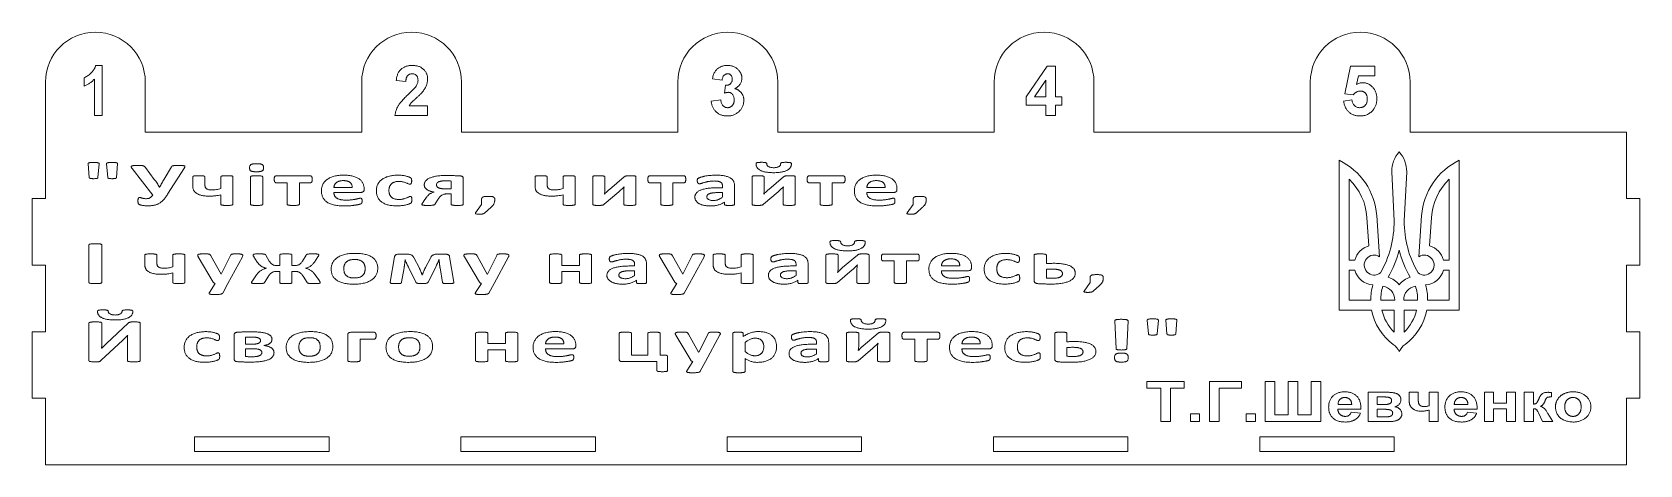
# Model space of a CAD drawing. Header units: millimetres. Extents: x -4 to 479, y 0 to 130.
import ezdxf

# ---------------------------------------------------------------- set-up
doc = ezdxf.new("R2010")
doc.units = ezdxf.units.MM

msp = doc.modelspace()

# ---------------------------------------------------------------- linework, layer by layer
at = {"color": 7, "linetype": 'Continuous', "lineweight": 15}
for p, q in [((11.59, 113.77), (11.59, 116.3)), ((15.12, 120), (17.05, 120)), ((17.05, 120), (17.05, 105)), ((203.27, 115.58), (200.38, 116.01)), ((294.62, 110.57), (300.96, 119.81)), ((300.96, 119.81), (303.46, 119.81)), ((303.46, 119.81), (303.46, 110.58)), ((390.38, 111.51), (392.12, 119.81)), ((392.12, 119.81), (399.42, 119.81)), ((394.43, 116.92), (393.84, 114.25)), ((399.42, 116.92), (394.43, 116.92)), ((399.42, 119.81), (399.42, 116.92)), ((0, 115), (0, 80)), ((14.71, 105), (14.71, 115.91)), ((30, 100), (30, 115)), ((95, 115), (95, 100)), ((108.27, 115.19), (105.38, 115.47)), ((125, 100), (125, 115)), ((190, 115), (190, 100)), ((204.04, 111.71), (204.31, 114.04)), ((220, 100), (220, 115)), ((285, 115), (285, 100)), ((300.58, 115.57), (297.15, 110.58)), ((300.58, 110.58), (300.58, 115.57)), ((315, 100), (315, 115)), ((380, 115), (380, 100)), ((392.9, 111.15), (390.38, 111.51)), ((410, 100), (410, 115)), ((109.23, 107.88), (114.81, 107.88)), ((114.81, 107.88), (114.81, 105)), ((200, 109.26), (202.88, 109.62)), ((294.62, 108.08), (294.62, 110.57)), ((300.58, 108.08), (294.62, 108.08)), ((297.15, 110.58), (300.58, 110.58)), ((300.58, 105), (300.58, 108.08)), ((303.46, 110.58), (305.38, 110.58)), ((305.38, 108.08), (303.46, 108.08)), ((303.46, 108.08), (303.46, 105)), ((305.38, 110.58), (305.38, 108.08)), ((390, 109.29), (392.5, 109.62)), ((17.05, 105), (14.71, 105)), ((114.81, 105), (105, 105)), ((303.46, 105), (300.58, 105)), ((95, 100), (30, 100)), ((190, 100), (125, 100)), ((285, 100), (220, 100)), ((380, 100), (315, 100)), ((475, 100), (410, 100)), ((475, 80), (475, 100)), ((13.12, 86.36), (12.79, 90.47)), ((16.12, 90.47), (15.77, 86.36)), ((18.7, 86.36), (18.34, 90.47)), ((21.68, 90.47), (21.34, 86.36)), ((32.25, 81.07), (26.01, 89.03)), ((30.02, 89.37), (32.68, 85.77)), ((35.67, 85.88), (37.85, 89.54)), ((41.76, 89.24), (36.68, 81.28)), ((388.7, 91.52), (388.7, 46.52)), ((404.45, 88.07), (405.2, 73.29)), ((408.2, 73.29), (408.95, 88.07)), ((424.7, 46.52), (424.7, 91.52)), ((34.28, 83.46), (34.32, 83.46)), ((44.25, 83.87), (44.25, 86.51)), ((47.91, 86.51), (47.91, 84.22)), ((52.66, 82.99), (52.66, 86.51)), ((56.34, 86.51), (56.34, 78.31)), ((61.57, 78.31), (61.57, 86.49)), ((65.26, 86.49), (65.26, 78.31)), ((69.32, 86.82), (79.56, 86.82)), ((72.61, 84.76), (69.32, 84.76)), ((72.61, 78.31), (72.61, 84.76)), ((76.27, 84.76), (76.27, 78.31)), ((79.56, 84.76), (76.27, 84.76)), ((86.65, 83.31), (92.16, 83.31)), ((95.72, 83.02), (95.72, 82.65)), ((120.3, 82.92), (121.88, 82.92)), ((121.88, 82.92), (121.88, 85.27)), ((125.52, 86.1), (125.52, 78.31)), ((147.08, 83.87), (147.08, 86.51)), ((150.74, 86.51), (150.74, 84.22)), ((155.49, 82.99), (155.49, 86.51)), ((159.17, 86.51), (159.17, 78.31)), ((164.4, 78.29), (164.4, 86.52)), ((168.09, 86.52), (168.09, 82.88)), ((169.42, 82.75), (173.87, 86.52)), ((177.4, 86.51), (177.4, 78.29)), ((181.55, 86.82), (191.8, 86.82)), ((184.85, 84.76), (181.55, 84.76)), ((184.85, 78.31), (184.85, 84.76)), ((188.51, 84.76), (188.51, 78.31)), ((191.8, 84.76), (188.51, 84.76)), ((202.14, 83.25), (203.41, 83.25)), ((203.41, 83.25), (203.41, 83.74)), ((207.03, 83.8), (207.03, 78.29)), ((212.27, 78.29), (212.27, 86.52)), ((215.95, 86.52), (215.95, 82.88)), ((217.29, 82.75), (221.73, 86.52)), ((225.26, 86.51), (225.26, 78.29)), ((229.41, 86.82), (239.66, 86.82)), ((232.71, 84.76), (229.41, 84.76)), ((232.71, 78.31), (232.71, 84.76)), ((236.37, 84.76), (236.37, 78.31)), ((239.66, 84.76), (236.37, 84.76)), ((246.75, 83.31), (252.25, 83.31)), ((255.82, 83.02), (255.82, 82.65)), ((391.7, 85.79), (391.7, 61.52)), ((421.7, 61.52), (421.7, 85.79)), ((-4, 80), (-4, 60)), ((0, 80), (-4, 80)), ((52.66, 78.31), (52.66, 81.13)), ((94.6, 81.82), (86.65, 81.82)), ((113.61, 79.13), (114.5, 80.43)), ((117.96, 79.79), (117.09, 78.39)), ((121.88, 81.41), (120.91, 81.41)), ((121.88, 78.31), (121.88, 81.41)), ((129.22, 75.7), (131.01, 78.24)), ((131.01, 78.24), (131.01, 79.69)), ((133.89, 77.42), (131.93, 75.66)), ((155.49, 78.31), (155.49, 81.13)), ((172.28, 82.05), (167.87, 78.29)), ((173.73, 78.29), (173.73, 81.94)), ((203.41, 81.79), (202.01, 81.79)), ((203.41, 80.4), (203.41, 81.79)), ((203.98, 78.29), (203.98, 78.94)), ((220.14, 82.05), (215.73, 78.29)), ((221.59, 78.29), (221.59, 81.94)), ((254.7, 81.82), (246.75, 81.82)), ((258.87, 75.7), (260.65, 78.24)), ((260.65, 78.24), (260.65, 79.69)), ((263.53, 77.42), (261.57, 75.66)), ((479, 80), (475, 80)), ((479, 60), (479, 80)), ((397.59, 65.8), (396.99, 74.36)), ((400.83, 62.54), (399.97, 74.87)), ((413.44, 74.87), (412.57, 62.54)), ((416.41, 74.36), (415.81, 65.8)), ((13.06, 54.83), (13.06, 66.06)), ((16.93, 66.06), (16.93, 54.83)), ((29.82, 60.37), (29.82, 63.01)), ((33.48, 63.01), (33.48, 60.72)), ((38.24, 59.49), (38.24, 63.01)), ((41.91, 63.01), (41.91, 54.81)), ((49.68, 62.8), (52.75, 57.31)), ((52.8, 57.31), (55.61, 62.91)), ((66.2, 63.03), (67.24, 61.24)), ((70.4, 59.88), (70.4, 63.1)), ((74.04, 63.1), (74.04, 59.88)), ((77.25, 61.24), (78.34, 63.03)), ((106.32, 63.32), (108.18, 63.32)), ((118.13, 63.32), (119.97, 63.32)), ((129.66, 62.8), (132.73, 57.31)), ((132.77, 57.31), (135.58, 62.91)), ((151.44, 54.81), (151.44, 63.01)), ((155.13, 63.01), (155.13, 59.94)), ((160.41, 59.94), (160.41, 63.01)), ((164.08, 63.01), (164.08, 54.81)), ((188.37, 62.8), (191.44, 57.31)), ((191.48, 57.31), (194.29, 62.91)), ((200.57, 60.37), (200.57, 63.01)), ((204.23, 63.01), (204.23, 60.72)), ((208.98, 59.49), (208.98, 63.01)), ((212.65, 63.01), (212.65, 54.81)), ((234.46, 54.8), (234.46, 63.02)), ((238.15, 63.02), (238.15, 59.38)), ((239.48, 59.25), (243.93, 63.02)), ((247.46, 63.01), (247.46, 54.79)), ((251.72, 63.32), (261.96, 63.32)), ((297.01, 55.36), (297.01, 63.01)), ((300.7, 63.01), (300.7, 60.48)), ((-4, 60), (0, 60)), ((0, 60), (0, 40)), ((50.41, 54.92), (45.92, 62.45)), ((59.17, 62.53), (54.82, 54.5)), ((63.65, 60.93), (62.61, 62.52)), ((66.37, 59.06), (66.37, 59.08)), ((69.67, 59.88), (70.4, 59.88)), ((70.4, 58.11), (69.67, 58.11)), ((70.4, 54.73), (70.4, 58.11)), ((74.04, 59.88), (74.79, 59.88)), ((74.04, 58.11), (74.04, 54.73)), ((74.79, 58.11), (74.04, 58.11)), ((78.14, 59.09), (78.14, 59.07)), ((81.87, 62.52), (80.79, 60.93)), ((103.6, 54.86), (104.88, 62.53)), ((107.75, 59.19), (107.01, 54.84)), ((108.03, 61.69), (108.05, 61.46)), ((111.28, 54.88), (109.04, 59.41)), ((110.77, 62.1), (112.23, 59.29)), ((114.19, 59.3), (115.65, 62.1)), ((117.23, 59.41), (114.94, 54.87)), ((118.24, 61.46), (118.26, 61.69)), ((119.31, 54.79), (118.54, 59.19)), ((121.42, 62.53), (122.72, 54.86)), ((130.38, 54.92), (125.89, 62.45)), ((139.14, 62.53), (134.79, 54.5)), ((155.13, 59.94), (160.41, 59.94)), ((155.13, 58.04), (155.13, 54.81)), ((160.41, 58.04), (155.13, 58.04)), ((160.41, 54.81), (160.41, 58.04)), ((176.98, 58.3), (175.58, 58.3)), ((175.71, 59.75), (176.98, 59.75)), ((176.98, 59.75), (176.98, 60.24)), ((176.98, 56.9), (176.98, 58.3)), ((180.6, 60.3), (180.6, 54.79)), ((189.1, 54.92), (184.61, 62.45)), ((197.85, 62.53), (193.5, 54.5)), ((225.51, 58.3), (224.1, 58.3)), ((224.23, 59.75), (225.51, 59.75)), ((225.51, 59.75), (225.51, 60.24)), ((225.51, 56.9), (225.51, 58.3)), ((229.12, 60.3), (229.12, 54.79)), ((242.33, 58.55), (237.93, 54.8)), ((243.78, 54.79), (243.78, 58.44)), ((255.01, 61.26), (251.72, 61.26)), ((255.01, 54.81), (255.01, 61.26)), ((258.67, 61.26), (258.67, 54.81)), ((261.96, 61.26), (258.67, 61.26)), ((269.16, 59.81), (274.66, 59.81)), ((277.1, 58.32), (269.16, 58.32)), ((278.23, 59.52), (278.23, 59.15)), ((300.7, 58.76), (300.7, 56.12)), ((391.7, 61.52), (393.39, 61.52)), ((391.7, 58.52), (391.7, 49.52)), ((393.39, 58.52), (391.7, 58.52)), ((420.01, 61.52), (421.7, 61.52)), ((421.7, 58.52), (420.01, 58.52)), ((421.7, 49.52), (421.7, 58.52)), ((475, 60), (479, 60)), ((475, 40), (475, 60)), ((38.24, 54.81), (38.24, 57.64)), ((49.24, 51.75), (50.99, 54.5)), ((52.75, 57.31), (52.8, 57.31)), ((54.82, 54.5), (53.24, 51.6)), ((62.16, 55.28), (63.42, 57.08)), ((67.02, 56.71), (65.82, 54.77)), ((78.61, 54.77), (77.39, 56.71)), ((81.03, 57.08), (82.28, 55.28)), ((113.2, 57.01), (113.21, 57.01)), ((129.21, 51.75), (130.96, 54.5)), ((132.73, 57.31), (132.77, 57.31)), ((134.79, 54.5), (133.21, 51.6)), ((177.55, 54.79), (177.55, 55.44)), ((187.93, 51.75), (189.67, 54.5)), ((191.44, 57.31), (191.48, 57.31)), ((193.5, 54.5), (191.93, 51.6)), ((208.98, 54.81), (208.98, 57.64)), ((226.07, 54.79), (226.07, 55.44)), ((312.04, 52.2), (313.83, 54.74)), ((313.83, 54.74), (313.83, 56.19)), ((316.71, 53.92), (314.75, 52.16)), ((391.7, 49.52), (398.15, 49.52)), ((401.15, 49.52), (405.35, 49.52)), ((408.05, 49.52), (412.25, 49.52)), ((415.25, 49.52), (421.7, 49.52)), ((331.35, 39.36), (331.01, 43.47)), ((334.35, 43.47), (334, 39.36)), ((336.92, 39.36), (336.57, 43.47)), ((339.91, 43.47), (339.57, 39.36)), ((388.7, 46.52), (398.43, 46.52)), ((405.2, 46.52), (401.49, 46.52)), ((405.2, 39.88), (405.2, 46.52)), ((408.2, 46.52), (408.2, 39.88)), ((411.91, 46.52), (408.2, 46.52)), ((414.98, 46.52), (424.7, 46.52)), ((-4, 40), (-4, 20)), ((0, 40), (-4, 40)), ((13.06, 31.34), (13.06, 42.58)), ((16.91, 42.58), (16.91, 36.28)), ((18.3, 36.42), (24.89, 42.59)), ((24.7, 38.9), (24.67, 38.9)), ((28.47, 42.57), (28.47, 31.32)), ((56.66, 31.89), (56.66, 38.96)), ((90.81, 31.32), (90.81, 39.08)), ((91.84, 39.82), (98.74, 39.82)), ((129.23, 31.32), (129.23, 39.51)), ((132.92, 39.51), (132.92, 36.44)), ((138.2, 36.44), (138.2, 39.51)), ((141.87, 39.51), (141.87, 31.32)), ((172.35, 31.75), (172.35, 39.51)), ((176.04, 39.51), (176.04, 32.93)), ((181, 32.93), (181, 39.51)), ((184.68, 39.51), (184.68, 32.93)), ((193.89, 31.42), (189.4, 38.95)), ((193.16, 39.3), (196.23, 33.82)), ((196.28, 33.82), (199.09, 39.41)), ((202.64, 39.03), (198.3, 31)), ((206.5, 28.06), (206.5, 39.51)), ((209.62, 39.51), (209.62, 38.55)), ((240.65, 31.3), (240.65, 39.52)), ((244.34, 39.52), (244.34, 35.88)), ((245.67, 35.75), (250.12, 39.52)), ((253.64, 39.51), (253.64, 31.29)), ((257.9, 39.82), (268.15, 39.82)), ((303.2, 31.86), (303.2, 39.51)), ((306.88, 39.51), (306.88, 36.98)), ((321.64, 34.9), (321.25, 43.24)), ((325.24, 43.24), (324.85, 34.9)), ((479, 40), (475, 40)), ((479, 20), (479, 40)), ((23.25, 37.47), (16.66, 31.31)), ((16.85, 35.01), (16.88, 35.01)), ((24.64, 31.32), (24.64, 37.58)), ((60.1, 38.32), (60.1, 36.25)), ((60.1, 36.25), (62.08, 36.25)), ((62.02, 34.9), (60.1, 34.9)), ((60.1, 34.9), (60.1, 32.55)), ((94.5, 37.78), (94.5, 31.32)), ((98.74, 37.78), (94.5, 37.78)), ((132.92, 36.44), (138.2, 36.44)), ((132.92, 34.54), (132.92, 31.32)), ((138.2, 34.54), (132.92, 34.54)), ((138.2, 31.32), (138.2, 34.54)), ((150.25, 36.31), (155.75, 36.31)), ((158.19, 34.83), (150.25, 34.83)), ((159.32, 36.02), (159.32, 35.65)), ((196.23, 33.82), (196.28, 33.82)), ((210.19, 36.75), (210.19, 34.04)), ((231.69, 34.8), (230.29, 34.8)), ((230.42, 36.25), (231.69, 36.25)), ((231.69, 36.25), (231.69, 36.75)), ((231.69, 33.4), (231.69, 34.8)), ((235.3, 36.8), (235.3, 31.29)), ((248.52, 35.05), (244.12, 31.3)), ((249.97, 31.29), (249.97, 34.95)), ((261.2, 37.77), (257.9, 37.77)), ((261.2, 31.32), (261.2, 37.77)), ((264.85, 37.77), (264.85, 31.32)), ((268.15, 37.77), (264.85, 37.77)), ((275.34, 36.31), (280.84, 36.31)), ((283.29, 34.83), (275.34, 34.83)), ((284.41, 36.02), (284.41, 35.65)), ((306.88, 35.27), (306.88, 32.62)), ((183.72, 31), (173.38, 31)), ((176.04, 32.93), (181, 32.93)), ((183.72, 28.26), (183.72, 31)), ((184.68, 32.93), (186.19, 32.93)), ((186.91, 32.47), (186.91, 28.26)), ((192.72, 28.26), (194.46, 31)), ((198.3, 31), (196.72, 28.1)), ((210.19, 31.92), (210.19, 28.06)), ((232.26, 31.29), (232.26, 31.94)), ((330.9, 25.02), (342.13, 25.02)), ((330.9, 23.02), (330.9, 25.02)), ((342.13, 25.02), (342.13, 23.02)), ((349.67, 25.02), (359.36, 25.02)), ((349.67, 13.02), (349.67, 25.02)), ((359.36, 25.02), (359.36, 23.02)), ((366.43, 25.02), (369.36, 25.02)), ((366.43, 13.02), (366.43, 25.02)), ((369.36, 25.02), (369.36, 15.02)), ((373.36, 25.02), (376.28, 25.02)), ((373.36, 15.02), (373.36, 25.02)), ((376.28, 25.02), (376.28, 15.02)), ((380.28, 25.02), (383.18, 25.02)), ((380.28, 15.02), (380.28, 25.02)), ((383.18, 25.02), (383.2, 13.01)), ((-4, 20), (0, 20)), ((0, 20), (0, 0)), ((335.05, 23.02), (330.9, 23.02)), ((335.05, 13.02), (335.05, 23.02)), ((342.13, 23.02), (337.97, 23.02)), ((337.97, 23.02), (337.97, 13.02)), ((352.59, 23.02), (352.59, 13.02)), ((359.36, 23.02), (352.59, 23.02)), ((397.36, 21.79), (403.46, 21.79)), ((397.36, 13.02), (397.36, 21.79)), ((400.13, 20.4), (400.13, 18.1)), ((401.94, 20.4), (400.13, 20.4)), ((409.67, 21.79), (412.43, 21.79)), ((409.67, 19.67), (409.67, 21.79)), ((412.43, 21.79), (412.43, 19.54)), ((415.67, 21.79), (418.43, 21.79)), ((415.67, 17.78), (415.67, 21.79)), ((418.43, 21.79), (418.43, 13.02)), ((432.28, 21.79), (435.05, 21.79)), ((432.28, 13.02), (432.28, 21.79)), ((435.05, 21.79), (435.05, 18.56)), ((438.9, 21.79), (441.67, 21.79)), ((438.9, 18.56), (438.9, 21.79)), ((441.67, 21.79), (441.67, 13.02)), ((444.28, 21.79), (447.05, 21.79)), ((444.28, 13.02), (444.28, 21.79)), ((447.05, 21.79), (447.05, 18.25)), ((452.43, 21.75), (452.44, 20.4)), ((475, 20), (479, 20)), ((475, 0), (475, 20)), ((343.97, 15.33), (346.74, 15.33)), ((343.97, 13.02), (343.97, 15.33)), ((346.74, 15.33), (346.74, 13.02)), ((360.74, 15.33), (363.51, 15.33)), ((360.74, 13.02), (360.74, 15.33)), ((363.51, 15.33), (363.51, 13.02)), ((369.36, 15.02), (373.36, 15.02)), ((376.28, 15.02), (380.28, 15.02)), ((395.2, 16.71), (388.28, 16.71)), ((388.33, 18.1), (392.43, 18.1)), ((392.28, 15.79), (395.05, 15.48)), ((400.13, 18.1), (401.94, 18.1)), ((401.6, 16.71), (400.13, 16.71)), ((400.13, 16.71), (400.13, 14.4)), ((415.67, 13.02), (415.67, 16.45)), ((430.13, 16.71), (423.2, 16.71)), ((423.25, 18.1), (427.36, 18.1)), ((427.2, 15.79), (429.97, 15.48)), ((435.05, 18.56), (438.9, 18.56)), ((435.05, 16.87), (435.05, 13.02)), ((438.9, 16.87), (435.05, 16.87)), ((438.9, 13.02), (438.9, 16.87)), ((447.05, 16.87), (447.05, 13.02)), ((449.77, 13.02), (448.53, 15.62)), ((451.39, 15.4), (452.9, 13.02)), ((337.97, 13.02), (335.05, 13.02)), ((346.74, 13.02), (343.97, 13.02)), ((352.59, 13.02), (349.67, 13.02)), ((363.51, 13.02), (360.74, 13.02)), ((383.2, 13.01), (366.43, 13.02)), ((403.96, 13.02), (397.36, 13.02)), ((400.13, 14.4), (402.39, 14.4)), ((418.43, 13.02), (415.67, 13.02)), ((435.05, 13.02), (432.28, 13.02)), ((441.67, 13.02), (438.9, 13.02)), ((447.05, 13.02), (444.28, 13.02)), ((452.9, 13.02), (449.77, 13.02)), ((85.2, 8.4), (44.8, 8.4)), ((44.8, 8.4), (44.8, 4)), ((85.2, 4), (85.2, 8.4)), ((165.2, 8.4), (124.8, 8.4)), ((124.8, 8.4), (124.8, 4)), ((165.2, 4), (165.2, 8.4)), ((245.2, 8.4), (204.8, 8.4)), ((204.8, 8.4), (204.8, 4)), ((245.2, 4), (245.2, 8.4)), ((325.2, 8.4), (284.8, 8.4)), ((284.8, 8.4), (284.8, 4)), ((325.2, 4), (325.2, 8.4)), ((405.2, 8.4), (364.8, 8.4)), ((364.8, 8.4), (364.8, 4)), ((405.2, 4), (405.2, 8.4)), ((0, 0), (475, 0)), ((44.8, 4), (85.2, 4)), ((124.8, 4), (165.2, 4)), ((204.8, 4), (245.2, 4)), ((284.8, 4), (325.2, 4)), ((364.8, 4), (405.2, 4))]:
    msp.add_line(p, q, dxfattribs=at)
for centre, radius, start, end in [((15, 115), 15, 0, 180), ((110, 115), 15, 0, 180), ((205, 115), 15, 0, 180), ((300, 115), 15, 0, 180), ((395, 115), 15, 0, 180), ((413.45, 88.07), 9, 138.5904, 180), ((399.95, 88.07), 9, 0, 41.4096), ((379.7, 73.29), 20.33, 4.4381, 63.7186), ((433.7, 73.29), 20.33, 116.2814, 175.5619), ((379.7, 73.29), 17.33, 3.5254, 46.164), ((433.7, 73.29), 17.33, 133.836, 176.4746), ((373.7, 73.29), 31.5, 330.2227, 0), ((439.7, 73.29), 31.5, 180, 209.7773), ((399.2, 60.02), 6, 105.5464, 165.5225), ((399.2, 60.02), 3, 57.1532, 307.8507), ((373.7, 73.29), 34.16, 330.2975, 345.0195), ((439.7, 73.29), 34.16, 194.9805, 209.7025), ((414.2, 60.02), 3, 232.1493, 122.8468), ((414.2, 60.02), 6, 14.4775, 74.4536), ((399.2, 60.02), 6, 194.4775, 265.9829), ((414.2, 60.02), 6, 274.0171, 345.5225), ((414.65, 49.52), 16.5, 164.1202, 180), ((414.65, 49.52), 13.5, 162.102, 180), ((401.15, 49.52), 4.2, 0, 81.051), ((401.15, 49.52), 7.2, 39.5712, 72.0195), ((412.25, 49.52), 7.2, 107.9805, 140.4288), ((412.25, 49.52), 4.2, 98.949, 180), ((398.75, 49.52), 13.5, 0, 17.898), ((398.75, 49.52), 16.5, 0, 15.8798), ((414.65, 49.52), 16.5, 190.4757, 233.8485), ((414.65, 49.52), 13.5, 192.8396, 225.573), ((398.75, 49.52), 13.5, 314.427, 347.1604), ((398.75, 49.52), 16.5, 306.1515, 349.5243), ((401.3, 31.41), 6, 25.8158, 52.9214), ((412.1, 31.41), 6, 127.0786, 154.1842)]:
    msp.add_arc(centre, radius, start, end, dxfattribs=at)
for points, knots in [([(11.59, 116.3), (11.76, 116.37), (12.11, 116.53), (12.62, 116.84), (13.14, 117.23), (13.57, 117.61), (13.9, 117.94), (14.14, 118.2), (14.35, 118.48), (14.55, 118.77), (14.73, 119.06), (14.88, 119.36), (15.02, 119.68), (15.09, 119.89), (15.12, 120)], [0, 0, 0, 0, 0.104673, 0.217922, 0.340519, 0.473565, 0.542197, 0.609703, 0.675575, 0.741602, 0.806105, 0.870958, 0.935136, 1, 1, 1, 1]), ([(105.38, 115.47), (105.41, 115.67), (105.45, 116.05), (105.56, 116.59), (105.71, 117.09), (105.89, 117.55), (106.09, 117.96), (106.34, 118.34), (106.62, 118.66), (106.93, 118.95), (107.27, 119.2), (107.63, 119.41), (108.01, 119.59), (108.41, 119.74), (108.83, 119.86), (109.27, 119.94), (109.73, 119.99), (110.04, 120), (110.2, 120)], [0, 0, 0, 0, 0.0794357, 0.1540132, 0.2241415, 0.2899342, 0.3527323, 0.4127258, 0.4703027, 0.5271688, 0.5835023, 0.6399482, 0.696585, 0.7537269, 0.812707, 0.8729635, 0.9350349, 1, 1, 1, 1]), ([(110.14, 117.5), (110.01, 117.49), (109.76, 117.48), (109.4, 117.38), (109.09, 117.21), (108.86, 117.01), (108.71, 116.82), (108.61, 116.65), (108.52, 116.46), (108.44, 116.25), (108.38, 116.02), (108.33, 115.76), (108.29, 115.49), (108.28, 115.29), (108.27, 115.19)], [0, 0, 0, 0, 0.116899, 0.225824, 0.330086, 0.435451, 0.490307, 0.548244, 0.610767, 0.677675, 0.749189, 0.826859, 0.910112, 1, 1, 1, 1]), ([(111.92, 115.53), (111.92, 115.68), (111.91, 115.96), (111.82, 116.36), (111.67, 116.71), (111.46, 117), (111.2, 117.22), (110.89, 117.39), (110.53, 117.48), (110.28, 117.49), (110.14, 117.5)], [0, 0, 0, 0, 0.14914, 0.282162, 0.404656, 0.52111, 0.634416, 0.748796, 0.868711, 1, 1, 1, 1]), ([(110.2, 120), (110.38, 120), (110.72, 119.99), (111.21, 119.94), (111.68, 119.84), (112.12, 119.72), (112.53, 119.55), (112.91, 119.35), (113.26, 119.11), (113.58, 118.83), (113.87, 118.54), (114.12, 118.22), (114.33, 117.88), (114.51, 117.52), (114.64, 117.14), (114.74, 116.75), (114.8, 116.34), (114.8, 116.06), (114.81, 115.92)], [0, 0, 0, 0, 0.0756723, 0.1473813, 0.2160847, 0.281698, 0.3454599, 0.4074856, 0.4687313, 0.5297824, 0.5900329, 0.6485481, 0.7059535, 0.7631016, 0.8202894, 0.8784793, 0.9382261, 1, 1, 1, 1]), ([(200.38, 116.01), (200.43, 116.23), (200.52, 116.65), (200.71, 117.24), (200.93, 117.76), (201.18, 118.22), (201.48, 118.62), (201.84, 118.97), (202.25, 119.28), (202.71, 119.54), (203.21, 119.74), (203.75, 119.9), (204.31, 119.98), (204.7, 119.99), (204.89, 120)], [0, 0, 0, 0, 0.101734, 0.194742, 0.279279, 0.356666, 0.430956, 0.50582, 0.5821, 0.661508, 0.743259, 0.826039, 0.911208, 1, 1, 1, 1]), ([(204.92, 117.5), (204.81, 117.49), (204.61, 117.48), (204.32, 117.38), (204.05, 117.23), (203.81, 117.01), (203.6, 116.73), (203.44, 116.4), (203.33, 116.01), (203.29, 115.72), (203.27, 115.58)], [0, 0, 0, 0, 0.111245, 0.218668, 0.328006, 0.442909, 0.565028, 0.695319, 0.839884, 1, 1, 1, 1]), ([(204.89, 120), (205.06, 120), (205.39, 119.99), (205.87, 119.92), (206.32, 119.82), (206.75, 119.67), (207.16, 119.48), (207.53, 119.25), (207.89, 118.97), (208.1, 118.76), (208.2, 118.65)], [0, 0, 0, 0, 0.1371223, 0.2679124, 0.3935227, 0.5160238, 0.6367752, 0.7569302, 0.8771628, 1, 1, 1, 1]), ([(206.35, 115.9), (206.34, 116.02), (206.33, 116.24), (206.26, 116.55), (206.14, 116.83), (205.96, 117.07), (205.75, 117.26), (205.5, 117.4), (205.22, 117.49), (205.02, 117.5), (204.92, 117.5)], [0, 0, 0, 0, 0.143371, 0.274904, 0.399037, 0.519188, 0.636314, 0.752165, 0.871411, 1, 1, 1, 1]), ([(209.23, 116.15), (209.22, 115.99), (209.21, 115.68), (209.11, 115.21), (208.94, 114.78), (208.7, 114.37), (208.39, 113.98), (208.01, 113.63), (207.57, 113.29), (207.24, 113.1), (207.07, 113)], [0, 0, 0, 0, 0.119696, 0.235944, 0.350562, 0.467574, 0.588679, 0.716432, 0.853314, 1, 1, 1, 1]), ([(208.2, 118.65), (208.28, 118.56), (208.45, 118.38), (208.66, 118.09), (208.83, 117.79), (208.98, 117.48), (209.09, 117.16), (209.17, 116.83), (209.22, 116.5), (209.23, 116.27), (209.23, 116.15)], [0, 0, 0, 0, 0.133198, 0.26308, 0.387661, 0.511507, 0.632386, 0.753259, 0.876102, 1, 1, 1, 1]), ([(14.71, 115.91), (14.59, 115.79), (14.37, 115.55), (14.01, 115.22), (13.64, 114.92), (13.26, 114.64), (12.86, 114.38), (12.45, 114.15), (12.03, 113.94), (11.74, 113.83), (11.59, 113.77)], [0, 0, 0, 0, 0.129185, 0.256204, 0.382043, 0.505384, 0.629957, 0.752849, 0.876291, 1, 1, 1, 1]), ([(105, 105), (105.03, 105.25), (105.1, 105.74), (105.3, 106.46), (105.58, 107.16), (105.88, 107.73), (106.17, 108.19), (106.44, 108.57), (106.76, 108.97), (107.13, 109.4), (107.54, 109.86), (108, 110.34), (108.51, 110.85), (108.87, 111.2), (109.06, 111.38)], [0, 0, 0, 0, 0.096357, 0.192661, 0.289455, 0.388479, 0.441921, 0.501521, 0.567883, 0.640892, 0.720371, 0.806637, 0.900016, 1, 1, 1, 1]), ([(109.06, 111.38), (109.2, 111.52), (109.49, 111.79), (109.89, 112.18), (110.24, 112.54), (110.55, 112.86), (110.82, 113.14), (111.04, 113.39), (111.21, 113.6), (111.31, 113.74), (111.35, 113.8)], [0, 0, 0, 0, 0.18509, 0.352357, 0.50308, 0.637279, 0.752473, 0.851886, 0.934339, 1, 1, 1, 1]), ([(113.35, 112.16), (113.31, 112.1), (113.21, 111.98), (113.04, 111.79), (112.85, 111.58), (112.63, 111.35), (112.39, 111.11), (112.12, 110.85), (111.82, 110.58), (111.5, 110.29), (111.19, 110), (110.9, 109.74), (110.63, 109.5), (110.41, 109.28), (110.21, 109.09), (110.04, 108.93), (109.91, 108.79), (109.72, 108.58), (109.48, 108.29), (109.31, 108.02), (109.23, 107.88)], [0, 0, 0, 0, 0.036975, 0.079193, 0.126701, 0.179184, 0.237369, 0.300559, 0.369153, 0.443112, 0.516018, 0.582473, 0.642137, 0.69462, 0.740679, 0.779589, 0.812074, 0.837814, 0.922565, 1, 1, 1, 1]), ([(111.35, 113.8), (111.44, 113.94), (111.61, 114.22), (111.79, 114.66), (111.9, 115.1), (111.92, 115.39), (111.92, 115.53)], [0, 0, 0, 0, 0.272796, 0.526191, 0.766904, 1, 1, 1, 1]), ([(114.81, 115.92), (114.8, 115.76), (114.8, 115.43), (114.73, 114.95), (114.62, 114.48), (114.46, 114.03), (114.26, 113.57), (114.01, 113.1), (113.71, 112.63), (113.47, 112.32), (113.35, 112.16)], [0, 0, 0, 0, 0.119176, 0.236427, 0.352664, 0.469086, 0.589463, 0.717601, 0.854189, 1, 1, 1, 1]), ([(205.18, 111.92), (205.1, 111.92), (204.92, 111.92), (204.65, 111.87), (204.35, 111.8), (204.15, 111.74), (204.04, 111.71)], [0, 0, 0, 0, 0.213631, 0.452876, 0.713603, 1, 1, 1, 1]), ([(204.31, 114.04), (204.39, 114.04), (204.54, 114.03), (204.77, 114.05), (204.98, 114.09), (205.18, 114.14), (205.36, 114.21), (205.53, 114.3), (205.69, 114.4), (205.87, 114.56), (206.06, 114.8), (206.23, 115.13), (206.33, 115.5), (206.34, 115.77), (206.35, 115.9)], [0, 0, 0, 0, 0.0763958, 0.1482457, 0.2170085, 0.2814162, 0.3436711, 0.4026077, 0.4616757, 0.5198883, 0.6353225, 0.7502103, 0.8706548, 1, 1, 1, 1]), ([(206.92, 109.68), (206.92, 109.85), (206.9, 110.16), (206.81, 110.6), (206.65, 110.99), (206.43, 111.32), (206.16, 111.59), (205.86, 111.79), (205.53, 111.9), (205.3, 111.92), (205.18, 111.92)], [0, 0, 0, 0, 0.155189, 0.29604, 0.426764, 0.551912, 0.670804, 0.780675, 0.889119, 1, 1, 1, 1]), ([(207.07, 113), (207.17, 112.98), (207.38, 112.93), (207.66, 112.83), (207.94, 112.7), (208.2, 112.57), (208.44, 112.4), (208.66, 112.22), (208.87, 112.01), (209.07, 111.78), (209.24, 111.54), (209.39, 111.29), (209.52, 111.02), (209.63, 110.74), (209.71, 110.44), (209.77, 110.14), (209.8, 109.82), (209.81, 109.6), (209.81, 109.5)], [0, 0, 0, 0, 0.064836, 0.127945, 0.189428, 0.250355, 0.310359, 0.37046, 0.431123, 0.492823, 0.554757, 0.616381, 0.677562, 0.739337, 0.801932, 0.86594, 0.932192, 1, 1, 1, 1]), ([(395, 112.31), (394.91, 112.3), (394.71, 112.3), (394.43, 112.24), (394.15, 112.15), (393.89, 112.02), (393.63, 111.86), (393.38, 111.66), (393.13, 111.42), (392.98, 111.25), (392.9, 111.15)], [0, 0, 0, 0, 0.116461, 0.232341, 0.348354, 0.467509, 0.590461, 0.718854, 0.855005, 1, 1, 1, 1]), ([(393.84, 114.25), (393.99, 114.33), (394.28, 114.5), (394.75, 114.67), (395.22, 114.79), (395.53, 114.8), (395.69, 114.81)], [0, 0, 0, 0, 0.265013, 0.516088, 0.759917, 1, 1, 1, 1]), ([(397.12, 109.88), (397.11, 109.98), (397.11, 110.17), (397.08, 110.45), (397.04, 110.7), (396.97, 110.94), (396.89, 111.16), (396.79, 111.36), (396.67, 111.54), (396.53, 111.7), (396.38, 111.84), (396.22, 111.97), (396.04, 112.07), (395.86, 112.16), (395.66, 112.23), (395.45, 112.27), (395.23, 112.3), (395.08, 112.31), (395, 112.31)], [0, 0, 0, 0, 0.080764, 0.156089, 0.227188, 0.294739, 0.358853, 0.420009, 0.478956, 0.536764, 0.593893, 0.649743, 0.705545, 0.761182, 0.818489, 0.876654, 0.937348, 1, 1, 1, 1]), ([(395.69, 114.81), (395.84, 114.8), (396.13, 114.8), (396.56, 114.73), (396.97, 114.63), (397.36, 114.48), (397.74, 114.28), (398.09, 114.05), (398.43, 113.77), (398.75, 113.46), (399.05, 113.11), (399.3, 112.73), (399.52, 112.33), (399.7, 111.9), (399.83, 111.45), (399.93, 110.97), (399.99, 110.47), (400, 110.12), (400, 109.95)], [0, 0, 0, 0, 0.060901, 0.120302, 0.178015, 0.235506, 0.29362, 0.351928, 0.412228, 0.474265, 0.537423, 0.599745, 0.66233, 0.725963, 0.79077, 0.857969, 0.927523, 1, 1, 1, 1]), ([(204.85, 104.81), (204.69, 104.81), (204.37, 104.82), (203.9, 104.88), (203.45, 104.97), (203.02, 105.11), (202.61, 105.28), (202.23, 105.5), (201.86, 105.75), (201.53, 106.04), (201.21, 106.35), (200.94, 106.7), (200.69, 107.07), (200.48, 107.46), (200.3, 107.88), (200.17, 108.32), (200.06, 108.78), (200.02, 109.1), (200, 109.26)], [0, 0, 0, 0, 0.067346, 0.132282, 0.195205, 0.256708, 0.317212, 0.377286, 0.437869, 0.499088, 0.560401, 0.621207, 0.68167, 0.742631, 0.804437, 0.867639, 0.932442, 1, 1, 1, 1]), ([(202.88, 109.62), (202.91, 109.44), (202.96, 109.1), (203.1, 108.64), (203.3, 108.23), (203.55, 107.9), (203.85, 107.63), (204.17, 107.44), (204.53, 107.33), (204.78, 107.31), (204.91, 107.31)], [0, 0, 0, 0, 0.15829, 0.300456, 0.430905, 0.553613, 0.668545, 0.778953, 0.886902, 1, 1, 1, 1]), ([(209.81, 109.5), (209.8, 109.34), (209.8, 109.02), (209.72, 108.56), (209.61, 108.12), (209.46, 107.69), (209.26, 107.28), (209.01, 106.89), (208.72, 106.52), (208.39, 106.17), (208.03, 105.85), (207.64, 105.57), (207.23, 105.34), (206.79, 105.14), (206.34, 104.99), (205.86, 104.89), (205.37, 104.82), (205.03, 104.81), (204.85, 104.81)], [0, 0, 0, 0, 0.062908, 0.124062, 0.183978, 0.243243, 0.302814, 0.363021, 0.424693, 0.48844, 0.552581, 0.614887, 0.677396, 0.739321, 0.802192, 0.865771, 0.931959, 1, 1, 1, 1]), ([(204.91, 107.31), (204.98, 107.31), (205.12, 107.31), (205.32, 107.34), (205.51, 107.39), (205.7, 107.47), (205.87, 107.56), (206.04, 107.67), (206.2, 107.8), (206.35, 107.95), (206.48, 108.12), (206.6, 108.3), (206.7, 108.49), (206.78, 108.71), (206.85, 108.93), (206.89, 109.17), (206.92, 109.42), (206.92, 109.6), (206.92, 109.68)], [0, 0, 0, 0, 0.059485, 0.117831, 0.174865, 0.231323, 0.287565, 0.344181, 0.40285, 0.463752, 0.525627, 0.587262, 0.650442, 0.715062, 0.782143, 0.8514, 0.924163, 1, 1, 1, 1]), ([(394.91, 104.81), (394.74, 104.81), (394.41, 104.82), (393.93, 104.88), (393.47, 104.97), (393.04, 105.1), (392.63, 105.28), (392.24, 105.48), (391.88, 105.73), (391.55, 106.02), (391.24, 106.33), (390.96, 106.68), (390.72, 107.05), (390.51, 107.45), (390.33, 107.87), (390.19, 108.32), (390.07, 108.8), (390.02, 109.12), (390, 109.29)], [0, 0, 0, 0, 0.068682, 0.134105, 0.197568, 0.258695, 0.318942, 0.378353, 0.437733, 0.497736, 0.558122, 0.617717, 0.677888, 0.738932, 0.801002, 0.864959, 0.931352, 1, 1, 1, 1]), ([(392.5, 109.62), (392.53, 109.45), (392.58, 109.12), (392.75, 108.66), (392.98, 108.26), (393.27, 107.92), (393.61, 107.65), (393.98, 107.45), (394.38, 107.33), (394.65, 107.31), (394.79, 107.31)], [0, 0, 0, 0, 0.144356, 0.277981, 0.405676, 0.531791, 0.654121, 0.769534, 0.88397, 1, 1, 1, 1]), ([(394.79, 107.31), (394.87, 107.31), (395.03, 107.31), (395.26, 107.34), (395.48, 107.39), (395.69, 107.46), (395.89, 107.55), (396.09, 107.67), (396.27, 107.8), (396.44, 107.95), (396.6, 108.12), (396.74, 108.31), (396.86, 108.52), (396.95, 108.76), (397.02, 109.01), (397.08, 109.28), (397.11, 109.58), (397.11, 109.78), (397.12, 109.88)], [0, 0, 0, 0, 0.061329, 0.120053, 0.178219, 0.234665, 0.290903, 0.347536, 0.404085, 0.462749, 0.522375, 0.582311, 0.643697, 0.707576, 0.774502, 0.845566, 0.920269, 1, 1, 1, 1]), ([(398.94, 106.74), (398.81, 106.58), (398.57, 106.28), (398.15, 105.89), (397.7, 105.55), (397.21, 105.28), (396.68, 105.07), (396.12, 104.92), (395.53, 104.82), (395.12, 104.81), (394.91, 104.81)], [0, 0, 0, 0, 0.127265, 0.250473, 0.370918, 0.490352, 0.612039, 0.736128, 0.86516, 1, 1, 1, 1]), ([(400, 109.95), (400, 109.8), (399.99, 109.51), (399.94, 109.07), (399.85, 108.65), (399.74, 108.24), (399.59, 107.85), (399.41, 107.46), (399.19, 107.09), (399.02, 106.86), (398.94, 106.74)], [0, 0, 0, 0, 0.128441, 0.254929, 0.378716, 0.501994, 0.624407, 0.748194, 0.87262, 1, 1, 1, 1]), ([(12.79, 90.47), (12.79, 90.5), (12.79, 90.56), (12.86, 90.65), (12.98, 90.71), (13.16, 90.77), (13.39, 90.81), (13.68, 90.83), (14.05, 90.85), (14.31, 90.85), (14.45, 90.85)], [0, 0, 0, 0, 0.0482909, 0.1027985, 0.1772801, 0.2748322, 0.4028785, 0.5639489, 0.7618885, 1, 1, 1, 1]), ([(14.45, 90.85), (14.6, 90.85), (14.87, 90.85), (15.23, 90.83), (15.52, 90.81), (15.75, 90.77), (15.91, 90.71), (16.03, 90.65), (16.11, 90.57), (16.12, 90.5), (16.12, 90.47)], [0, 0, 0, 0, 0.242682, 0.444925, 0.605548, 0.727037, 0.819507, 0.891112, 0.948821, 1, 1, 1, 1]), ([(18.34, 90.47), (18.35, 90.5), (18.36, 90.56), (18.44, 90.65), (18.56, 90.71), (18.74, 90.76), (18.97, 90.81), (19.26, 90.83), (19.62, 90.85), (19.88, 90.85), (20.03, 90.85)], [0, 0, 0, 0, 0.049321, 0.105606, 0.179979, 0.277388, 0.405247, 0.566082, 0.763732, 1, 1, 1, 1]), ([(20.03, 90.85), (20.17, 90.85), (20.43, 90.85), (20.8, 90.83), (21.09, 90.81), (21.32, 90.76), (21.49, 90.72), (21.61, 90.65), (21.67, 90.56), (21.68, 90.5), (21.68, 90.47)], [0, 0, 0, 0, 0.24024, 0.43844, 0.600951, 0.730141, 0.828566, 0.897287, 0.95051, 1, 1, 1, 1]), ([(26.01, 89.03), (25.98, 89.08), (25.92, 89.16), (25.85, 89.29), (25.8, 89.4), (25.77, 89.49), (25.76, 89.58), (25.78, 89.66), (25.84, 89.73), (25.91, 89.79), (26.02, 89.83), (26.15, 89.87), (26.32, 89.89), (26.51, 89.92), (26.74, 89.93), (27, 89.94), (27.3, 89.94), (27.51, 89.94), (27.62, 89.95)], [0, 0, 0, 0, 0.063393, 0.117881, 0.164827, 0.203291, 0.23586, 0.266391, 0.297844, 0.333071, 0.376717, 0.430145, 0.493919, 0.568828, 0.656005, 0.756742, 0.872088, 1, 1, 1, 1]), ([(27.62, 89.95), (27.73, 89.95), (27.94, 89.95), (28.23, 89.94), (28.49, 89.94), (28.71, 89.93), (28.91, 89.92), (29.08, 89.9), (29.24, 89.88), (29.41, 89.84), (29.59, 89.79), (29.76, 89.68), (29.9, 89.54), (29.98, 89.43), (30.02, 89.37)], [0, 0, 0, 0, 0.126425, 0.239173, 0.339281, 0.424676, 0.500648, 0.568477, 0.629117, 0.681804, 0.771757, 0.845128, 0.917393, 1, 1, 1, 1]), ([(37.85, 89.54), (37.88, 89.58), (37.93, 89.66), (38.04, 89.76), (38.2, 89.83), (38.36, 89.87), (38.53, 89.89), (38.68, 89.91), (38.85, 89.92), (39.04, 89.93), (39.26, 89.94), (39.52, 89.94), (39.8, 89.95), (40, 89.95), (40.1, 89.95)], [0, 0, 0, 0, 0.060185, 0.118828, 0.187625, 0.276436, 0.331162, 0.39467, 0.467215, 0.548787, 0.64183, 0.748608, 0.867993, 1, 1, 1, 1]), ([(40.1, 89.95), (40.21, 89.94), (40.41, 89.94), (40.7, 89.94), (40.95, 89.93), (41.16, 89.92), (41.35, 89.9), (41.5, 89.88), (41.63, 89.85), (41.74, 89.81), (41.82, 89.77), (41.87, 89.72), (41.91, 89.66), (41.9, 89.56), (41.86, 89.42), (41.79, 89.3), (41.76, 89.24)], [0, 0, 0, 0, 0.138009, 0.259661, 0.367315, 0.459892, 0.538563, 0.607207, 0.66366, 0.709526, 0.746675, 0.778101, 0.805826, 0.833919, 0.904285, 1, 1, 1, 1]), ([(61.3, 89.24), (61.3, 89.35), (61.31, 89.55), (61.39, 89.83), (61.54, 90.05), (61.71, 90.19), (61.87, 90.27), (62.02, 90.33), (62.2, 90.37), (62.4, 90.41), (62.62, 90.44), (62.87, 90.46), (63.14, 90.47), (63.33, 90.47), (63.43, 90.48)], [0, 0, 0, 0, 0.113391, 0.212722, 0.302759, 0.391889, 0.441133, 0.496611, 0.560016, 0.631188, 0.710407, 0.79883, 0.894657, 1, 1, 1, 1]), ([(63.4, 88.05), (63.3, 88.05), (63.11, 88.05), (62.84, 88.07), (62.59, 88.08), (62.37, 88.11), (62.17, 88.15), (62, 88.19), (61.85, 88.24), (61.69, 88.32), (61.53, 88.45), (61.39, 88.67), (61.31, 88.94), (61.3, 89.13), (61.3, 89.24)], [0, 0, 0, 0, 0.107561, 0.205462, 0.294704, 0.374632, 0.447133, 0.510689, 0.566663, 0.614764, 0.702274, 0.790693, 0.888104, 1, 1, 1, 1]), ([(65.54, 89.28), (65.54, 89.18), (65.53, 88.97), (65.44, 88.7), (65.3, 88.47), (65.12, 88.33), (64.96, 88.25), (64.81, 88.2), (64.63, 88.15), (64.43, 88.12), (64.21, 88.09), (63.96, 88.06), (63.69, 88.06), (63.5, 88.05), (63.4, 88.05)], [0, 0, 0, 0, 0.114554, 0.213446, 0.304171, 0.394208, 0.443542, 0.499682, 0.563203, 0.633386, 0.71275, 0.800379, 0.895423, 1, 1, 1, 1]), ([(63.43, 90.48), (63.53, 90.48), (63.72, 90.48), (63.99, 90.46), (64.24, 90.44), (64.46, 90.41), (64.65, 90.38), (64.82, 90.33), (64.97, 90.28), (65.13, 90.2), (65.3, 90.07), (65.45, 89.85), (65.53, 89.58), (65.54, 89.39), (65.54, 89.28)], [0, 0, 0, 0, 0.105681, 0.202674, 0.291003, 0.371958, 0.442585, 0.506434, 0.562447, 0.611897, 0.700987, 0.790544, 0.888025, 1, 1, 1, 1]), ([(82.91, 82.32), (82.91, 82.5), (82.92, 82.85), (83.01, 83.35), (83.15, 83.84), (83.35, 84.29), (83.6, 84.72), (83.91, 85.11), (84.27, 85.47), (84.68, 85.79), (85.13, 86.07), (85.64, 86.33), (86.19, 86.54), (86.78, 86.72), (87.42, 86.86), (88.1, 86.96), (88.82, 87.02), (89.31, 87.03), (89.56, 87.03)], [0, 0, 0, 0, 0.0582732, 0.1143128, 0.1687215, 0.2225667, 0.2762389, 0.3301725, 0.384972, 0.4414074, 0.4999809, 0.5611973, 0.6254926, 0.6931239, 0.7645894, 0.8393357, 0.9177253, 1, 1, 1, 1]), ([(89.56, 87.03), (89.83, 87.03), (90.33, 87.02), (91.07, 86.97), (91.74, 86.87), (92.35, 86.74), (92.91, 86.57), (93.42, 86.38), (93.87, 86.15), (94.27, 85.9), (94.62, 85.62), (94.93, 85.31), (95.18, 84.98), (95.38, 84.62), (95.53, 84.24), (95.65, 83.85), (95.71, 83.44), (95.72, 83.16), (95.72, 83.02)], [0, 0, 0, 0, 0.095497, 0.183994, 0.26612, 0.341606, 0.411701, 0.477361, 0.538018, 0.595459, 0.649546, 0.701226, 0.751331, 0.800575, 0.849603, 0.898893, 0.948577, 1, 1, 1, 1]), ([(99.41, 82.25), (99.42, 82.45), (99.43, 82.84), (99.52, 83.39), (99.67, 83.91), (99.89, 84.38), (100.16, 84.81), (100.48, 85.21), (100.85, 85.56), (101.27, 85.88), (101.73, 86.15), (102.23, 86.39), (102.77, 86.59), (103.36, 86.74), (103.97, 86.87), (104.61, 86.96), (105.29, 87.01), (105.75, 87.02), (105.98, 87.02)], [0, 0, 0, 0, 0.064876, 0.126053, 0.184356, 0.240612, 0.295779, 0.350925, 0.406209, 0.462859, 0.521376, 0.58187, 0.644592, 0.710283, 0.778832, 0.849659, 0.923289, 1, 1, 1, 1]), ([(105.98, 87.02), (106.17, 87.02), (106.56, 87.01), (107.12, 86.96), (107.67, 86.89), (108.17, 86.79), (108.63, 86.67), (108.98, 86.56), (109.23, 86.47), (109.38, 86.41), (109.51, 86.35), (109.63, 86.29), (109.74, 86.22), (109.84, 86.13), (109.9, 86.05), (109.94, 85.94), (109.98, 85.82), (110, 85.67), (110.02, 85.49), (110.02, 85.36), (110.02, 85.28)], [0, 0, 0, 0, 0.118542, 0.235242, 0.347514, 0.453561, 0.551653, 0.639798, 0.678867, 0.712546, 0.740172, 0.762327, 0.796425, 0.820865, 0.840784, 0.86321, 0.889268, 0.919723, 0.956037, 1, 1, 1, 1]), ([(195.82, 85.38), (195.82, 85.46), (195.83, 85.62), (195.88, 85.83), (196, 86), (196.14, 86.12), (196.3, 86.2), (196.46, 86.28), (196.66, 86.35), (196.89, 86.42), (197.16, 86.5), (197.45, 86.58), (197.76, 86.65), (198.21, 86.75), (198.82, 86.85), (199.6, 86.95), (200.42, 87.02), (200.98, 87.03), (201.26, 87.03)], [0, 0, 0, 0, 0.042199, 0.075222, 0.106512, 0.143083, 0.166129, 0.194771, 0.229616, 0.270671, 0.316425, 0.365941, 0.418389, 0.474234, 0.594204, 0.723754, 0.859828, 1, 1, 1, 1]), ([(201.26, 87.03), (201.51, 87.03), (201.98, 87.03), (202.67, 86.99), (203.3, 86.93), (203.87, 86.85), (204.4, 86.75), (204.87, 86.61), (205.3, 86.46), (205.68, 86.27), (206.01, 86.06), (206.29, 85.83), (206.53, 85.56), (206.71, 85.26), (206.86, 84.93), (206.96, 84.58), (207.02, 84.2), (207.02, 83.93), (207.03, 83.8)], [0, 0, 0, 0, 0.098873, 0.190225, 0.274565, 0.35172, 0.42293, 0.488283, 0.548776, 0.604533, 0.656356, 0.70536, 0.752237, 0.798624, 0.845493, 0.89427, 0.945421, 1, 1, 1, 1]), ([(213.48, 90.42), (213.48, 90.46), (213.49, 90.55), (213.56, 90.66), (213.68, 90.74), (213.85, 90.8), (214.08, 90.84), (214.31, 90.86), (214.54, 90.88), (214.73, 90.89), (214.95, 90.89), (215.1, 90.89), (215.18, 90.89)], [0, 0, 0, 0, 0.066402, 0.127834, 0.198342, 0.290044, 0.410953, 0.565877, 0.65739, 0.761657, 0.874407, 1, 1, 1, 1]), ([(218.79, 87.78), (218.56, 87.78), (218.12, 87.78), (217.48, 87.82), (216.9, 87.88), (216.36, 87.96), (215.88, 88.07), (215.45, 88.19), (215.05, 88.33), (214.71, 88.49), (214.41, 88.68), (214.15, 88.88), (213.94, 89.1), (213.77, 89.34), (213.64, 89.59), (213.55, 89.86), (213.49, 90.14), (213.49, 90.33), (213.48, 90.42)], [0, 0, 0, 0, 0.1045535, 0.2014159, 0.2907184, 0.3723048, 0.4471961, 0.5159867, 0.578472, 0.6361371, 0.6890045, 0.7378569, 0.7840249, 0.828168, 0.8712245, 0.9135612, 0.9561051, 1, 1, 1, 1]), ([(215.18, 90.89), (215.32, 90.89), (215.58, 90.89), (215.93, 90.87), (216.21, 90.84), (216.41, 90.79), (216.56, 90.72), (216.65, 90.64), (216.71, 90.53), (216.71, 90.46), (216.72, 90.42)], [0, 0, 0, 0, 0.244788, 0.444734, 0.601949, 0.718042, 0.804509, 0.874039, 0.935399, 1, 1, 1, 1]), ([(216.72, 90.42), (216.72, 90.34), (216.74, 90.18), (216.85, 89.95), (217.03, 89.75), (217.27, 89.58), (217.58, 89.45), (217.94, 89.35), (218.36, 89.28), (218.66, 89.28), (218.81, 89.27)], [0, 0, 0, 0, 0.092044, 0.184622, 0.283616, 0.393561, 0.519531, 0.663652, 0.823901, 1, 1, 1, 1]), ([(224.11, 90.42), (224.1, 90.33), (224.1, 90.16), (224.04, 89.89), (223.95, 89.64), (223.83, 89.39), (223.67, 89.16), (223.46, 88.94), (223.21, 88.74), (222.92, 88.55), (222.58, 88.38), (222.2, 88.23), (221.76, 88.09), (221.27, 87.98), (220.73, 87.88), (220.14, 87.82), (219.49, 87.78), (219.03, 87.78), (218.79, 87.78)], [0, 0, 0, 0, 0.040707, 0.080957, 0.121734, 0.163081, 0.20598, 0.251444, 0.299752, 0.352764, 0.410059, 0.47296, 0.542459, 0.618284, 0.701168, 0.792097, 0.89177, 1, 1, 1, 1]), ([(218.81, 89.27), (218.96, 89.28), (219.24, 89.29), (219.65, 89.34), (220, 89.45), (220.3, 89.58), (220.55, 89.75), (220.72, 89.96), (220.84, 90.19), (220.85, 90.36), (220.86, 90.44)], [0, 0, 0, 0, 0.171606, 0.326952, 0.468505, 0.593838, 0.70695, 0.808522, 0.903927, 1, 1, 1, 1]), ([(220.86, 90.44), (220.86, 90.48), (220.86, 90.54), (220.91, 90.64), (221.01, 90.72), (221.16, 90.79), (221.36, 90.84), (221.62, 90.87), (221.95, 90.89), (222.19, 90.89), (222.32, 90.89)], [0, 0, 0, 0, 0.062712, 0.12125, 0.191911, 0.285618, 0.409041, 0.564308, 0.759456, 1, 1, 1, 1]), ([(222.32, 90.89), (222.4, 90.89), (222.56, 90.89), (222.79, 90.89), (223, 90.88), (223.23, 90.86), (223.48, 90.84), (223.72, 90.8), (223.9, 90.74), (224.03, 90.66), (224.1, 90.55), (224.1, 90.46), (224.11, 90.42)], [0, 0, 0, 0, 0.125747, 0.240562, 0.344515, 0.436249, 0.592781, 0.715278, 0.808226, 0.876863, 0.936406, 1, 1, 1, 1]), ([(243.01, 82.32), (243.01, 82.5), (243.02, 82.85), (243.11, 83.35), (243.25, 83.84), (243.45, 84.29), (243.7, 84.72), (244.01, 85.11), (244.37, 85.47), (244.78, 85.79), (245.23, 86.07), (245.74, 86.33), (246.29, 86.54), (246.88, 86.72), (247.52, 86.86), (248.2, 86.96), (248.92, 87.02), (249.41, 87.03), (249.66, 87.03)], [0, 0, 0, 0, 0.058273, 0.114313, 0.168722, 0.222567, 0.276239, 0.330172, 0.384972, 0.441407, 0.499981, 0.561197, 0.625493, 0.693124, 0.764589, 0.839336, 0.917725, 1, 1, 1, 1]), ([(249.66, 87.03), (249.93, 87.03), (250.43, 87.02), (251.16, 86.97), (251.84, 86.87), (252.45, 86.74), (253.01, 86.57), (253.52, 86.38), (253.97, 86.15), (254.37, 85.9), (254.72, 85.62), (255.03, 85.31), (255.28, 84.98), (255.48, 84.62), (255.63, 84.24), (255.74, 83.85), (255.81, 83.44), (255.82, 83.16), (255.82, 83.02)], [0, 0, 0, 0, 0.095497, 0.183994, 0.26612, 0.341606, 0.411701, 0.477361, 0.538018, 0.595459, 0.649546, 0.701226, 0.751331, 0.800575, 0.849603, 0.898893, 0.948577, 1, 1, 1, 1]), ([(14.45, 85.98), (14.33, 85.98), (14.12, 85.98), (13.83, 86), (13.6, 86.03), (13.42, 86.07), (13.29, 86.12), (13.19, 86.19), (13.15, 86.27), (13.13, 86.33), (13.12, 86.36)], [0, 0, 0, 0, 0.242578, 0.435916, 0.588175, 0.712525, 0.806368, 0.878396, 0.940156, 1, 1, 1, 1]), ([(15.77, 86.36), (15.77, 86.33), (15.76, 86.27), (15.71, 86.19), (15.61, 86.12), (15.48, 86.07), (15.3, 86.03), (15.07, 86), (14.78, 85.98), (14.57, 85.98), (14.45, 85.98)], [0, 0, 0, 0, 0.05849, 0.121715, 0.194337, 0.288954, 0.410719, 0.567898, 0.76283, 1, 1, 1, 1]), ([(20.03, 85.98), (19.91, 85.98), (19.69, 85.98), (19.4, 86), (19.16, 86.03), (18.99, 86.07), (18.85, 86.12), (18.76, 86.19), (18.71, 86.27), (18.7, 86.33), (18.7, 86.36)], [0, 0, 0, 0, 0.241946, 0.438437, 0.593926, 0.714381, 0.806296, 0.879594, 0.94214, 1, 1, 1, 1]), ([(21.34, 86.36), (21.34, 86.33), (21.33, 86.27), (21.28, 86.19), (21.18, 86.12), (21.05, 86.07), (20.87, 86.03), (20.64, 86), (20.35, 85.98), (20.14, 85.98), (20.03, 85.98)], [0, 0, 0, 0, 0.0584213, 0.1215732, 0.1955821, 0.2935041, 0.4169292, 0.5720943, 0.7631067, 1, 1, 1, 1]), ([(32.68, 85.77), (32.83, 85.58), (33.11, 85.2), (33.52, 84.62), (33.91, 84.05), (34.16, 83.65), (34.28, 83.46)], [0, 0, 0, 0, 0.255434, 0.505544, 0.75315, 1, 1, 1, 1]), ([(34.32, 83.46), (34.42, 83.66), (34.62, 84.07), (34.95, 84.66), (35.3, 85.27), (35.54, 85.67), (35.67, 85.88)], [0, 0, 0, 0, 0.244279, 0.486509, 0.73562, 1, 1, 1, 1]), ([(44.25, 86.51), (44.25, 86.54), (44.26, 86.6), (44.33, 86.68), (44.46, 86.75), (44.64, 86.79), (44.89, 86.83), (45.14, 86.85), (45.38, 86.86), (45.59, 86.87), (45.83, 86.87), (45.99, 86.87), (46.08, 86.87)], [0, 0, 0, 0, 0.045419, 0.09371, 0.160783, 0.255638, 0.383517, 0.544954, 0.640787, 0.749018, 0.86827, 1, 1, 1, 1]), ([(49.34, 80.75), (49.11, 80.75), (48.65, 80.75), (48.01, 80.79), (47.43, 80.86), (46.9, 80.96), (46.44, 81.08), (46.02, 81.22), (45.65, 81.39), (45.33, 81.57), (45.05, 81.78), (44.82, 82), (44.63, 82.25), (44.48, 82.51), (44.38, 82.8), (44.3, 83.13), (44.26, 83.49), (44.25, 83.74), (44.25, 83.87)], [0, 0, 0, 0, 0.103909, 0.198798, 0.284539, 0.362129, 0.432397, 0.496588, 0.555782, 0.6102, 0.660707, 0.707899, 0.752337, 0.795804, 0.840423, 0.888882, 0.942012, 1, 1, 1, 1]), ([(46.08, 86.87), (46.16, 86.87), (46.33, 86.87), (46.56, 86.87), (46.78, 86.86), (47.01, 86.85), (47.27, 86.83), (47.51, 86.79), (47.7, 86.75), (47.82, 86.68), (47.9, 86.6), (47.9, 86.54), (47.91, 86.51)], [0, 0, 0, 0, 0.131771, 0.252447, 0.359326, 0.455189, 0.616676, 0.744595, 0.83948, 0.905373, 0.954567, 1, 1, 1, 1]), ([(47.91, 84.22), (47.91, 84.13), (47.91, 83.95), (47.94, 83.71), (47.98, 83.5), (48.06, 83.29), (48.22, 83.07), (48.46, 82.87), (48.76, 82.72), (49.12, 82.63), (49.53, 82.58), (49.83, 82.58), (49.98, 82.58)], [0, 0, 0, 0, 0.091574, 0.170401, 0.237229, 0.292965, 0.392831, 0.492117, 0.598003, 0.714569, 0.848521, 1, 1, 1, 1]), ([(49.98, 82.58), (50.22, 82.58), (50.67, 82.59), (51.35, 82.67), (52.02, 82.8), (52.45, 82.93), (52.66, 82.99)], [0, 0, 0, 0, 0.2553444, 0.5040709, 0.7519103, 1, 1, 1, 1]), ([(52.66, 86.51), (52.67, 86.54), (52.67, 86.6), (52.75, 86.68), (52.87, 86.75), (53.06, 86.79), (53.31, 86.83), (53.56, 86.85), (53.8, 86.86), (54.02, 86.87), (54.25, 86.87), (54.42, 86.87), (54.51, 86.87)], [0, 0, 0, 0, 0.045107, 0.093066, 0.159678, 0.253881, 0.380881, 0.543953, 0.640502, 0.749366, 0.869175, 1, 1, 1, 1]), ([(54.51, 86.87), (54.59, 86.87), (54.75, 86.87), (54.98, 86.87), (55.19, 86.86), (55.43, 86.85), (55.69, 86.83), (55.93, 86.79), (56.12, 86.75), (56.24, 86.68), (56.32, 86.6), (56.33, 86.54), (56.34, 86.51)], [0, 0, 0, 0, 0.129287, 0.247454, 0.354573, 0.452039, 0.616659, 0.742123, 0.834542, 0.902996, 0.954148, 1, 1, 1, 1]), ([(61.57, 86.49), (61.58, 86.52), (61.59, 86.58), (61.67, 86.66), (61.8, 86.73), (61.98, 86.78), (62.23, 86.82), (62.48, 86.85), (62.72, 86.86), (62.93, 86.87), (63.17, 86.87), (63.33, 86.87), (63.42, 86.87)], [0, 0, 0, 0, 0.044123, 0.093908, 0.162982, 0.259345, 0.386927, 0.547647, 0.6429, 0.750538, 0.869067, 1, 1, 1, 1]), ([(63.42, 86.87), (63.51, 86.87), (63.67, 86.87), (63.91, 86.87), (64.12, 86.86), (64.35, 86.85), (64.61, 86.82), (64.85, 86.78), (65.04, 86.73), (65.17, 86.66), (65.25, 86.58), (65.26, 86.52), (65.26, 86.49)], [0, 0, 0, 0, 0.13115, 0.249877, 0.356314, 0.451725, 0.612712, 0.740506, 0.837029, 0.905008, 0.955804, 1, 1, 1, 1]), ([(68.73, 85.83), (68.73, 85.91), (68.74, 86.07), (68.77, 86.28), (68.82, 86.46), (68.88, 86.6), (68.96, 86.7), (69.07, 86.77), (69.19, 86.81), (69.27, 86.82), (69.32, 86.82)], [0, 0, 0, 0, 0.195288, 0.358779, 0.496829, 0.613184, 0.714755, 0.803788, 0.896667, 1, 1, 1, 1]), ([(69.32, 84.76), (69.27, 84.77), (69.18, 84.77), (69.06, 84.8), (68.95, 84.88), (68.87, 84.99), (68.8, 85.13), (68.76, 85.33), (68.73, 85.56), (68.73, 85.74), (68.73, 85.83)], [0, 0, 0, 0, 0.0988869, 0.1891758, 0.2770519, 0.3723286, 0.4850341, 0.6248813, 0.7972179, 1, 1, 1, 1]), ([(79.56, 86.82), (79.6, 86.82), (79.68, 86.81), (79.8, 86.77), (79.91, 86.71), (79.99, 86.6), (80.06, 86.45), (80.1, 86.27), (80.13, 86.05), (80.13, 85.89), (80.13, 85.8)], [0, 0, 0, 0, 0.095212, 0.186311, 0.278793, 0.378417, 0.494399, 0.634142, 0.800307, 1, 1, 1, 1]), ([(80.13, 85.8), (80.13, 85.71), (80.13, 85.54), (80.1, 85.31), (80.06, 85.12), (79.99, 84.98), (79.91, 84.87), (79.8, 84.8), (79.68, 84.77), (79.6, 84.76), (79.56, 84.76)], [0, 0, 0, 0, 0.2067048, 0.3763031, 0.5138679, 0.629879, 0.7263685, 0.8174097, 0.9064689, 1, 1, 1, 1]), ([(89.89, 77.79), (89.61, 77.79), (89.06, 77.8), (88.27, 77.85), (87.53, 77.93), (86.85, 78.05), (86.22, 78.21), (85.64, 78.4), (85.12, 78.63), (84.65, 78.89), (84.23, 79.19), (83.88, 79.53), (83.57, 79.9), (83.33, 80.31), (83.14, 80.76), (83.01, 81.25), (82.92, 81.77), (82.91, 82.13), (82.91, 82.32)], [0, 0, 0, 0, 0.089421, 0.173236, 0.251935, 0.325143, 0.393832, 0.457672, 0.518112, 0.574668, 0.628547, 0.680161, 0.730607, 0.781056, 0.832369, 0.885336, 0.941096, 1, 1, 1, 1]), ([(89.48, 85.4), (89.36, 85.39), (89.14, 85.39), (88.83, 85.36), (88.53, 85.31), (88.26, 85.24), (88.01, 85.15), (87.78, 85.04), (87.57, 84.92), (87.39, 84.79), (87.23, 84.64), (87.09, 84.48), (86.96, 84.31), (86.86, 84.12), (86.78, 83.93), (86.72, 83.73), (86.67, 83.52), (86.66, 83.38), (86.65, 83.31)], [0, 0, 0, 0, 0.087072, 0.168197, 0.244544, 0.316659, 0.384053, 0.447608, 0.508748, 0.566539, 0.621756, 0.676511, 0.730413, 0.784311, 0.837974, 0.891261, 0.945334, 1, 1, 1, 1]), ([(92.16, 83.31), (92.16, 83.39), (92.16, 83.54), (92.14, 83.77), (92.09, 83.98), (92.03, 84.18), (91.93, 84.37), (91.82, 84.54), (91.69, 84.7), (91.53, 84.85), (91.35, 84.98), (91.15, 85.09), (90.93, 85.18), (90.68, 85.26), (90.41, 85.32), (90.12, 85.36), (89.81, 85.39), (89.59, 85.4), (89.48, 85.4)], [0, 0, 0, 0, 0.060939, 0.118648, 0.174566, 0.228391, 0.280705, 0.333355, 0.387075, 0.441593, 0.498191, 0.557448, 0.619898, 0.68613, 0.756482, 0.832264, 0.913119, 1, 1, 1, 1]), ([(95.72, 82.65), (95.72, 82.58), (95.71, 82.46), (95.66, 82.28), (95.56, 82.13), (95.43, 82.02), (95.26, 81.93), (95.06, 81.87), (94.84, 81.83), (94.68, 81.82), (94.6, 81.82)], [0, 0, 0, 0, 0.124181, 0.237648, 0.34525, 0.455877, 0.572609, 0.700726, 0.841836, 1, 1, 1, 1]), ([(105.63, 77.8), (105.39, 77.8), (104.91, 77.81), (104.22, 77.86), (103.57, 77.96), (102.97, 78.08), (102.41, 78.24), (101.9, 78.45), (101.43, 78.68), (101.01, 78.95), (100.63, 79.25), (100.31, 79.59), (100.03, 79.96), (99.8, 80.36), (99.63, 80.79), (99.5, 81.25), (99.42, 81.74), (99.42, 82.08), (99.41, 82.25)], [0, 0, 0, 0, 0.084683, 0.164551, 0.239899, 0.311312, 0.378532, 0.442115, 0.50207, 0.559685, 0.61493, 0.668571, 0.721378, 0.77423, 0.827996, 0.882812, 0.94014, 1, 1, 1, 1]), ([(106.14, 85.15), (106.03, 85.15), (105.8, 85.14), (105.47, 85.11), (105.17, 85.06), (104.88, 84.98), (104.62, 84.88), (104.37, 84.77), (104.15, 84.62), (103.94, 84.46), (103.77, 84.27), (103.61, 84.07), (103.48, 83.84), (103.37, 83.6), (103.29, 83.33), (103.23, 83.04), (103.19, 82.74), (103.19, 82.53), (103.19, 82.42)], [0, 0, 0, 0, 0.07585, 0.14728, 0.215249, 0.27904, 0.340322, 0.399399, 0.45641, 0.512837, 0.568126, 0.623921, 0.68071, 0.738263, 0.799142, 0.862104, 0.928886, 1, 1, 1, 1]), ([(103.19, 82.42), (103.19, 82.31), (103.19, 82.1), (103.23, 81.8), (103.29, 81.52), (103.37, 81.25), (103.48, 81.01), (103.61, 80.79), (103.76, 80.58), (103.94, 80.4), (104.14, 80.24), (104.36, 80.1), (104.61, 79.99), (104.88, 79.89), (105.18, 79.82), (105.49, 79.77), (105.83, 79.73), (106.07, 79.73), (106.19, 79.73)], [0, 0, 0, 0, 0.069693, 0.135732, 0.197782, 0.257892, 0.315249, 0.370826, 0.425604, 0.479871, 0.535275, 0.591966, 0.650843, 0.712825, 0.778537, 0.847921, 0.921458, 1, 1, 1, 1]), ([(109.49, 84.32), (109.41, 84.33), (109.22, 84.34), (108.95, 84.45), (108.65, 84.6), (108.29, 84.74), (107.87, 84.9), (107.47, 85), (107.12, 85.08), (106.81, 85.12), (106.49, 85.14), (106.26, 85.15), (106.14, 85.15)], [0, 0, 0, 0, 0.074136, 0.156285, 0.251527, 0.362679, 0.489875, 0.636574, 0.71728, 0.804908, 0.899052, 1, 1, 1, 1]), ([(110.02, 85.28), (110.02, 85.2), (110.02, 85.05), (109.99, 84.84), (109.95, 84.67), (109.88, 84.54), (109.8, 84.44), (109.71, 84.37), (109.6, 84.33), (109.53, 84.32), (109.49, 84.32)], [0, 0, 0, 0, 0.199555, 0.369427, 0.511894, 0.628841, 0.729568, 0.819993, 0.908469, 1, 1, 1, 1]), ([(113.8, 84.14), (113.81, 84.25), (113.82, 84.46), (113.9, 84.76), (114.03, 85.05), (114.22, 85.32), (114.45, 85.57), (114.74, 85.8), (115.08, 86.01), (115.47, 86.2), (115.91, 86.36), (116.4, 86.51), (116.94, 86.64), (117.53, 86.75), (118.17, 86.83), (118.86, 86.89), (119.6, 86.93), (120.11, 86.93), (120.37, 86.93)], [0, 0, 0, 0, 0.040992, 0.080616, 0.120919, 0.162361, 0.206324, 0.253264, 0.303922, 0.359034, 0.419261, 0.484965, 0.556005, 0.632627, 0.715374, 0.804026, 0.899104, 1, 1, 1, 1]), ([(116.77, 81.96), (116.66, 81.98), (116.44, 82.01), (116.12, 82.08), (115.82, 82.15), (115.54, 82.25), (115.28, 82.34), (115.03, 82.45), (114.81, 82.58), (114.6, 82.7), (114.41, 82.85), (114.25, 83), (114.11, 83.16), (114, 83.34), (113.91, 83.52), (113.85, 83.72), (113.81, 83.93), (113.8, 84.07), (113.8, 84.14)], [0, 0, 0, 0, 0.084257, 0.165152, 0.241899, 0.315028, 0.384351, 0.450943, 0.51478, 0.576131, 0.634011, 0.689504, 0.742312, 0.793703, 0.843906, 0.895011, 0.946478, 1, 1, 1, 1]), ([(120.21, 85.35), (120.08, 85.35), (119.85, 85.35), (119.51, 85.33), (119.2, 85.3), (118.92, 85.26), (118.67, 85.21), (118.45, 85.15), (118.25, 85.09), (118.08, 85.01), (117.92, 84.92), (117.8, 84.82), (117.69, 84.72), (117.59, 84.57), (117.49, 84.37), (117.48, 84.2), (117.47, 84.11)], [0, 0, 0, 0, 0.112423, 0.214287, 0.30826, 0.392042, 0.468156, 0.537818, 0.600355, 0.658008, 0.710219, 0.757646, 0.801741, 0.843427, 0.921324, 1, 1, 1, 1]), ([(117.47, 84.11), (117.48, 84.06), (117.48, 83.97), (117.51, 83.84), (117.56, 83.72), (117.62, 83.6), (117.71, 83.49), (117.83, 83.39), (117.96, 83.3), (118.11, 83.22), (118.29, 83.15), (118.49, 83.09), (118.71, 83.03), (118.95, 82.99), (119.23, 82.96), (119.55, 82.93), (119.91, 82.92), (120.16, 82.92), (120.3, 82.92)], [0, 0, 0, 0, 0.041163, 0.080614, 0.119612, 0.159236, 0.200454, 0.244356, 0.291226, 0.342344, 0.398674, 0.459252, 0.526385, 0.598354, 0.680194, 0.774615, 0.880903, 1, 1, 1, 1]), ([(121.88, 85.27), (121.74, 85.28), (121.46, 85.31), (121.03, 85.33), (120.61, 85.35), (120.34, 85.35), (120.21, 85.35)], [0, 0, 0, 0, 0.2502317, 0.5096092, 0.7638164, 1, 1, 1, 1]), ([(120.37, 86.93), (120.53, 86.93), (120.86, 86.93), (121.38, 86.92), (121.93, 86.91), (122.49, 86.89), (123.04, 86.88), (123.59, 86.85), (124.09, 86.83), (124.42, 86.81), (124.57, 86.8)], [0, 0, 0, 0, 0.113996, 0.238368, 0.369876, 0.503357, 0.636859, 0.767823, 0.891641, 1, 1, 1, 1]), ([(124.57, 86.8), (124.65, 86.8), (124.79, 86.79), (124.98, 86.75), (125.15, 86.69), (125.29, 86.6), (125.39, 86.5), (125.47, 86.38), (125.51, 86.25), (125.52, 86.15), (125.52, 86.1)], [0, 0, 0, 0, 0.171776, 0.32143, 0.453946, 0.573523, 0.682901, 0.78587, 0.890214, 1, 1, 1, 1]), ([(147.08, 86.51), (147.08, 86.54), (147.09, 86.6), (147.16, 86.68), (147.29, 86.75), (147.47, 86.79), (147.72, 86.83), (147.97, 86.85), (148.21, 86.86), (148.42, 86.87), (148.66, 86.87), (148.82, 86.87), (148.91, 86.87)], [0, 0, 0, 0, 0.045419, 0.09371, 0.160783, 0.255638, 0.383517, 0.544954, 0.640787, 0.749018, 0.86827, 1, 1, 1, 1]), ([(152.17, 80.75), (151.94, 80.75), (151.48, 80.75), (150.84, 80.79), (150.26, 80.86), (149.73, 80.96), (149.27, 81.08), (148.85, 81.22), (148.48, 81.39), (148.16, 81.57), (147.88, 81.78), (147.65, 82), (147.46, 82.25), (147.31, 82.51), (147.21, 82.8), (147.13, 83.13), (147.09, 83.49), (147.08, 83.74), (147.08, 83.87)], [0, 0, 0, 0, 0.1039089, 0.1987979, 0.2845393, 0.3621291, 0.4323965, 0.4965879, 0.5557818, 0.6102004, 0.6607069, 0.7078992, 0.7523366, 0.7958041, 0.8404227, 0.8888818, 0.9420119, 1, 1, 1, 1]), ([(148.91, 86.87), (148.99, 86.87), (149.16, 86.87), (149.39, 86.87), (149.61, 86.86), (149.84, 86.85), (150.1, 86.83), (150.34, 86.79), (150.53, 86.75), (150.65, 86.68), (150.73, 86.6), (150.73, 86.54), (150.74, 86.51)], [0, 0, 0, 0, 0.131771, 0.252447, 0.359326, 0.455189, 0.616676, 0.744595, 0.83948, 0.905373, 0.954567, 1, 1, 1, 1]), ([(150.74, 84.22), (150.74, 84.13), (150.74, 83.95), (150.77, 83.71), (150.81, 83.5), (150.89, 83.29), (151.05, 83.07), (151.29, 82.87), (151.59, 82.72), (151.95, 82.63), (152.36, 82.58), (152.66, 82.58), (152.81, 82.58)], [0, 0, 0, 0, 0.0915743, 0.1704011, 0.2372293, 0.2929648, 0.3928305, 0.4921167, 0.5980028, 0.7145695, 0.8485211, 1, 1, 1, 1]), ([(152.81, 82.58), (153.05, 82.58), (153.5, 82.59), (154.18, 82.67), (154.84, 82.8), (155.28, 82.93), (155.49, 82.99)], [0, 0, 0, 0, 0.2553444, 0.5040709, 0.7519103, 1, 1, 1, 1]), ([(155.49, 86.51), (155.5, 86.54), (155.5, 86.6), (155.58, 86.68), (155.7, 86.75), (155.89, 86.79), (156.14, 86.83), (156.39, 86.85), (156.63, 86.86), (156.85, 86.87), (157.08, 86.87), (157.25, 86.87), (157.34, 86.87)], [0, 0, 0, 0, 0.045107, 0.093066, 0.159678, 0.253881, 0.380881, 0.543953, 0.640502, 0.749366, 0.869175, 1, 1, 1, 1]), ([(157.34, 86.87), (157.42, 86.87), (157.58, 86.87), (157.81, 86.87), (158.02, 86.86), (158.26, 86.85), (158.52, 86.83), (158.76, 86.79), (158.95, 86.75), (159.07, 86.68), (159.15, 86.6), (159.16, 86.54), (159.17, 86.51)], [0, 0, 0, 0, 0.129287, 0.247454, 0.354573, 0.452039, 0.616659, 0.742123, 0.834542, 0.902996, 0.954148, 1, 1, 1, 1]), ([(164.4, 86.52), (164.41, 86.55), (164.42, 86.6), (164.49, 86.68), (164.61, 86.75), (164.8, 86.79), (165.04, 86.83), (165.29, 86.85), (165.53, 86.86), (165.73, 86.87), (165.96, 86.87), (166.12, 86.87), (166.2, 86.87)], [0, 0, 0, 0, 0.042224, 0.090429, 0.158894, 0.255718, 0.384856, 0.546824, 0.643234, 0.750884, 0.869781, 1, 1, 1, 1]), ([(166.2, 86.87), (166.36, 86.87), (166.66, 86.87), (167.07, 86.86), (167.39, 86.83), (167.65, 86.79), (167.84, 86.74), (167.98, 86.68), (168.07, 86.61), (168.09, 86.55), (168.09, 86.52)], [0, 0, 0, 0, 0.240867, 0.443782, 0.607755, 0.734597, 0.830314, 0.90397, 0.95697, 1, 1, 1, 1]), ([(168.09, 82.88), (168.09, 82.75), (168.09, 82.49), (168.05, 82.1), (168, 81.7), (167.96, 81.44), (167.93, 81.32)], [0, 0, 0, 0, 0.244124, 0.497655, 0.752465, 1, 1, 1, 1]), ([(167.93, 81.32), (168.05, 81.44), (168.29, 81.69), (168.65, 82.05), (169.02, 82.41), (169.29, 82.64), (169.42, 82.75)], [0, 0, 0, 0, 0.246362, 0.49361, 0.744638, 1, 1, 1, 1]), ([(173.87, 83.55), (173.75, 83.42), (173.51, 83.16), (173.11, 82.79), (172.7, 82.42), (172.42, 82.17), (172.28, 82.05)], [0, 0, 0, 0, 0.241685, 0.491298, 0.743792, 1, 1, 1, 1]), ([(173.73, 81.94), (173.73, 82.07), (173.73, 82.34), (173.76, 82.74), (173.8, 83.15), (173.85, 83.42), (173.87, 83.55)], [0, 0, 0, 0, 0.242368, 0.493661, 0.749361, 1, 1, 1, 1]), ([(173.87, 86.52), (173.91, 86.55), (173.99, 86.61), (174.12, 86.69), (174.28, 86.76), (174.46, 86.8), (174.68, 86.84), (174.9, 86.85), (175.09, 86.87), (175.27, 86.87), (175.46, 86.88), (175.6, 86.88), (175.67, 86.87)], [0, 0, 0, 0, 0.0807335, 0.1601641, 0.2467192, 0.3456718, 0.4650187, 0.6048834, 0.6863059, 0.7807235, 0.8838487, 1, 1, 1, 1]), ([(175.67, 86.87), (175.75, 86.88), (175.91, 86.88), (176.13, 86.87), (176.33, 86.86), (176.56, 86.85), (176.8, 86.84), (177.04, 86.8), (177.21, 86.75), (177.32, 86.69), (177.39, 86.6), (177.39, 86.54), (177.4, 86.51)], [0, 0, 0, 0, 0.131009, 0.250408, 0.35671, 0.452882, 0.61499, 0.741824, 0.834826, 0.901038, 0.952318, 1, 1, 1, 1]), ([(180.97, 85.83), (180.97, 85.91), (180.97, 86.07), (181.01, 86.28), (181.06, 86.46), (181.12, 86.6), (181.2, 86.7), (181.31, 86.77), (181.42, 86.81), (181.51, 86.82), (181.55, 86.82)], [0, 0, 0, 0, 0.1952883, 0.3587792, 0.4968291, 0.6131841, 0.7147553, 0.8037879, 0.8966674, 1, 1, 1, 1]), ([(181.55, 84.76), (181.51, 84.77), (181.42, 84.77), (181.3, 84.8), (181.19, 84.88), (181.11, 84.99), (181.04, 85.13), (181, 85.33), (180.97, 85.56), (180.97, 85.74), (180.97, 85.83)], [0, 0, 0, 0, 0.098887, 0.189176, 0.277052, 0.372329, 0.485034, 0.624881, 0.797218, 1, 1, 1, 1]), ([(191.8, 86.82), (191.84, 86.82), (191.92, 86.81), (192.04, 86.77), (192.15, 86.71), (192.23, 86.6), (192.3, 86.45), (192.34, 86.27), (192.37, 86.05), (192.37, 85.89), (192.37, 85.8)], [0, 0, 0, 0, 0.095212, 0.1863106, 0.2787931, 0.3784167, 0.4943991, 0.6341415, 0.800307, 1, 1, 1, 1]), ([(192.37, 85.8), (192.37, 85.71), (192.37, 85.54), (192.34, 85.31), (192.3, 85.12), (192.23, 84.98), (192.15, 84.87), (192.04, 84.8), (191.92, 84.77), (191.84, 84.76), (191.8, 84.76)], [0, 0, 0, 0, 0.206705, 0.376303, 0.513868, 0.629879, 0.726368, 0.81741, 0.906469, 1, 1, 1, 1]), ([(195.1, 80.45), (195.11, 80.57), (195.12, 80.8), (195.2, 81.12), (195.34, 81.43), (195.55, 81.71), (195.8, 81.96), (196.11, 82.2), (196.47, 82.4), (196.89, 82.58), (197.36, 82.74), (197.89, 82.88), (198.46, 83), (199.1, 83.09), (199.78, 83.16), (200.52, 83.21), (201.31, 83.24), (201.86, 83.24), (202.14, 83.25)], [0, 0, 0, 0, 0.041851, 0.082249, 0.122081, 0.162829, 0.205805, 0.251995, 0.302318, 0.356889, 0.416625, 0.482206, 0.552947, 0.629978, 0.713238, 0.802484, 0.898151, 1, 1, 1, 1]), ([(196.48, 84.45), (196.43, 84.45), (196.33, 84.46), (196.19, 84.51), (196.07, 84.59), (195.98, 84.7), (195.91, 84.83), (195.86, 85), (195.82, 85.18), (195.82, 85.31), (195.82, 85.38)], [0, 0, 0, 0, 0.119535, 0.230327, 0.338653, 0.446874, 0.564605, 0.69616, 0.842713, 1, 1, 1, 1]), ([(200.94, 85.28), (200.79, 85.28), (200.5, 85.27), (200.08, 85.25), (199.68, 85.21), (199.3, 85.15), (198.95, 85.09), (198.62, 85.02), (198.31, 84.94), (198.02, 84.87), (197.75, 84.79), (197.51, 84.71), (197.29, 84.65), (197.09, 84.58), (196.91, 84.52), (196.75, 84.48), (196.61, 84.45), (196.52, 84.45), (196.48, 84.45)], [0, 0, 0, 0, 0.09793, 0.191222, 0.278788, 0.362127, 0.440466, 0.51494, 0.584884, 0.650341, 0.711191, 0.766718, 0.817329, 0.863397, 0.904179, 0.940382, 0.972478, 1, 1, 1, 1]), ([(203.41, 83.74), (203.41, 83.86), (203.4, 84.09), (203.32, 84.37), (203.22, 84.56), (203.12, 84.69), (203.01, 84.8), (202.88, 84.91), (202.72, 85), (202.54, 85.08), (202.34, 85.14), (202.11, 85.19), (201.86, 85.23), (201.58, 85.26), (201.27, 85.27), (201.05, 85.28), (200.94, 85.28)], [0, 0, 0, 0, 0.108962, 0.20711, 0.254226, 0.301589, 0.349511, 0.400139, 0.453211, 0.512071, 0.575341, 0.644862, 0.721776, 0.806351, 0.898743, 1, 1, 1, 1]), ([(212.27, 86.52), (212.27, 86.55), (212.28, 86.6), (212.35, 86.68), (212.47, 86.75), (212.66, 86.79), (212.9, 86.83), (213.15, 86.85), (213.39, 86.86), (213.59, 86.87), (213.82, 86.87), (213.98, 86.87), (214.06, 86.87)], [0, 0, 0, 0, 0.042224, 0.090429, 0.158894, 0.255718, 0.384856, 0.546824, 0.643234, 0.750884, 0.869781, 1, 1, 1, 1]), ([(214.06, 86.87), (214.23, 86.87), (214.52, 86.87), (214.93, 86.86), (215.25, 86.83), (215.51, 86.79), (215.7, 86.74), (215.84, 86.68), (215.93, 86.61), (215.95, 86.55), (215.95, 86.52)], [0, 0, 0, 0, 0.240867, 0.443782, 0.607755, 0.734597, 0.830314, 0.90397, 0.95697, 1, 1, 1, 1]), ([(215.95, 82.88), (215.95, 82.75), (215.95, 82.49), (215.91, 82.1), (215.86, 81.7), (215.82, 81.44), (215.79, 81.32)], [0, 0, 0, 0, 0.244124, 0.497655, 0.752465, 1, 1, 1, 1]), ([(215.79, 81.32), (215.91, 81.44), (216.15, 81.69), (216.51, 82.05), (216.88, 82.41), (217.15, 82.64), (217.29, 82.75)], [0, 0, 0, 0, 0.246362, 0.49361, 0.744638, 1, 1, 1, 1]), ([(221.73, 83.55), (221.61, 83.42), (221.37, 83.16), (220.97, 82.79), (220.56, 82.42), (220.28, 82.17), (220.14, 82.05)], [0, 0, 0, 0, 0.241685, 0.491298, 0.743792, 1, 1, 1, 1]), ([(221.59, 81.94), (221.59, 82.07), (221.59, 82.34), (221.62, 82.74), (221.66, 83.15), (221.71, 83.42), (221.73, 83.55)], [0, 0, 0, 0, 0.242368, 0.493661, 0.749361, 1, 1, 1, 1]), ([(221.73, 86.52), (221.77, 86.55), (221.85, 86.61), (221.98, 86.69), (222.14, 86.76), (222.32, 86.8), (222.54, 86.84), (222.76, 86.85), (222.95, 86.87), (223.13, 86.87), (223.32, 86.88), (223.46, 86.88), (223.53, 86.87)], [0, 0, 0, 0, 0.0807335, 0.1601641, 0.2467192, 0.3456718, 0.4650187, 0.6048834, 0.6863059, 0.7807235, 0.8838487, 1, 1, 1, 1]), ([(223.53, 86.87), (223.61, 86.88), (223.77, 86.88), (223.99, 86.87), (224.19, 86.86), (224.42, 86.85), (224.66, 86.84), (224.9, 86.8), (225.07, 86.75), (225.18, 86.69), (225.25, 86.6), (225.25, 86.54), (225.26, 86.51)], [0, 0, 0, 0, 0.131009, 0.250408, 0.35671, 0.452882, 0.61499, 0.741824, 0.834826, 0.901038, 0.952318, 1, 1, 1, 1]), ([(228.83, 85.83), (228.83, 85.91), (228.83, 86.07), (228.87, 86.28), (228.92, 86.46), (228.98, 86.6), (229.06, 86.7), (229.17, 86.77), (229.28, 86.81), (229.37, 86.82), (229.41, 86.82)], [0, 0, 0, 0, 0.1952883, 0.3587792, 0.4968291, 0.6131841, 0.7147553, 0.8037879, 0.8966674, 1, 1, 1, 1]), ([(229.41, 84.76), (229.37, 84.77), (229.28, 84.77), (229.16, 84.8), (229.05, 84.88), (228.97, 84.99), (228.9, 85.13), (228.86, 85.33), (228.83, 85.56), (228.83, 85.74), (228.83, 85.83)], [0, 0, 0, 0, 0.098887, 0.189176, 0.277052, 0.372329, 0.485034, 0.624881, 0.797218, 1, 1, 1, 1]), ([(239.66, 86.82), (239.7, 86.82), (239.78, 86.81), (239.9, 86.77), (240.01, 86.71), (240.09, 86.6), (240.16, 86.45), (240.2, 86.27), (240.23, 86.05), (240.23, 85.89), (240.23, 85.8)], [0, 0, 0, 0, 0.095212, 0.1863106, 0.2787931, 0.3784167, 0.4943991, 0.6341415, 0.800307, 1, 1, 1, 1]), ([(240.23, 85.8), (240.23, 85.71), (240.23, 85.54), (240.2, 85.31), (240.16, 85.12), (240.09, 84.98), (240.01, 84.87), (239.9, 84.8), (239.78, 84.77), (239.7, 84.76), (239.66, 84.76)], [0, 0, 0, 0, 0.206705, 0.376303, 0.513868, 0.629879, 0.726368, 0.81741, 0.906469, 1, 1, 1, 1]), ([(249.99, 77.79), (249.7, 77.79), (249.16, 77.8), (248.37, 77.85), (247.63, 77.93), (246.95, 78.05), (246.32, 78.21), (245.74, 78.4), (245.22, 78.63), (244.75, 78.89), (244.33, 79.19), (243.98, 79.53), (243.67, 79.9), (243.42, 80.31), (243.24, 80.76), (243.1, 81.25), (243.02, 81.77), (243.01, 82.13), (243.01, 82.32)], [0, 0, 0, 0, 0.0894207, 0.173236, 0.2519353, 0.3251434, 0.3938316, 0.4576717, 0.5181119, 0.5746684, 0.6285467, 0.6801606, 0.7306067, 0.7810561, 0.8323694, 0.8853361, 0.9410958, 1, 1, 1, 1]), ([(249.58, 85.4), (249.46, 85.39), (249.24, 85.39), (248.92, 85.36), (248.63, 85.31), (248.36, 85.24), (248.11, 85.15), (247.88, 85.04), (247.67, 84.92), (247.49, 84.79), (247.33, 84.64), (247.19, 84.48), (247.06, 84.31), (246.96, 84.12), (246.88, 83.93), (246.82, 83.73), (246.77, 83.52), (246.76, 83.38), (246.75, 83.31)], [0, 0, 0, 0, 0.087072, 0.168197, 0.244544, 0.316659, 0.384053, 0.447608, 0.508748, 0.566539, 0.621756, 0.676511, 0.730413, 0.784311, 0.837974, 0.891261, 0.945334, 1, 1, 1, 1]), ([(252.25, 83.31), (252.26, 83.39), (252.26, 83.54), (252.24, 83.77), (252.19, 83.98), (252.13, 84.18), (252.03, 84.37), (251.92, 84.54), (251.79, 84.7), (251.63, 84.85), (251.45, 84.98), (251.25, 85.09), (251.03, 85.18), (250.78, 85.26), (250.51, 85.32), (250.22, 85.36), (249.91, 85.39), (249.69, 85.4), (249.58, 85.4)], [0, 0, 0, 0, 0.060939, 0.118648, 0.174566, 0.228391, 0.280705, 0.333355, 0.387075, 0.441593, 0.498191, 0.557448, 0.619898, 0.68613, 0.756482, 0.832264, 0.913119, 1, 1, 1, 1]), ([(255.82, 82.65), (255.82, 82.58), (255.81, 82.46), (255.76, 82.28), (255.66, 82.13), (255.53, 82.02), (255.36, 81.93), (255.16, 81.87), (254.94, 81.83), (254.78, 81.82), (254.7, 81.82)], [0, 0, 0, 0, 0.124181, 0.237648, 0.34525, 0.455877, 0.572609, 0.700726, 0.841836, 1, 1, 1, 1]), ([(27.78, 79.38), (27.79, 79.46), (27.79, 79.61), (27.81, 79.82), (27.85, 79.99), (27.9, 80.13), (27.97, 80.23), (28.07, 80.31), (28.18, 80.35), (28.26, 80.36), (28.3, 80.36)], [0, 0, 0, 0, 0.198852, 0.367925, 0.506742, 0.62031, 0.717296, 0.80905, 0.901115, 1, 1, 1, 1]), ([(30.61, 77.83), (30.48, 77.83), (30.22, 77.83), (29.84, 77.86), (29.47, 77.89), (29.12, 77.94), (28.81, 78), (28.54, 78.07), (28.33, 78.13), (28.17, 78.2), (28.06, 78.27), (27.98, 78.35), (27.92, 78.45), (27.87, 78.57), (27.83, 78.72), (27.8, 78.9), (27.79, 79.12), (27.79, 79.29), (27.78, 79.38)], [0, 0, 0, 0, 0.1036617, 0.2053482, 0.3037469, 0.3967771, 0.4810454, 0.5552321, 0.6150898, 0.6582788, 0.691016, 0.7200287, 0.749175, 0.7820622, 0.8215156, 0.869559, 0.9287335, 1, 1, 1, 1]), ([(28.3, 80.36), (28.34, 80.36), (28.44, 80.35), (28.6, 80.29), (28.77, 80.23), (28.99, 80.15), (29.23, 80.08), (29.52, 80.02), (29.85, 79.97), (30.08, 79.97), (30.21, 79.97)], [0, 0, 0, 0, 0.071016, 0.152362, 0.248185, 0.360577, 0.49146, 0.63741, 0.80483, 1, 1, 1, 1]), ([(30.21, 79.97), (30.31, 79.97), (30.5, 79.97), (30.78, 80), (31.04, 80.06), (31.29, 80.16), (31.53, 80.31), (31.76, 80.51), (32.01, 80.76), (32.16, 80.96), (32.25, 81.07)], [0, 0, 0, 0, 0.1223247, 0.2351502, 0.3436801, 0.451349, 0.5646417, 0.6890007, 0.8325558, 1, 1, 1, 1]), ([(36.68, 81.28), (36.58, 81.12), (36.37, 80.8), (36.05, 80.35), (35.74, 79.94), (35.42, 79.58), (35.11, 79.26), (34.78, 78.98), (34.44, 78.73), (34.09, 78.51), (33.72, 78.33), (33.34, 78.18), (32.94, 78.06), (32.53, 77.97), (32.09, 77.91), (31.62, 77.86), (31.12, 77.83), (30.78, 77.83), (30.61, 77.83)], [0, 0, 0, 0, 0.079322, 0.15328, 0.222314, 0.286585, 0.34707, 0.405127, 0.462106, 0.517134, 0.571642, 0.626521, 0.682608, 0.739352, 0.798747, 0.861834, 0.929138, 1, 1, 1, 1]), ([(52.66, 81.13), (52.42, 81.07), (51.91, 80.95), (51.26, 80.85), (50.71, 80.8), (50.27, 80.77), (49.81, 80.75), (49.5, 80.75), (49.34, 80.75)], [0, 0, 0, 0, 0.2264946, 0.4647564, 0.589569, 0.7197758, 0.8571006, 1, 1, 1, 1]), ([(54.51, 77.95), (54.42, 77.95), (54.25, 77.95), (54.02, 77.95), (53.8, 77.96), (53.56, 77.97), (53.31, 77.99), (53.06, 78.03), (52.87, 78.08), (52.75, 78.14), (52.67, 78.22), (52.67, 78.28), (52.66, 78.31)], [0, 0, 0, 0, 0.130745, 0.250481, 0.359278, 0.4557, 0.618794, 0.7455, 0.840017, 0.905916, 0.954921, 1, 1, 1, 1]), ([(56.34, 78.31), (56.33, 78.28), (56.32, 78.22), (56.24, 78.14), (56.12, 78.08), (55.93, 78.03), (55.69, 77.99), (55.43, 77.97), (55.19, 77.96), (54.98, 77.95), (54.75, 77.95), (54.59, 77.95), (54.51, 77.95)], [0, 0, 0, 0, 0.045826, 0.097976, 0.165724, 0.258475, 0.383643, 0.548291, 0.645632, 0.752689, 0.870788, 1, 1, 1, 1]), ([(63.42, 77.95), (63.33, 77.95), (63.17, 77.95), (62.93, 77.95), (62.72, 77.96), (62.48, 77.97), (62.23, 77.99), (61.98, 78.03), (61.8, 78.08), (61.67, 78.14), (61.59, 78.22), (61.58, 78.28), (61.57, 78.31)], [0, 0, 0, 0, 0.130883, 0.249368, 0.356904, 0.452051, 0.612574, 0.739414, 0.835356, 0.903754, 0.954559, 1, 1, 1, 1]), ([(65.26, 78.31), (65.26, 78.28), (65.25, 78.22), (65.17, 78.14), (65.04, 78.08), (64.85, 78.03), (64.6, 77.99), (64.35, 77.97), (64.12, 77.96), (63.91, 77.95), (63.67, 77.95), (63.51, 77.95), (63.42, 77.95)], [0, 0, 0, 0, 0.045518, 0.097317, 0.164611, 0.260715, 0.38777, 0.548564, 0.643872, 0.75021, 0.868896, 1, 1, 1, 1]), ([(74.42, 77.95), (74.34, 77.95), (74.18, 77.95), (73.95, 77.95), (73.74, 77.96), (73.5, 77.97), (73.25, 77.99), (73, 78.03), (72.82, 78.08), (72.69, 78.14), (72.62, 78.22), (72.61, 78.28), (72.61, 78.31)], [0, 0, 0, 0, 0.1285606, 0.2473406, 0.3536193, 0.4501251, 0.6129409, 0.7415926, 0.8375608, 0.9044716, 0.9542286, 1, 1, 1, 1]), ([(76.27, 78.31), (76.26, 78.28), (76.25, 78.22), (76.17, 78.14), (76.05, 78.08), (75.87, 78.03), (75.62, 77.99), (75.37, 77.97), (75.13, 77.96), (74.91, 77.95), (74.67, 77.95), (74.51, 77.95), (74.42, 77.95)], [0, 0, 0, 0, 0.045447, 0.097166, 0.164355, 0.256339, 0.380473, 0.54376, 0.640296, 0.749222, 0.8691, 1, 1, 1, 1]), ([(86.65, 81.82), (86.66, 81.74), (86.66, 81.57), (86.7, 81.32), (86.76, 81.09), (86.84, 80.87), (86.96, 80.66), (87.1, 80.47), (87.28, 80.3), (87.48, 80.14), (87.71, 80), (87.98, 79.87), (88.27, 79.77), (88.6, 79.68), (88.96, 79.62), (89.35, 79.57), (89.78, 79.54), (90.07, 79.54), (90.22, 79.54)], [0, 0, 0, 0, 0.053392, 0.104407, 0.154353, 0.203545, 0.252796, 0.301802, 0.352739, 0.406067, 0.462585, 0.523234, 0.588172, 0.658066, 0.733709, 0.816021, 0.904685, 1, 1, 1, 1]), ([(95.11, 79.33), (95.11, 79.27), (95.11, 79.15), (95.1, 79), (95.08, 78.86), (95.06, 78.75), (95.02, 78.65), (94.96, 78.57), (94.89, 78.5), (94.82, 78.44), (94.73, 78.4), (94.62, 78.36), (94.47, 78.31), (94.28, 78.26), (94.05, 78.21), (93.8, 78.15), (93.51, 78.1), (93.2, 78.05), (92.86, 78), (92.5, 77.95), (92.11, 77.91), (91.55, 77.85), (90.8, 77.8), (90.2, 77.79), (89.89, 77.79)], [0, 0, 0, 0, 0.030981, 0.057501, 0.079537, 0.099205, 0.115956, 0.131371, 0.147158, 0.16538, 0.178217, 0.197678, 0.224474, 0.257516, 0.296409, 0.34019, 0.388351, 0.441975, 0.499506, 0.561098, 0.626648, 0.696229, 0.843258, 1, 1, 1, 1]), ([(90.22, 79.54), (90.38, 79.54), (90.68, 79.54), (91.12, 79.55), (91.53, 79.58), (91.91, 79.62), (92.27, 79.66), (92.6, 79.71), (92.9, 79.76), (93.18, 79.81), (93.43, 79.86), (93.67, 79.91), (93.88, 79.96), (94.07, 80), (94.23, 80.04), (94.38, 80.08), (94.52, 80.09), (94.6, 80.09), (94.64, 80.1)], [0, 0, 0, 0, 0.104805, 0.203579, 0.295175, 0.380902, 0.460708, 0.535243, 0.603664, 0.66748, 0.725911, 0.77885, 0.82703, 0.870187, 0.908914, 0.943089, 0.973772, 1, 1, 1, 1]), ([(94.64, 80.1), (94.68, 80.09), (94.76, 80.09), (94.86, 80.07), (94.94, 80.02), (95.01, 79.94), (95.07, 79.84), (95.09, 79.7), (95.11, 79.53), (95.11, 79.4), (95.11, 79.33)], [0, 0, 0, 0, 0.11529, 0.212297, 0.300173, 0.392672, 0.499085, 0.63292, 0.796028, 1, 1, 1, 1]), ([(110.08, 79.62), (110.08, 79.54), (110.08, 79.41), (110.06, 79.23), (110.04, 79.08), (110, 78.95), (109.96, 78.85), (109.91, 78.76), (109.81, 78.68), (109.7, 78.6), (109.57, 78.53), (109.44, 78.47), (109.27, 78.4), (109, 78.3), (108.61, 78.18), (108.1, 78.06), (107.54, 77.95), (106.93, 77.87), (106.29, 77.81), (105.85, 77.8), (105.63, 77.8)], [0, 0, 0, 0, 0.041398, 0.075258, 0.103228, 0.127651, 0.147387, 0.164826, 0.185792, 0.218527, 0.24071, 0.268153, 0.301835, 0.341123, 0.430489, 0.529499, 0.637719, 0.753763, 0.875283, 1, 1, 1, 1]), ([(106.19, 79.73), (106.31, 79.73), (106.55, 79.73), (106.89, 79.76), (107.2, 79.8), (107.57, 79.89), (107.99, 80.01), (108.44, 80.17), (108.81, 80.34), (109.08, 80.47), (109.27, 80.56), (109.39, 80.61), (109.5, 80.64), (109.58, 80.64), (109.61, 80.65)], [0, 0, 0, 0, 0.1027023, 0.1980774, 0.2863854, 0.3681388, 0.5178494, 0.6502193, 0.7656707, 0.8619392, 0.9031085, 0.9404074, 0.9717666, 1, 1, 1, 1]), ([(109.61, 80.65), (109.65, 80.64), (109.73, 80.64), (109.83, 80.61), (109.92, 80.53), (109.98, 80.42), (110.02, 80.28), (110.05, 80.1), (110.07, 79.87), (110.08, 79.71), (110.08, 79.62)], [0, 0, 0, 0, 0.096498, 0.178254, 0.258658, 0.354302, 0.469129, 0.610314, 0.784171, 1, 1, 1, 1]), ([(113.08, 78.23), (113.09, 78.27), (113.11, 78.37), (113.18, 78.5), (113.27, 78.64), (113.36, 78.78), (113.48, 78.94), (113.56, 79.06), (113.61, 79.13)], [0, 0, 0, 0, 0.121651, 0.297321, 0.419219, 0.577617, 0.770484, 1, 1, 1, 1]), ([(114.93, 77.95), (114.77, 77.95), (114.48, 77.95), (114.09, 77.95), (113.77, 77.97), (113.51, 77.98), (113.32, 78.02), (113.19, 78.06), (113.1, 78.13), (113.09, 78.2), (113.08, 78.23)], [0, 0, 0, 0, 0.241504, 0.44254, 0.606081, 0.736384, 0.834399, 0.902857, 0.952251, 1, 1, 1, 1]), ([(114.5, 80.43), (114.57, 80.52), (114.71, 80.7), (114.94, 80.96), (115.19, 81.18), (115.46, 81.39), (115.76, 81.57), (116.08, 81.73), (116.42, 81.86), (116.65, 81.93), (116.77, 81.96)], [0, 0, 0, 0, 0.122756, 0.244646, 0.365886, 0.488051, 0.612495, 0.738638, 0.867058, 1, 1, 1, 1]), ([(117.09, 78.39), (117.06, 78.34), (117, 78.26), (116.88, 78.15), (116.71, 78.07), (116.49, 78.02), (116.21, 77.98), (115.94, 77.96), (115.68, 77.95), (115.45, 77.95), (115.2, 77.94), (115.02, 77.94), (114.93, 77.95)], [0, 0, 0, 0, 0.068545, 0.135817, 0.211127, 0.306919, 0.427838, 0.57891, 0.667922, 0.767543, 0.877855, 1, 1, 1, 1]), ([(120.91, 81.41), (120.81, 81.41), (120.6, 81.4), (120.32, 81.39), (120.07, 81.37), (119.78, 81.32), (119.46, 81.24), (119.11, 81.07), (118.79, 80.85), (118.49, 80.56), (118.21, 80.21), (118.04, 79.94), (117.96, 79.79)], [0, 0, 0, 0, 0.088728, 0.168434, 0.238526, 0.299233, 0.408497, 0.515, 0.621845, 0.733935, 0.858038, 1, 1, 1, 1]), ([(123.69, 77.95), (123.61, 77.94), (123.45, 77.94), (123.22, 77.95), (123.01, 77.95), (122.77, 77.96), (122.52, 77.98), (122.27, 78.02), (122.09, 78.07), (121.96, 78.13), (121.89, 78.22), (121.88, 78.28), (121.88, 78.31)], [0, 0, 0, 0, 0.128085, 0.246456, 0.352274, 0.448429, 0.610526, 0.738708, 0.834327, 0.900994, 0.951672, 1, 1, 1, 1]), ([(125.52, 78.31), (125.52, 78.28), (125.51, 78.22), (125.46, 78.13), (125.34, 78.07), (125.17, 78.02), (124.93, 77.98), (124.68, 77.96), (124.43, 77.95), (124.21, 77.95), (123.96, 77.94), (123.78, 77.94), (123.69, 77.95)], [0, 0, 0, 0, 0.047432, 0.094324, 0.153014, 0.240788, 0.363206, 0.52453, 0.622159, 0.733447, 0.859869, 1, 1, 1, 1]), ([(131.01, 79.69), (131.01, 79.74), (131.01, 79.84), (131.03, 79.97), (131.07, 80.09), (131.12, 80.2), (131.19, 80.29), (131.27, 80.37), (131.38, 80.44), (131.54, 80.52), (131.79, 80.59), (132.14, 80.63), (132.57, 80.65), (132.88, 80.65), (133.04, 80.65)], [0, 0, 0, 0, 0.058355, 0.110953, 0.15956, 0.20457, 0.24843, 0.293377, 0.3401, 0.389848, 0.504818, 0.641614, 0.8061, 1, 1, 1, 1]), ([(133.04, 80.65), (133.2, 80.65), (133.49, 80.65), (133.9, 80.63), (134.24, 80.59), (134.48, 80.52), (134.64, 80.44), (134.74, 80.37), (134.82, 80.29), (134.91, 80.16), (134.98, 79.96), (134.98, 79.79), (134.99, 79.69)], [0, 0, 0, 0, 0.191235, 0.35324, 0.488908, 0.603299, 0.65363, 0.700904, 0.746493, 0.790443, 0.885844, 1, 1, 1, 1]), ([(134.99, 79.69), (134.99, 79.57), (134.98, 79.35), (134.93, 79.03), (134.86, 78.73), (134.74, 78.46), (134.59, 78.19), (134.4, 77.93), (134.17, 77.67), (133.99, 77.51), (133.89, 77.42)], [0, 0, 0, 0, 0.134284, 0.256235, 0.370276, 0.483661, 0.59965, 0.720941, 0.852071, 1, 1, 1, 1]), ([(155.49, 81.13), (155.25, 81.07), (154.74, 80.95), (154.09, 80.85), (153.54, 80.8), (153.1, 80.77), (152.64, 80.75), (152.33, 80.75), (152.17, 80.75)], [0, 0, 0, 0, 0.2264946, 0.4647564, 0.589569, 0.7197758, 0.8571006, 1, 1, 1, 1]), ([(157.34, 77.95), (157.25, 77.95), (157.08, 77.95), (156.85, 77.95), (156.63, 77.96), (156.39, 77.97), (156.14, 77.99), (155.89, 78.03), (155.7, 78.08), (155.58, 78.14), (155.5, 78.22), (155.5, 78.28), (155.49, 78.31)], [0, 0, 0, 0, 0.130745, 0.250481, 0.359278, 0.4557, 0.618794, 0.7455, 0.840017, 0.905916, 0.954921, 1, 1, 1, 1]), ([(159.17, 78.31), (159.16, 78.28), (159.15, 78.22), (159.07, 78.14), (158.94, 78.08), (158.76, 78.03), (158.52, 77.99), (158.26, 77.97), (158.02, 77.96), (157.81, 77.95), (157.58, 77.95), (157.42, 77.95), (157.34, 77.95)], [0, 0, 0, 0, 0.045826, 0.097976, 0.165724, 0.258475, 0.383643, 0.548291, 0.645632, 0.752689, 0.870788, 1, 1, 1, 1]), ([(166.15, 77.95), (166.06, 77.94), (165.9, 77.94), (165.68, 77.95), (165.47, 77.95), (165.25, 77.96), (165.02, 77.98), (164.78, 78.01), (164.61, 78.06), (164.49, 78.12), (164.42, 78.2), (164.41, 78.26), (164.4, 78.29)], [0, 0, 0, 0, 0.1336009, 0.2556189, 0.3630904, 0.4575828, 0.6149623, 0.7398332, 0.8335863, 0.9018544, 0.9524313, 1, 1, 1, 1]), ([(167.87, 78.29), (167.83, 78.26), (167.75, 78.2), (167.63, 78.12), (167.48, 78.06), (167.31, 78.01), (167.1, 77.98), (166.84, 77.96), (166.52, 77.95), (166.28, 77.95), (166.15, 77.95)], [0, 0, 0, 0, 0.087582, 0.1671449, 0.2482401, 0.3457135, 0.4618806, 0.6028115, 0.7795625, 1, 1, 1, 1]), ([(175.62, 77.95), (175.53, 77.94), (175.37, 77.94), (175.14, 77.95), (174.93, 77.95), (174.68, 77.96), (174.42, 77.98), (174.16, 78.01), (173.97, 78.06), (173.83, 78.11), (173.74, 78.19), (173.73, 78.26), (173.73, 78.29)], [0, 0, 0, 0, 0.126222, 0.241618, 0.34749, 0.442583, 0.604554, 0.736037, 0.835448, 0.905315, 0.956189, 1, 1, 1, 1]), ([(177.4, 78.29), (177.39, 78.26), (177.39, 78.19), (177.31, 78.12), (177.19, 78.06), (177.01, 78.01), (176.77, 77.98), (176.53, 77.96), (176.29, 77.95), (176.09, 77.95), (175.86, 77.94), (175.7, 77.94), (175.62, 77.95)], [0, 0, 0, 0, 0.045315, 0.095889, 0.160307, 0.255105, 0.381945, 0.545002, 0.640632, 0.749009, 0.868818, 1, 1, 1, 1]), ([(186.66, 77.95), (186.58, 77.95), (186.42, 77.95), (186.19, 77.95), (185.98, 77.96), (185.74, 77.97), (185.49, 77.99), (185.24, 78.03), (185.06, 78.08), (184.93, 78.14), (184.86, 78.22), (184.85, 78.28), (184.85, 78.31)], [0, 0, 0, 0, 0.128561, 0.247341, 0.353619, 0.450125, 0.612941, 0.741593, 0.837561, 0.904472, 0.954229, 1, 1, 1, 1]), ([(188.51, 78.31), (188.5, 78.28), (188.49, 78.22), (188.41, 78.14), (188.29, 78.08), (188.11, 78.03), (187.86, 77.99), (187.61, 77.97), (187.36, 77.96), (187.15, 77.95), (186.91, 77.95), (186.75, 77.95), (186.66, 77.95)], [0, 0, 0, 0, 0.045447, 0.097166, 0.164355, 0.256339, 0.380473, 0.54376, 0.640296, 0.749222, 0.8691, 1, 1, 1, 1]), ([(199.86, 77.79), (199.69, 77.79), (199.36, 77.79), (198.87, 77.83), (198.4, 77.88), (197.95, 77.95), (197.53, 78.04), (197.14, 78.16), (196.78, 78.3), (196.44, 78.45), (196.14, 78.63), (195.87, 78.83), (195.64, 79.05), (195.45, 79.29), (195.29, 79.55), (195.18, 79.83), (195.11, 80.14), (195.11, 80.35), (195.1, 80.45)], [0, 0, 0, 0, 0.084213, 0.164985, 0.242896, 0.317728, 0.389271, 0.456502, 0.520896, 0.581715, 0.639472, 0.69413, 0.746357, 0.796915, 0.846565, 0.89606, 0.946751, 1, 1, 1, 1]), ([(202.01, 81.79), (201.87, 81.79), (201.59, 81.79), (201.19, 81.77), (200.83, 81.75), (200.5, 81.71), (200.19, 81.67), (199.92, 81.61), (199.68, 81.55), (199.47, 81.47), (199.28, 81.38), (199.12, 81.29), (198.99, 81.18), (198.88, 81.07), (198.8, 80.95), (198.74, 80.81), (198.71, 80.67), (198.7, 80.58), (198.7, 80.53)], [0, 0, 0, 0, 0.111125, 0.213889, 0.307637, 0.393999, 0.472276, 0.544137, 0.608963, 0.667487, 0.72034, 0.767015, 0.811058, 0.850372, 0.888021, 0.924224, 0.96192, 1, 1, 1, 1]), ([(198.7, 80.53), (198.71, 80.44), (198.72, 80.28), (198.82, 80.06), (198.99, 79.86), (199.23, 79.7), (199.51, 79.58), (199.85, 79.49), (200.24, 79.43), (200.52, 79.43), (200.66, 79.42)], [0, 0, 0, 0, 0.098021, 0.193774, 0.292864, 0.404905, 0.530469, 0.669756, 0.825195, 1, 1, 1, 1]), ([(203.98, 78.94), (203.84, 78.85), (203.57, 78.67), (203.12, 78.45), (202.65, 78.25), (202.14, 78.08), (201.61, 77.95), (201.05, 77.86), (200.46, 77.8), (200.06, 77.79), (199.86, 77.79)], [0, 0, 0, 0, 0.112511, 0.227118, 0.345345, 0.466802, 0.592779, 0.722979, 0.85833, 1, 1, 1, 1]), ([(200.66, 79.42), (200.79, 79.43), (201.04, 79.43), (201.4, 79.48), (201.75, 79.56), (202.09, 79.67), (202.42, 79.81), (202.75, 79.98), (203.09, 80.17), (203.3, 80.32), (203.41, 80.4)], [0, 0, 0, 0, 0.128391, 0.25215, 0.372202, 0.489837, 0.609303, 0.733459, 0.864045, 1, 1, 1, 1]), ([(205.49, 77.95), (205.39, 77.95), (205.2, 77.95), (204.94, 77.95), (204.72, 77.96), (204.54, 77.97), (204.4, 77.99), (204.28, 78.02), (204.19, 78.04), (204.09, 78.09), (204, 78.16), (203.99, 78.24), (203.98, 78.29)], [0, 0, 0, 0, 0.186664, 0.345274, 0.477513, 0.581905, 0.666938, 0.739506, 0.799633, 0.849133, 0.926257, 1, 1, 1, 1]), ([(207.03, 78.29), (207.02, 78.26), (207.02, 78.22), (206.99, 78.17), (206.94, 78.12), (206.88, 78.08), (206.79, 78.04), (206.69, 78.02), (206.56, 77.99), (206.41, 77.97), (206.23, 77.96), (206.02, 77.95), (205.77, 77.95), (205.59, 77.95), (205.49, 77.95)], [0, 0, 0, 0, 0.03781, 0.07426, 0.11345, 0.159585, 0.212883, 0.278513, 0.35492, 0.443682, 0.548326, 0.677197, 0.827202, 1, 1, 1, 1]), ([(214.01, 77.95), (213.92, 77.94), (213.76, 77.94), (213.54, 77.95), (213.33, 77.95), (213.11, 77.96), (212.88, 77.98), (212.64, 78.01), (212.47, 78.06), (212.35, 78.12), (212.28, 78.2), (212.27, 78.26), (212.27, 78.29)], [0, 0, 0, 0, 0.1336009, 0.2556189, 0.3630904, 0.4575828, 0.6149623, 0.7398332, 0.8335863, 0.9018544, 0.9524313, 1, 1, 1, 1]), ([(215.73, 78.29), (215.69, 78.26), (215.61, 78.2), (215.49, 78.12), (215.34, 78.06), (215.17, 78.01), (214.96, 77.98), (214.7, 77.96), (214.38, 77.95), (214.14, 77.95), (214.01, 77.95)], [0, 0, 0, 0, 0.087582, 0.1671449, 0.2482401, 0.3457135, 0.4618806, 0.6028115, 0.7795625, 1, 1, 1, 1]), ([(223.48, 77.95), (223.39, 77.94), (223.23, 77.94), (223, 77.95), (222.79, 77.95), (222.54, 77.96), (222.28, 77.98), (222.02, 78.01), (221.83, 78.06), (221.69, 78.11), (221.6, 78.19), (221.59, 78.26), (221.59, 78.29)], [0, 0, 0, 0, 0.126222, 0.241618, 0.34749, 0.442583, 0.604554, 0.736037, 0.835448, 0.905315, 0.956189, 1, 1, 1, 1]), ([(225.26, 78.29), (225.26, 78.26), (225.25, 78.19), (225.17, 78.12), (225.05, 78.06), (224.87, 78.01), (224.63, 77.98), (224.39, 77.96), (224.15, 77.95), (223.95, 77.95), (223.72, 77.94), (223.56, 77.94), (223.48, 77.95)], [0, 0, 0, 0, 0.045315, 0.095889, 0.160307, 0.255105, 0.381945, 0.545002, 0.640632, 0.749009, 0.868818, 1, 1, 1, 1]), ([(234.52, 77.95), (234.44, 77.95), (234.28, 77.95), (234.05, 77.95), (233.84, 77.96), (233.6, 77.97), (233.35, 77.99), (233.1, 78.03), (232.92, 78.08), (232.79, 78.14), (232.72, 78.22), (232.71, 78.28), (232.71, 78.31)], [0, 0, 0, 0, 0.128561, 0.247341, 0.353619, 0.450125, 0.612941, 0.741593, 0.837561, 0.904472, 0.954229, 1, 1, 1, 1]), ([(236.37, 78.31), (236.36, 78.28), (236.35, 78.22), (236.27, 78.14), (236.15, 78.08), (235.97, 78.03), (235.72, 77.99), (235.47, 77.97), (235.22, 77.96), (235.01, 77.95), (234.77, 77.95), (234.61, 77.95), (234.52, 77.95)], [0, 0, 0, 0, 0.045447, 0.097166, 0.164355, 0.256339, 0.380473, 0.54376, 0.640296, 0.749222, 0.8691, 1, 1, 1, 1]), ([(246.75, 81.82), (246.76, 81.74), (246.76, 81.57), (246.8, 81.32), (246.86, 81.09), (246.94, 80.87), (247.06, 80.66), (247.2, 80.47), (247.37, 80.3), (247.58, 80.14), (247.81, 80), (248.08, 79.87), (248.37, 79.77), (248.7, 79.68), (249.06, 79.62), (249.45, 79.57), (249.87, 79.54), (250.17, 79.54), (250.32, 79.54)], [0, 0, 0, 0, 0.053392, 0.104407, 0.154353, 0.203545, 0.252796, 0.301802, 0.352739, 0.406067, 0.462585, 0.523234, 0.588172, 0.658066, 0.733709, 0.816021, 0.904685, 1, 1, 1, 1]), ([(255.21, 79.33), (255.21, 79.27), (255.21, 79.15), (255.19, 79), (255.18, 78.86), (255.15, 78.75), (255.12, 78.65), (255.06, 78.57), (254.99, 78.5), (254.92, 78.44), (254.83, 78.4), (254.72, 78.36), (254.57, 78.31), (254.38, 78.26), (254.15, 78.21), (253.9, 78.15), (253.61, 78.1), (253.3, 78.05), (252.96, 78), (252.59, 77.95), (252.21, 77.91), (251.65, 77.85), (250.9, 77.8), (250.3, 77.79), (249.99, 77.79)], [0, 0, 0, 0, 0.030981, 0.057501, 0.079537, 0.099205, 0.115956, 0.131371, 0.147158, 0.16538, 0.178217, 0.197678, 0.224474, 0.257516, 0.296409, 0.34019, 0.388351, 0.441975, 0.499506, 0.561098, 0.626648, 0.696229, 0.843258, 1, 1, 1, 1]), ([(250.32, 79.54), (250.48, 79.54), (250.78, 79.54), (251.22, 79.55), (251.63, 79.58), (252.01, 79.62), (252.37, 79.66), (252.69, 79.71), (253, 79.76), (253.28, 79.81), (253.53, 79.86), (253.77, 79.91), (253.98, 79.96), (254.16, 80), (254.33, 80.04), (254.48, 80.08), (254.62, 80.09), (254.7, 80.09), (254.74, 80.1)], [0, 0, 0, 0, 0.1048055, 0.2035786, 0.2951755, 0.3809019, 0.4607077, 0.5352434, 0.6036635, 0.6674795, 0.7259113, 0.7788497, 0.8270301, 0.8701868, 0.9089141, 0.9430889, 0.9737721, 1, 1, 1, 1]), ([(254.74, 80.1), (254.78, 80.09), (254.86, 80.09), (254.96, 80.07), (255.04, 80.02), (255.11, 79.94), (255.17, 79.84), (255.19, 79.7), (255.21, 79.53), (255.21, 79.4), (255.21, 79.33)], [0, 0, 0, 0, 0.11529, 0.212297, 0.300173, 0.392672, 0.499085, 0.63292, 0.796028, 1, 1, 1, 1]), ([(260.65, 79.69), (260.65, 79.74), (260.66, 79.84), (260.68, 79.97), (260.71, 80.09), (260.76, 80.2), (260.84, 80.29), (260.92, 80.37), (261.02, 80.44), (261.18, 80.52), (261.43, 80.59), (261.79, 80.63), (262.21, 80.65), (262.52, 80.65), (262.68, 80.65)], [0, 0, 0, 0, 0.058355, 0.110953, 0.15956, 0.20457, 0.24843, 0.293377, 0.3401, 0.389848, 0.504818, 0.641614, 0.8061, 1, 1, 1, 1]), ([(262.68, 80.65), (262.84, 80.65), (263.14, 80.65), (263.54, 80.63), (263.88, 80.59), (264.13, 80.52), (264.28, 80.44), (264.38, 80.37), (264.46, 80.29), (264.55, 80.16), (264.62, 79.96), (264.63, 79.79), (264.63, 79.69)], [0, 0, 0, 0, 0.191235, 0.35324, 0.488908, 0.603299, 0.65363, 0.700904, 0.746493, 0.790443, 0.885844, 1, 1, 1, 1]), ([(264.63, 79.69), (264.63, 79.57), (264.63, 79.35), (264.58, 79.03), (264.5, 78.73), (264.39, 78.46), (264.24, 78.19), (264.04, 77.93), (263.81, 77.67), (263.63, 77.51), (263.53, 77.42)], [0, 0, 0, 0, 0.134284, 0.256235, 0.370276, 0.483661, 0.59965, 0.720941, 0.852071, 1, 1, 1, 1]), ([(130.35, 75.32), (130.22, 75.32), (129.99, 75.32), (129.69, 75.34), (129.46, 75.36), (129.3, 75.4), (129.19, 75.45), (129.15, 75.53), (129.17, 75.62), (129.2, 75.67), (129.22, 75.7)], [0, 0, 0, 0, 0.2639498, 0.4753909, 0.632991, 0.7441037, 0.8168476, 0.8683025, 0.9256375, 1, 1, 1, 1]), ([(131.93, 75.66), (131.89, 75.63), (131.82, 75.57), (131.7, 75.5), (131.56, 75.44), (131.39, 75.39), (131.2, 75.36), (130.96, 75.34), (130.67, 75.32), (130.46, 75.32), (130.35, 75.32)], [0, 0, 0, 0, 0.0833741, 0.1675742, 0.2569199, 0.3596612, 0.4782929, 0.6191134, 0.7890939, 1, 1, 1, 1]), ([(259.99, 75.32), (259.87, 75.32), (259.64, 75.32), (259.33, 75.34), (259.1, 75.36), (258.94, 75.4), (258.84, 75.45), (258.79, 75.53), (258.81, 75.62), (258.85, 75.67), (258.87, 75.7)], [0, 0, 0, 0, 0.26395, 0.475391, 0.632991, 0.744104, 0.816848, 0.868303, 0.925638, 1, 1, 1, 1]), ([(261.57, 75.66), (261.54, 75.63), (261.47, 75.57), (261.34, 75.5), (261.2, 75.44), (261.04, 75.39), (260.84, 75.36), (260.61, 75.34), (260.32, 75.32), (260.11, 75.32), (259.99, 75.32)], [0, 0, 0, 0, 0.083374, 0.167574, 0.25692, 0.359661, 0.478293, 0.619113, 0.789094, 1, 1, 1, 1]), ([(13.06, 66.06), (13.07, 66.09), (13.08, 66.16), (13.17, 66.24), (13.3, 66.3), (13.5, 66.35), (13.76, 66.39), (14.03, 66.41), (14.27, 66.43), (14.49, 66.44), (14.73, 66.45), (14.9, 66.45), (14.99, 66.45)], [0, 0, 0, 0, 0.043943, 0.095429, 0.165191, 0.26235, 0.390794, 0.55153, 0.646937, 0.752765, 0.870445, 1, 1, 1, 1]), ([(14.99, 66.45), (15.08, 66.45), (15.26, 66.45), (15.5, 66.44), (15.73, 66.43), (15.97, 66.41), (16.24, 66.39), (16.5, 66.35), (16.69, 66.3), (16.82, 66.24), (16.91, 66.16), (16.92, 66.09), (16.93, 66.06)], [0, 0, 0, 0, 0.131994, 0.252132, 0.359116, 0.454376, 0.614864, 0.740502, 0.836237, 0.904718, 0.956125, 1, 1, 1, 1]), ([(29.82, 63.01), (29.83, 63.04), (29.83, 63.1), (29.91, 63.18), (30.03, 63.25), (30.22, 63.29), (30.46, 63.33), (30.72, 63.35), (30.95, 63.36), (31.17, 63.37), (31.4, 63.37), (31.57, 63.38), (31.65, 63.38)], [0, 0, 0, 0, 0.045419, 0.09371, 0.160783, 0.255638, 0.383517, 0.544954, 0.640787, 0.749018, 0.86827, 1, 1, 1, 1]), ([(31.65, 63.38), (31.74, 63.38), (31.9, 63.37), (32.14, 63.37), (32.35, 63.36), (32.59, 63.35), (32.84, 63.33), (33.09, 63.29), (33.27, 63.25), (33.39, 63.18), (33.47, 63.1), (33.48, 63.04), (33.48, 63.01)], [0, 0, 0, 0, 0.131771, 0.252447, 0.359326, 0.455189, 0.616676, 0.744595, 0.83948, 0.905373, 0.954567, 1, 1, 1, 1]), ([(38.24, 63.01), (38.24, 63.04), (38.25, 63.1), (38.32, 63.18), (38.44, 63.25), (38.63, 63.29), (38.88, 63.33), (39.14, 63.35), (39.38, 63.36), (39.59, 63.37), (39.83, 63.37), (39.99, 63.38), (40.08, 63.38)], [0, 0, 0, 0, 0.045107, 0.093066, 0.159678, 0.253881, 0.380881, 0.543953, 0.640502, 0.749366, 0.869175, 1, 1, 1, 1]), ([(40.08, 63.38), (40.16, 63.38), (40.33, 63.37), (40.56, 63.37), (40.77, 63.36), (41.01, 63.35), (41.26, 63.33), (41.51, 63.29), (41.69, 63.25), (41.81, 63.18), (41.9, 63.1), (41.9, 63.04), (41.91, 63.01)], [0, 0, 0, 0, 0.129287, 0.247454, 0.354573, 0.452039, 0.616659, 0.742123, 0.834542, 0.902996, 0.954148, 1, 1, 1, 1]), ([(45.92, 62.45), (45.89, 62.5), (45.84, 62.59), (45.78, 62.73), (45.74, 62.84), (45.73, 62.94), (45.74, 63.02), (45.77, 63.09), (45.83, 63.16), (45.91, 63.21), (46.02, 63.26), (46.15, 63.29), (46.31, 63.32), (46.51, 63.34), (46.74, 63.36), (47, 63.37), (47.29, 63.37), (47.5, 63.38), (47.6, 63.38)], [0, 0, 0, 0, 0.06743, 0.123592, 0.169233, 0.206344, 0.237184, 0.267351, 0.29946, 0.335108, 0.378963, 0.432369, 0.496631, 0.571901, 0.659567, 0.760838, 0.873579, 1, 1, 1, 1]), ([(47.6, 63.38), (47.7, 63.38), (47.89, 63.38), (48.16, 63.37), (48.39, 63.37), (48.59, 63.36), (48.77, 63.36), (48.92, 63.34), (49.05, 63.32), (49.2, 63.29), (49.35, 63.24), (49.49, 63.13), (49.59, 62.98), (49.65, 62.86), (49.68, 62.8)], [0, 0, 0, 0, 0.12836, 0.243773, 0.343898, 0.429897, 0.505347, 0.571671, 0.629961, 0.679392, 0.762929, 0.83337, 0.908267, 1, 1, 1, 1]), ([(55.61, 62.91), (55.62, 62.95), (55.65, 63.01), (55.71, 63.1), (55.77, 63.18), (55.84, 63.23), (55.92, 63.27), (56.03, 63.29), (56.15, 63.32), (56.31, 63.34), (56.51, 63.36), (56.76, 63.37), (57.07, 63.37), (57.3, 63.38), (57.42, 63.38)], [0, 0, 0, 0, 0.05965, 0.112125, 0.157412, 0.198209, 0.243229, 0.297027, 0.361044, 0.436441, 0.531983, 0.658637, 0.813689, 1, 1, 1, 1]), ([(57.42, 63.38), (57.52, 63.38), (57.72, 63.37), (57.99, 63.37), (58.24, 63.36), (58.46, 63.34), (58.66, 63.32), (58.82, 63.29), (58.97, 63.25), (59.08, 63.21), (59.17, 63.15), (59.24, 63.09), (59.27, 63.01), (59.29, 62.9), (59.25, 62.73), (59.2, 62.6), (59.17, 62.53)], [0, 0, 0, 0, 0.123226, 0.235368, 0.336539, 0.426703, 0.507122, 0.57593, 0.635711, 0.684982, 0.726872, 0.76298, 0.796246, 0.830009, 0.905381, 1, 1, 1, 1]), ([(62.35, 63.09), (62.35, 63.12), (62.36, 63.17), (62.43, 63.23), (62.54, 63.28), (62.71, 63.31), (62.95, 63.34), (63.19, 63.36), (63.43, 63.37), (63.64, 63.37), (63.87, 63.38), (64.03, 63.38), (64.12, 63.38)], [0, 0, 0, 0, 0.037949, 0.079294, 0.140757, 0.232242, 0.359171, 0.524762, 0.624258, 0.73685, 0.861134, 1, 1, 1, 1]), ([(62.61, 62.52), (62.57, 62.59), (62.5, 62.7), (62.41, 62.86), (62.36, 62.98), (62.35, 63.06), (62.35, 63.09)], [0, 0, 0, 0, 0.368689, 0.636389, 0.840464, 1, 1, 1, 1]), ([(64.12, 63.38), (64.22, 63.38), (64.4, 63.38), (64.67, 63.37), (64.9, 63.37), (65.11, 63.36), (65.3, 63.35), (65.46, 63.34), (65.6, 63.32), (65.75, 63.29), (65.9, 63.26), (66.04, 63.2), (66.13, 63.12), (66.18, 63.06), (66.2, 63.03)], [0, 0, 0, 0, 0.135284, 0.256815, 0.365823, 0.461097, 0.546423, 0.620498, 0.686223, 0.742032, 0.832265, 0.896687, 0.949133, 1, 1, 1, 1]), ([(70.4, 63.1), (70.4, 63.13), (70.41, 63.18), (70.5, 63.24), (70.63, 63.28), (70.82, 63.31), (71.08, 63.34), (71.4, 63.36), (71.79, 63.37), (72.07, 63.38), (72.23, 63.38)], [0, 0, 0, 0, 0.037862, 0.084604, 0.154485, 0.25481, 0.388255, 0.555273, 0.759166, 1, 1, 1, 1]), ([(72.23, 63.38), (72.38, 63.38), (72.66, 63.37), (73.04, 63.36), (73.36, 63.34), (73.61, 63.31), (73.8, 63.28), (73.93, 63.24), (74.02, 63.18), (74.04, 63.13), (74.04, 63.1)], [0, 0, 0, 0, 0.242565, 0.4436204, 0.6089733, 0.7419517, 0.8444049, 0.914788, 0.9618659, 1, 1, 1, 1]), ([(78.34, 63.03), (78.36, 63.06), (78.4, 63.12), (78.49, 63.2), (78.62, 63.26), (78.81, 63.3), (79.07, 63.34), (79.33, 63.36), (79.58, 63.37), (79.81, 63.37), (80.07, 63.38), (80.25, 63.38), (80.35, 63.38)], [0, 0, 0, 0, 0.051826, 0.103164, 0.167492, 0.257051, 0.378905, 0.537314, 0.633271, 0.742137, 0.863956, 1, 1, 1, 1]), ([(80.35, 63.38), (80.43, 63.38), (80.6, 63.38), (80.83, 63.37), (81.04, 63.37), (81.27, 63.36), (81.51, 63.34), (81.75, 63.31), (81.93, 63.28), (82.04, 63.23), (82.12, 63.17), (82.13, 63.12), (82.13, 63.09)], [0, 0, 0, 0, 0.137862, 0.262696, 0.373024, 0.4718, 0.636193, 0.762203, 0.854441, 0.918094, 0.962325, 1, 1, 1, 1]), ([(82.13, 63.09), (82.13, 63.06), (82.12, 62.98), (82.07, 62.86), (81.98, 62.7), (81.91, 62.59), (81.87, 62.52)], [0, 0, 0, 0, 0.159624, 0.365283, 0.631109, 1, 1, 1, 1]), ([(85.84, 58.83), (85.84, 59), (85.85, 59.34), (85.94, 59.83), (86.08, 60.3), (86.28, 60.75), (86.53, 61.17), (86.84, 61.56), (87.21, 61.92), (87.63, 62.25), (88.1, 62.54), (88.64, 62.8), (89.23, 63.02), (89.87, 63.21), (90.57, 63.36), (91.33, 63.46), (92.14, 63.52), (92.7, 63.53), (92.99, 63.53)], [0, 0, 0, 0, 0.053332, 0.105073, 0.155623, 0.206361, 0.257178, 0.308586, 0.361469, 0.416775, 0.474788, 0.536111, 0.601296, 0.670677, 0.745128, 0.824371, 0.909322, 1, 1, 1, 1]), ([(92.99, 63.53), (93.28, 63.53), (93.82, 63.52), (94.62, 63.47), (95.35, 63.38), (96.02, 63.25), (96.64, 63.08), (97.2, 62.88), (97.71, 62.64), (98.16, 62.37), (98.56, 62.06), (98.91, 61.72), (99.2, 61.34), (99.43, 60.93), (99.61, 60.49), (99.74, 60.02), (99.82, 59.52), (99.83, 59.17), (99.83, 58.99)], [0, 0, 0, 0, 0.091404, 0.176543, 0.255994, 0.329691, 0.398252, 0.462461, 0.522338, 0.578847, 0.63251, 0.684285, 0.734841, 0.785083, 0.836046, 0.88827, 0.942826, 1, 1, 1, 1]), ([(104.88, 62.53), (104.9, 62.6), (104.93, 62.72), (105.02, 62.88), (105.14, 63.02), (105.3, 63.13), (105.49, 63.22), (105.73, 63.28), (106.01, 63.31), (106.21, 63.32), (106.32, 63.32)], [0, 0, 0, 0, 0.107411, 0.208409, 0.308206, 0.412162, 0.528797, 0.663701, 0.821024, 1, 1, 1, 1]), ([(108.18, 63.32), (108.27, 63.32), (108.45, 63.32), (108.71, 63.31), (108.95, 63.29), (109.23, 63.26), (109.55, 63.2), (109.88, 63.09), (110.18, 62.93), (110.41, 62.7), (110.61, 62.42), (110.71, 62.21), (110.77, 62.1)], [0, 0, 0, 0, 0.090889, 0.175671, 0.252621, 0.322779, 0.45049, 0.564631, 0.670575, 0.772325, 0.879627, 1, 1, 1, 1]), ([(115.65, 62.1), (115.7, 62.2), (115.8, 62.4), (115.96, 62.67), (116.17, 62.89), (116.44, 63.06), (116.75, 63.18), (117.06, 63.25), (117.34, 63.28), (117.58, 63.31), (117.85, 63.32), (118.03, 63.32), (118.13, 63.32)], [0, 0, 0, 0, 0.115668, 0.218848, 0.31711, 0.418258, 0.530268, 0.659736, 0.733537, 0.814382, 0.903107, 1, 1, 1, 1]), ([(119.97, 63.32), (120.08, 63.32), (120.29, 63.31), (120.57, 63.28), (120.81, 63.22), (121.01, 63.13), (121.17, 63.02), (121.3, 62.88), (121.38, 62.72), (121.41, 62.6), (121.42, 62.53)], [0, 0, 0, 0, 0.181593, 0.338753, 0.475141, 0.591918, 0.697203, 0.794958, 0.894897, 1, 1, 1, 1]), ([(125.89, 62.45), (125.86, 62.5), (125.81, 62.59), (125.75, 62.73), (125.71, 62.84), (125.7, 62.94), (125.71, 63.02), (125.74, 63.09), (125.8, 63.16), (125.88, 63.21), (125.99, 63.26), (126.12, 63.29), (126.29, 63.32), (126.48, 63.34), (126.71, 63.36), (126.97, 63.37), (127.26, 63.37), (127.47, 63.38), (127.58, 63.38)], [0, 0, 0, 0, 0.0674305, 0.1235916, 0.1692326, 0.2063442, 0.2371841, 0.267351, 0.2994603, 0.3351076, 0.378963, 0.4323689, 0.4966308, 0.5719007, 0.6595671, 0.7608376, 0.8735789, 1, 1, 1, 1]), ([(127.58, 63.38), (127.67, 63.38), (127.86, 63.38), (128.13, 63.37), (128.36, 63.37), (128.56, 63.36), (128.74, 63.36), (128.89, 63.34), (129.02, 63.32), (129.17, 63.29), (129.32, 63.24), (129.46, 63.13), (129.56, 62.98), (129.62, 62.86), (129.66, 62.8)], [0, 0, 0, 0, 0.12836, 0.243773, 0.343898, 0.429897, 0.505347, 0.571671, 0.629961, 0.679392, 0.762929, 0.83337, 0.908267, 1, 1, 1, 1]), ([(135.58, 62.91), (135.59, 62.95), (135.62, 63.01), (135.68, 63.1), (135.74, 63.18), (135.81, 63.23), (135.89, 63.27), (136, 63.29), (136.12, 63.32), (136.28, 63.34), (136.48, 63.36), (136.73, 63.37), (137.04, 63.37), (137.27, 63.38), (137.39, 63.38)], [0, 0, 0, 0, 0.05965, 0.112125, 0.157412, 0.198209, 0.243229, 0.297027, 0.361044, 0.436441, 0.531983, 0.658637, 0.813689, 1, 1, 1, 1]), ([(137.39, 63.38), (137.5, 63.38), (137.69, 63.37), (137.96, 63.37), (138.21, 63.36), (138.43, 63.34), (138.63, 63.32), (138.8, 63.29), (138.94, 63.25), (139.05, 63.21), (139.14, 63.15), (139.21, 63.09), (139.24, 63.01), (139.26, 62.9), (139.23, 62.73), (139.17, 62.6), (139.14, 62.53)], [0, 0, 0, 0, 0.123226, 0.235368, 0.336539, 0.426703, 0.507122, 0.57593, 0.635711, 0.684982, 0.726872, 0.76298, 0.796246, 0.830009, 0.905381, 1, 1, 1, 1]), ([(151.44, 63.01), (151.45, 63.04), (151.46, 63.1), (151.54, 63.18), (151.66, 63.25), (151.85, 63.29), (152.1, 63.33), (152.35, 63.35), (152.59, 63.36), (152.8, 63.37), (153.04, 63.37), (153.2, 63.38), (153.29, 63.38)], [0, 0, 0, 0, 0.045468, 0.095265, 0.164353, 0.259985, 0.387117, 0.547611, 0.642885, 0.750484, 0.869039, 1, 1, 1, 1]), ([(153.29, 63.38), (153.37, 63.38), (153.54, 63.37), (153.77, 63.37), (153.98, 63.36), (154.22, 63.35), (154.47, 63.33), (154.72, 63.29), (154.91, 63.25), (155.03, 63.18), (155.12, 63.1), (155.13, 63.04), (155.13, 63.01)], [0, 0, 0, 0, 0.131178, 0.249931, 0.356329, 0.45176, 0.612521, 0.739865, 0.835655, 0.903649, 0.954456, 1, 1, 1, 1]), ([(160.41, 63.01), (160.42, 63.04), (160.43, 63.1), (160.51, 63.18), (160.63, 63.25), (160.81, 63.29), (161.06, 63.33), (161.31, 63.35), (161.56, 63.36), (161.77, 63.37), (162, 63.37), (162.17, 63.38), (162.25, 63.38)], [0, 0, 0, 0, 0.045523, 0.09538, 0.164551, 0.256306, 0.38087, 0.544308, 0.641074, 0.750182, 0.868881, 1, 1, 1, 1]), ([(162.25, 63.38), (162.34, 63.38), (162.5, 63.37), (162.73, 63.37), (162.94, 63.36), (163.18, 63.35), (163.44, 63.33), (163.68, 63.29), (163.87, 63.25), (163.99, 63.18), (164.07, 63.1), (164.08, 63.04), (164.08, 63.01)], [0, 0, 0, 0, 0.129235, 0.247354, 0.355818, 0.451857, 0.61641, 0.741823, 0.835543, 0.903969, 0.954166, 1, 1, 1, 1]), ([(169.39, 61.88), (169.39, 61.96), (169.4, 62.12), (169.45, 62.33), (169.57, 62.5), (169.71, 62.62), (169.87, 62.7), (170.03, 62.78), (170.23, 62.85), (170.46, 62.93), (170.73, 63), (171.02, 63.08), (171.33, 63.15), (171.78, 63.25), (172.39, 63.35), (173.17, 63.45), (173.99, 63.52), (174.55, 63.53), (174.83, 63.53)], [0, 0, 0, 0, 0.042199, 0.075222, 0.106512, 0.143083, 0.166129, 0.194771, 0.229616, 0.270671, 0.316425, 0.365941, 0.418389, 0.474234, 0.594204, 0.723754, 0.859828, 1, 1, 1, 1]), ([(174.83, 63.53), (175.08, 63.53), (175.55, 63.53), (176.24, 63.49), (176.87, 63.44), (177.44, 63.35), (177.97, 63.25), (178.44, 63.11), (178.87, 62.96), (179.25, 62.78), (179.58, 62.57), (179.86, 62.33), (180.1, 62.06), (180.28, 61.76), (180.43, 61.44), (180.52, 61.08), (180.59, 60.7), (180.59, 60.44), (180.6, 60.3)], [0, 0, 0, 0, 0.0988731, 0.190225, 0.2745653, 0.3517201, 0.4229304, 0.4882833, 0.5487759, 0.6045331, 0.6563559, 0.7053603, 0.7522374, 0.7986244, 0.845493, 0.8942705, 0.945421, 1, 1, 1, 1]), ([(184.61, 62.45), (184.58, 62.5), (184.52, 62.59), (184.47, 62.73), (184.43, 62.84), (184.41, 62.94), (184.42, 63.02), (184.46, 63.09), (184.52, 63.16), (184.6, 63.21), (184.7, 63.26), (184.84, 63.29), (185, 63.32), (185.2, 63.34), (185.42, 63.36), (185.68, 63.37), (185.98, 63.37), (186.18, 63.38), (186.29, 63.38)], [0, 0, 0, 0, 0.0674305, 0.1235916, 0.1692326, 0.2063442, 0.2371841, 0.267351, 0.2994603, 0.3351076, 0.378963, 0.4323689, 0.4966308, 0.5719007, 0.6595671, 0.7608376, 0.8735789, 1, 1, 1, 1]), ([(186.29, 63.38), (186.39, 63.38), (186.58, 63.38), (186.84, 63.37), (187.07, 63.37), (187.28, 63.36), (187.45, 63.36), (187.6, 63.34), (187.74, 63.32), (187.88, 63.29), (188.03, 63.24), (188.17, 63.13), (188.28, 62.98), (188.34, 62.86), (188.37, 62.8)], [0, 0, 0, 0, 0.12836, 0.243773, 0.343898, 0.429897, 0.505347, 0.571671, 0.629961, 0.679392, 0.762929, 0.83337, 0.908267, 1, 1, 1, 1]), ([(194.29, 62.91), (194.31, 62.95), (194.34, 63.01), (194.39, 63.1), (194.45, 63.18), (194.52, 63.23), (194.61, 63.27), (194.71, 63.29), (194.84, 63.32), (195, 63.34), (195.19, 63.36), (195.45, 63.37), (195.76, 63.37), (195.99, 63.38), (196.11, 63.38)], [0, 0, 0, 0, 0.05965, 0.112125, 0.157412, 0.198209, 0.243229, 0.297027, 0.361044, 0.436441, 0.531983, 0.658637, 0.813689, 1, 1, 1, 1]), ([(196.11, 63.38), (196.21, 63.38), (196.4, 63.37), (196.68, 63.37), (196.93, 63.36), (197.15, 63.34), (197.34, 63.32), (197.51, 63.29), (197.65, 63.25), (197.77, 63.21), (197.86, 63.15), (197.92, 63.09), (197.96, 63.01), (197.98, 62.9), (197.94, 62.73), (197.88, 62.6), (197.85, 62.53)], [0, 0, 0, 0, 0.123226, 0.235368, 0.336539, 0.426703, 0.507122, 0.57593, 0.635711, 0.684982, 0.726872, 0.76298, 0.796246, 0.830009, 0.905381, 1, 1, 1, 1]), ([(200.57, 63.01), (200.57, 63.04), (200.58, 63.1), (200.65, 63.18), (200.77, 63.25), (200.96, 63.29), (201.21, 63.33), (201.46, 63.35), (201.7, 63.36), (201.91, 63.37), (202.15, 63.37), (202.31, 63.38), (202.4, 63.38)], [0, 0, 0, 0, 0.045419, 0.09371, 0.160783, 0.255638, 0.383517, 0.544954, 0.640787, 0.749018, 0.86827, 1, 1, 1, 1]), ([(202.4, 63.38), (202.48, 63.38), (202.65, 63.37), (202.88, 63.37), (203.09, 63.36), (203.33, 63.35), (203.58, 63.33), (203.83, 63.29), (204.02, 63.25), (204.14, 63.18), (204.21, 63.1), (204.22, 63.04), (204.23, 63.01)], [0, 0, 0, 0, 0.131771, 0.252447, 0.359326, 0.455189, 0.616676, 0.744595, 0.83948, 0.905373, 0.954567, 1, 1, 1, 1]), ([(208.98, 63.01), (208.98, 63.04), (208.99, 63.1), (209.07, 63.18), (209.19, 63.25), (209.38, 63.29), (209.62, 63.33), (209.88, 63.35), (210.12, 63.36), (210.34, 63.37), (210.57, 63.37), (210.74, 63.38), (210.82, 63.38)], [0, 0, 0, 0, 0.045107, 0.093066, 0.159678, 0.253881, 0.380881, 0.543953, 0.640502, 0.749366, 0.869175, 1, 1, 1, 1]), ([(210.82, 63.38), (210.91, 63.38), (211.07, 63.37), (211.3, 63.37), (211.51, 63.36), (211.75, 63.35), (212.01, 63.33), (212.25, 63.29), (212.43, 63.25), (212.56, 63.18), (212.64, 63.1), (212.65, 63.04), (212.65, 63.01)], [0, 0, 0, 0, 0.129287, 0.247454, 0.354573, 0.452039, 0.616659, 0.742123, 0.834542, 0.902996, 0.954148, 1, 1, 1, 1]), ([(217.91, 61.88), (217.91, 61.96), (217.92, 62.12), (217.97, 62.33), (218.09, 62.5), (218.24, 62.62), (218.39, 62.7), (218.55, 62.78), (218.75, 62.85), (218.99, 62.93), (219.25, 63), (219.54, 63.08), (219.85, 63.15), (220.3, 63.25), (220.92, 63.35), (221.69, 63.45), (222.51, 63.52), (223.07, 63.53), (223.35, 63.53)], [0, 0, 0, 0, 0.042199, 0.075222, 0.106512, 0.143083, 0.166129, 0.194771, 0.229616, 0.270671, 0.316425, 0.365941, 0.418389, 0.474234, 0.594204, 0.723754, 0.859828, 1, 1, 1, 1]), ([(223.35, 63.53), (223.6, 63.53), (224.08, 63.53), (224.76, 63.49), (225.39, 63.44), (225.97, 63.35), (226.49, 63.25), (226.96, 63.11), (227.39, 62.96), (227.77, 62.78), (228.1, 62.57), (228.38, 62.33), (228.62, 62.06), (228.8, 61.76), (228.95, 61.44), (229.05, 61.08), (229.11, 60.7), (229.11, 60.44), (229.12, 60.3)], [0, 0, 0, 0, 0.0988731, 0.190225, 0.2745653, 0.3517201, 0.4229304, 0.4882833, 0.5487759, 0.6045331, 0.6563559, 0.7053603, 0.7522374, 0.7986244, 0.845493, 0.8942705, 0.945421, 1, 1, 1, 1]), ([(234.46, 63.02), (234.47, 63.05), (234.47, 63.11), (234.55, 63.18), (234.67, 63.25), (234.86, 63.29), (235.1, 63.33), (235.35, 63.35), (235.58, 63.36), (235.79, 63.37), (236.02, 63.37), (236.18, 63.38), (236.26, 63.38)], [0, 0, 0, 0, 0.042224, 0.090429, 0.158894, 0.255718, 0.384856, 0.546824, 0.643234, 0.750884, 0.869781, 1, 1, 1, 1]), ([(235.68, 66.92), (235.68, 66.97), (235.69, 67.05), (235.76, 67.16), (235.88, 67.24), (236.05, 67.3), (236.28, 67.34), (236.51, 67.37), (236.73, 67.38), (236.93, 67.39), (237.15, 67.39), (237.3, 67.39), (237.38, 67.39)], [0, 0, 0, 0, 0.066402, 0.127834, 0.198342, 0.290044, 0.410953, 0.565877, 0.65739, 0.761657, 0.874407, 1, 1, 1, 1]), ([(240.99, 64.28), (240.76, 64.28), (240.32, 64.28), (239.68, 64.32), (239.1, 64.38), (238.56, 64.46), (238.08, 64.57), (237.64, 64.69), (237.25, 64.83), (236.91, 65), (236.61, 65.18), (236.35, 65.38), (236.14, 65.6), (235.97, 65.84), (235.84, 66.09), (235.75, 66.36), (235.69, 66.64), (235.68, 66.83), (235.68, 66.92)], [0, 0, 0, 0, 0.1045535, 0.2014159, 0.2907184, 0.3723048, 0.4471961, 0.5159867, 0.578472, 0.6361371, 0.6890045, 0.7378569, 0.7840249, 0.828168, 0.8712245, 0.9135612, 0.9561051, 1, 1, 1, 1]), ([(236.26, 63.38), (236.42, 63.38), (236.72, 63.37), (237.12, 63.36), (237.45, 63.33), (237.71, 63.29), (237.9, 63.24), (238.03, 63.18), (238.13, 63.11), (238.14, 63.05), (238.15, 63.02)], [0, 0, 0, 0, 0.240867, 0.443782, 0.607755, 0.734597, 0.830314, 0.90397, 0.95697, 1, 1, 1, 1]), ([(237.38, 67.39), (237.52, 67.39), (237.78, 67.39), (238.13, 67.37), (238.4, 67.34), (238.61, 67.29), (238.75, 67.22), (238.85, 67.14), (238.9, 67.04), (238.91, 66.96), (238.91, 66.92)], [0, 0, 0, 0, 0.244788, 0.444734, 0.601949, 0.718042, 0.804509, 0.874039, 0.935399, 1, 1, 1, 1]), ([(238.91, 66.92), (238.92, 66.84), (238.93, 66.68), (239.05, 66.45), (239.22, 66.25), (239.47, 66.09), (239.77, 65.95), (240.14, 65.85), (240.56, 65.79), (240.85, 65.78), (241.01, 65.77)], [0, 0, 0, 0, 0.092044, 0.184622, 0.283616, 0.393561, 0.519531, 0.663652, 0.823901, 1, 1, 1, 1]), ([(246.3, 66.92), (246.3, 66.83), (246.3, 66.66), (246.24, 66.4), (246.15, 66.14), (246.03, 65.9), (245.87, 65.66), (245.66, 65.44), (245.41, 65.24), (245.12, 65.05), (244.78, 64.88), (244.39, 64.73), (243.96, 64.59), (243.47, 64.48), (242.93, 64.39), (242.34, 64.32), (241.68, 64.29), (241.23, 64.28), (240.99, 64.28)], [0, 0, 0, 0, 0.040707, 0.080957, 0.121734, 0.163081, 0.20598, 0.251444, 0.299752, 0.352764, 0.410059, 0.47296, 0.542459, 0.618284, 0.701168, 0.792097, 0.89177, 1, 1, 1, 1]), ([(241.01, 65.77), (241.16, 65.78), (241.44, 65.79), (241.84, 65.85), (242.2, 65.95), (242.5, 66.08), (242.74, 66.25), (242.92, 66.46), (243.03, 66.69), (243.05, 66.86), (243.05, 66.94)], [0, 0, 0, 0, 0.171606, 0.326952, 0.468505, 0.593838, 0.70695, 0.808522, 0.903927, 1, 1, 1, 1]), ([(243.05, 66.94), (243.06, 66.98), (243.06, 67.05), (243.11, 67.14), (243.21, 67.23), (243.35, 67.29), (243.55, 67.34), (243.82, 67.37), (244.14, 67.39), (244.38, 67.39), (244.52, 67.39)], [0, 0, 0, 0, 0.062712, 0.12125, 0.191911, 0.285618, 0.409041, 0.564308, 0.759456, 1, 1, 1, 1]), ([(243.93, 63.02), (243.97, 63.05), (244.05, 63.12), (244.18, 63.19), (244.33, 63.26), (244.52, 63.3), (244.74, 63.34), (244.95, 63.36), (245.15, 63.37), (245.32, 63.37), (245.52, 63.38), (245.66, 63.38), (245.73, 63.38)], [0, 0, 0, 0, 0.0807335, 0.1601641, 0.2467192, 0.3456718, 0.4650187, 0.6048834, 0.6863059, 0.7807235, 0.8838487, 1, 1, 1, 1]), ([(244.52, 67.39), (244.6, 67.39), (244.76, 67.39), (244.99, 67.39), (245.2, 67.38), (245.43, 67.37), (245.68, 67.35), (245.92, 67.3), (246.1, 67.24), (246.22, 67.16), (246.3, 67.05), (246.3, 66.97), (246.3, 66.92)], [0, 0, 0, 0, 0.125747, 0.240562, 0.344515, 0.436249, 0.592781, 0.715278, 0.808226, 0.876863, 0.936406, 1, 1, 1, 1]), ([(245.73, 63.38), (245.81, 63.38), (245.97, 63.38), (246.19, 63.37), (246.39, 63.37), (246.62, 63.36), (246.86, 63.34), (247.09, 63.3), (247.27, 63.26), (247.38, 63.19), (247.44, 63.1), (247.45, 63.04), (247.46, 63.01)], [0, 0, 0, 0, 0.131009, 0.250408, 0.35671, 0.452882, 0.61499, 0.741824, 0.834826, 0.901038, 0.952318, 1, 1, 1, 1]), ([(251.13, 62.33), (251.13, 62.42), (251.14, 62.57), (251.17, 62.78), (251.22, 62.96), (251.28, 63.1), (251.36, 63.21), (251.47, 63.28), (251.59, 63.31), (251.67, 63.32), (251.72, 63.32)], [0, 0, 0, 0, 0.195288, 0.358779, 0.496829, 0.613184, 0.714755, 0.803788, 0.896667, 1, 1, 1, 1]), ([(261.96, 63.32), (262, 63.32), (262.08, 63.31), (262.2, 63.27), (262.31, 63.21), (262.39, 63.1), (262.46, 62.96), (262.5, 62.77), (262.53, 62.55), (262.53, 62.39), (262.53, 62.3)], [0, 0, 0, 0, 0.095212, 0.186311, 0.278793, 0.378417, 0.494399, 0.634142, 0.800307, 1, 1, 1, 1]), ([(265.41, 58.82), (265.42, 59), (265.42, 59.35), (265.52, 59.86), (265.65, 60.34), (265.85, 60.79), (266.11, 61.22), (266.42, 61.61), (266.77, 61.97), (267.18, 62.29), (267.64, 62.58), (268.14, 62.83), (268.69, 63.04), (269.29, 63.22), (269.93, 63.36), (270.61, 63.46), (271.33, 63.53), (271.82, 63.53), (272.07, 63.53)], [0, 0, 0, 0, 0.058273, 0.114313, 0.168722, 0.222567, 0.276239, 0.330172, 0.384972, 0.441407, 0.499981, 0.561197, 0.625493, 0.693124, 0.764589, 0.839336, 0.917725, 1, 1, 1, 1]), ([(272.07, 63.53), (272.33, 63.53), (272.84, 63.52), (273.57, 63.47), (274.24, 63.37), (274.86, 63.24), (275.42, 63.07), (275.92, 62.88), (276.38, 62.66), (276.78, 62.4), (277.13, 62.12), (277.43, 61.81), (277.68, 61.48), (277.89, 61.12), (278.04, 60.74), (278.15, 60.35), (278.22, 59.94), (278.22, 59.66), (278.23, 59.52)], [0, 0, 0, 0, 0.095497, 0.183994, 0.26612, 0.341606, 0.411701, 0.477361, 0.538018, 0.595459, 0.649546, 0.701226, 0.751331, 0.800575, 0.849603, 0.898893, 0.948577, 1, 1, 1, 1]), ([(282.02, 58.76), (282.03, 58.96), (282.04, 59.34), (282.13, 59.9), (282.28, 60.41), (282.5, 60.89), (282.77, 61.32), (283.09, 61.71), (283.46, 62.06), (283.88, 62.38), (284.34, 62.65), (284.84, 62.89), (285.38, 63.09), (285.96, 63.25), (286.58, 63.37), (287.22, 63.46), (287.9, 63.51), (288.36, 63.52), (288.59, 63.52)], [0, 0, 0, 0, 0.064876, 0.126053, 0.184356, 0.240612, 0.295779, 0.350925, 0.406209, 0.462859, 0.521376, 0.58187, 0.644592, 0.710283, 0.778832, 0.849659, 0.923289, 1, 1, 1, 1]), ([(288.59, 63.52), (288.78, 63.52), (289.17, 63.51), (289.73, 63.46), (290.27, 63.39), (290.78, 63.29), (291.24, 63.18), (291.59, 63.06), (291.84, 62.98), (291.99, 62.91), (292.12, 62.86), (292.24, 62.79), (292.35, 62.72), (292.45, 62.64), (292.51, 62.55), (292.55, 62.44), (292.59, 62.32), (292.61, 62.17), (292.63, 61.99), (292.63, 61.86), (292.63, 61.79)], [0, 0, 0, 0, 0.118542, 0.235242, 0.347514, 0.453561, 0.551653, 0.639798, 0.678867, 0.712546, 0.740172, 0.762327, 0.796425, 0.820865, 0.840784, 0.86321, 0.889268, 0.919723, 0.956037, 1, 1, 1, 1]), ([(297.01, 63.01), (297.01, 63.04), (297.02, 63.1), (297.1, 63.18), (297.23, 63.25), (297.42, 63.29), (297.67, 63.33), (297.92, 63.35), (298.16, 63.36), (298.37, 63.37), (298.6, 63.37), (298.76, 63.38), (298.84, 63.38)], [0, 0, 0, 0, 0.045847, 0.096059, 0.165723, 0.262152, 0.390344, 0.552177, 0.648244, 0.753963, 0.872117, 1, 1, 1, 1]), ([(298.84, 63.38), (298.93, 63.38), (299.09, 63.37), (299.33, 63.37), (299.54, 63.36), (299.78, 63.35), (300.03, 63.33), (300.28, 63.29), (300.47, 63.25), (300.59, 63.18), (300.68, 63.1), (300.69, 63.04), (300.7, 63.01)], [0, 0, 0, 0, 0.130353, 0.249731, 0.35546, 0.450291, 0.610041, 0.736584, 0.831772, 0.902961, 0.95439, 1, 1, 1, 1]), ([(34.92, 57.25), (34.68, 57.25), (34.23, 57.26), (33.58, 57.29), (33, 57.37), (32.48, 57.46), (32.01, 57.58), (31.59, 57.72), (31.23, 57.89), (30.9, 58.07), (30.62, 58.28), (30.39, 58.5), (30.2, 58.75), (30.05, 59.01), (29.95, 59.31), (29.87, 59.63), (29.83, 59.99), (29.83, 60.24), (29.82, 60.37)], [0, 0, 0, 0, 0.103909, 0.198798, 0.284539, 0.362129, 0.432397, 0.496588, 0.555782, 0.6102, 0.660707, 0.707899, 0.752337, 0.795804, 0.840423, 0.888882, 0.942012, 1, 1, 1, 1]), ([(33.48, 60.72), (33.48, 60.63), (33.48, 60.45), (33.51, 60.21), (33.55, 60.01), (33.64, 59.79), (33.79, 59.57), (34.03, 59.37), (34.34, 59.22), (34.7, 59.13), (35.11, 59.09), (35.4, 59.08), (35.56, 59.08)], [0, 0, 0, 0, 0.091574, 0.170401, 0.237229, 0.292965, 0.392831, 0.492117, 0.598003, 0.714569, 0.848521, 1, 1, 1, 1]), ([(35.56, 59.08), (35.79, 59.08), (36.25, 59.09), (36.93, 59.17), (37.59, 59.3), (38.02, 59.43), (38.24, 59.49)], [0, 0, 0, 0, 0.2553444, 0.5040709, 0.7519103, 1, 1, 1, 1]), ([(63.42, 57.08), (63.52, 57.23), (63.72, 57.51), (64.05, 57.87), (64.4, 58.18), (64.76, 58.42), (65.13, 58.63), (65.53, 58.8), (65.94, 58.94), (66.23, 59.02), (66.37, 59.06)], [0, 0, 0, 0, 0.148596, 0.281669, 0.404825, 0.523809, 0.640677, 0.755963, 0.875095, 1, 1, 1, 1]), ([(66.37, 59.08), (66.25, 59.11), (66.02, 59.16), (65.66, 59.27), (65.31, 59.42), (64.96, 59.61), (64.62, 59.85), (64.34, 60.09), (64.12, 60.31), (63.96, 60.5), (63.8, 60.71), (63.7, 60.86), (63.65, 60.93)], [0, 0, 0, 0, 0.1066793, 0.215084, 0.326591, 0.4426003, 0.5653, 0.6968481, 0.7666597, 0.84066, 0.9185207, 1, 1, 1, 1]), ([(69.67, 58.11), (69.58, 58.11), (69.42, 58.11), (69.18, 58.1), (68.97, 58.08), (68.71, 58.04), (68.41, 57.96), (68.08, 57.82), (67.78, 57.63), (67.51, 57.38), (67.25, 57.07), (67.1, 56.83), (67.02, 56.71)], [0, 0, 0, 0, 0.0795938, 0.154114, 0.222056, 0.2843776, 0.3999695, 0.5107489, 0.620409, 0.7348903, 0.8587971, 1, 1, 1, 1]), ([(67.24, 61.24), (67.31, 61.12), (67.45, 60.89), (67.69, 60.59), (67.94, 60.35), (68.22, 60.16), (68.53, 60.03), (68.87, 59.93), (69.25, 59.88), (69.52, 59.88), (69.67, 59.88)], [0, 0, 0, 0, 0.143473, 0.270549, 0.385796, 0.497107, 0.608789, 0.726251, 0.855383, 1, 1, 1, 1]), ([(74.79, 59.88), (74.93, 59.88), (75.19, 59.89), (75.58, 59.94), (75.92, 60.03), (76.24, 60.17), (76.52, 60.37), (76.78, 60.6), (77.02, 60.9), (77.17, 61.12), (77.25, 61.24)], [0, 0, 0, 0, 0.141331, 0.26917, 0.389059, 0.502718, 0.616378, 0.732564, 0.858868, 1, 1, 1, 1]), ([(77.39, 56.71), (77.31, 56.83), (77.16, 57.07), (76.9, 57.38), (76.64, 57.63), (76.35, 57.82), (76.02, 57.97), (75.66, 58.05), (75.24, 58.1), (74.95, 58.11), (74.79, 58.11)], [0, 0, 0, 0, 0.142942, 0.2678204, 0.3818023, 0.4906322, 0.6011858, 0.7173616, 0.848328, 1, 1, 1, 1]), ([(80.79, 60.93), (80.69, 60.79), (80.49, 60.51), (80.17, 60.15), (79.83, 59.85), (79.5, 59.61), (79.17, 59.43), (78.83, 59.28), (78.49, 59.17), (78.25, 59.11), (78.14, 59.09)], [0, 0, 0, 0, 0.160746, 0.306332, 0.438648, 0.56073, 0.675145, 0.785186, 0.891918, 1, 1, 1, 1]), ([(78.14, 59.07), (78.28, 59.03), (78.57, 58.95), (78.98, 58.81), (79.37, 58.65), (79.73, 58.43), (80.07, 58.18), (80.4, 57.87), (80.73, 57.51), (80.93, 57.23), (81.03, 57.08)], [0, 0, 0, 0, 0.126338, 0.245879, 0.361795, 0.476066, 0.592565, 0.715903, 0.849997, 1, 1, 1, 1]), ([(92.67, 54.29), (92.39, 54.29), (91.85, 54.3), (91.06, 54.36), (90.33, 54.45), (89.66, 54.58), (89.04, 54.75), (88.48, 54.95), (87.96, 55.19), (87.51, 55.46), (87.11, 55.77), (86.76, 56.11), (86.47, 56.49), (86.24, 56.89), (86.06, 57.34), (85.93, 57.81), (85.85, 58.31), (85.84, 58.65), (85.84, 58.83)], [0, 0, 0, 0, 0.090611, 0.175267, 0.254465, 0.328288, 0.396991, 0.461536, 0.521735, 0.578549, 0.632673, 0.6845, 0.735103, 0.785538, 0.83655, 0.888746, 0.943065, 1, 1, 1, 1]), ([(92.86, 61.71), (92.73, 61.7), (92.47, 61.7), (92.1, 61.66), (91.76, 61.6), (91.43, 61.52), (91.14, 61.42), (90.87, 61.29), (90.63, 61.14), (90.42, 60.97), (90.23, 60.78), (90.07, 60.57), (89.93, 60.34), (89.82, 60.09), (89.74, 59.82), (89.67, 59.54), (89.64, 59.24), (89.63, 59.04), (89.63, 58.93)], [0, 0, 0, 0, 0.08182, 0.158354, 0.230558, 0.298764, 0.36309, 0.423229, 0.481363, 0.537531, 0.592201, 0.646544, 0.700825, 0.756738, 0.813785, 0.872906, 0.934957, 1, 1, 1, 1]), ([(89.63, 58.93), (89.63, 58.83), (89.64, 58.64), (89.67, 58.35), (89.71, 58.08), (89.78, 57.81), (89.88, 57.57), (89.99, 57.33), (90.14, 57.12), (90.31, 56.92), (90.5, 56.74), (90.73, 56.59), (90.99, 56.45), (91.29, 56.34), (91.62, 56.25), (91.98, 56.18), (92.38, 56.15), (92.66, 56.14), (92.81, 56.14)], [0, 0, 0, 0, 0.061134, 0.120307, 0.177808, 0.233553, 0.287476, 0.340867, 0.393722, 0.446613, 0.50098, 0.557414, 0.617584, 0.682011, 0.751766, 0.827514, 0.910279, 1, 1, 1, 1]), ([(99.83, 58.99), (99.82, 58.82), (99.81, 58.49), (99.73, 57.99), (99.59, 57.52), (99.4, 57.08), (99.15, 56.66), (98.84, 56.27), (98.48, 55.91), (98.06, 55.58), (97.58, 55.28), (97.04, 55.03), (96.45, 54.8), (95.8, 54.62), (95.1, 54.47), (94.34, 54.36), (93.53, 54.3), (92.96, 54.29), (92.67, 54.29)], [0, 0, 0, 0, 0.053292, 0.104667, 0.15545, 0.205777, 0.256168, 0.307361, 0.360203, 0.415467, 0.473437, 0.535092, 0.600492, 0.670364, 0.74476, 0.824503, 0.90939, 1, 1, 1, 1]), ([(92.81, 56.14), (92.94, 56.14), (93.2, 56.14), (93.58, 56.18), (93.92, 56.24), (94.25, 56.32), (94.54, 56.42), (94.81, 56.55), (95.05, 56.7), (95.26, 56.86), (95.45, 57.05), (95.61, 57.26), (95.75, 57.49), (95.85, 57.74), (95.94, 58.01), (96, 58.29), (96.03, 58.59), (96.04, 58.8), (96.04, 58.9)], [0, 0, 0, 0, 0.082882, 0.160478, 0.232633, 0.300792, 0.364884, 0.425729, 0.482758, 0.538537, 0.592769, 0.647074, 0.701031, 0.755941, 0.812948, 0.872456, 0.934464, 1, 1, 1, 1]), ([(96.04, 58.9), (96.04, 59), (96.03, 59.2), (96, 59.48), (95.96, 59.75), (95.89, 60.02), (95.8, 60.27), (95.68, 60.5), (95.54, 60.71), (95.37, 60.91), (95.17, 61.09), (94.94, 61.25), (94.68, 61.39), (94.39, 61.5), (94.06, 61.59), (93.7, 61.66), (93.29, 61.7), (93.01, 61.7), (92.86, 61.71)], [0, 0, 0, 0, 0.061033, 0.119569, 0.176344, 0.231869, 0.28605, 0.339368, 0.391838, 0.445388, 0.500471, 0.557147, 0.617236, 0.681054, 0.750326, 0.826073, 0.909282, 1, 1, 1, 1]), ([(108.05, 61.46), (108.04, 61.37), (108.01, 61.19), (107.99, 60.91), (107.95, 60.62), (107.91, 60.32), (107.87, 60.02), (107.83, 59.73), (107.78, 59.45), (107.76, 59.27), (107.75, 59.19)], [0, 0, 0, 0, 0.111345, 0.236869, 0.368431, 0.501606, 0.633768, 0.764754, 0.88851, 1, 1, 1, 1]), ([(109.04, 59.41), (109, 59.49), (108.91, 59.67), (108.78, 59.95), (108.64, 60.24), (108.5, 60.54), (108.37, 60.84), (108.24, 61.13), (108.13, 61.41), (108.06, 61.6), (108.03, 61.69)], [0, 0, 0, 0, 0.112839, 0.237415, 0.36885, 0.501275, 0.634239, 0.764886, 0.888399, 1, 1, 1, 1]), ([(112.23, 59.29), (112.27, 59.19), (112.37, 59), (112.49, 58.71), (112.63, 58.42), (112.75, 58.12), (112.88, 57.83), (112.99, 57.54), (113.1, 57.27), (113.17, 57.1), (113.2, 57.01)], [0, 0, 0, 0, 0.1254051, 0.2553454, 0.3862912, 0.5182439, 0.6477415, 0.772077, 0.8890641, 1, 1, 1, 1]), ([(113.21, 57.01), (113.24, 57.1), (113.31, 57.28), (113.42, 57.56), (113.54, 57.85), (113.65, 58.15), (113.78, 58.45), (113.92, 58.74), (114.05, 59.03), (114.14, 59.21), (114.19, 59.3)], [0, 0, 0, 0, 0.112006, 0.233734, 0.362146, 0.491571, 0.62225, 0.753256, 0.880304, 1, 1, 1, 1]), ([(118.26, 61.69), (118.22, 61.6), (118.15, 61.42), (118.03, 61.14), (117.9, 60.84), (117.76, 60.54), (117.62, 60.25), (117.48, 59.95), (117.36, 59.67), (117.27, 59.49), (117.23, 59.41)], [0, 0, 0, 0, 0.11227, 0.235265, 0.364551, 0.498059, 0.632032, 0.763637, 0.887942, 1, 1, 1, 1]), ([(118.54, 59.19), (118.52, 59.27), (118.49, 59.45), (118.45, 59.73), (118.42, 60.02), (118.38, 60.32), (118.35, 60.62), (118.32, 60.91), (118.29, 61.19), (118.26, 61.37), (118.24, 61.46)], [0, 0, 0, 0, 0.111994, 0.23574, 0.366245, 0.498076, 0.63081, 0.762362, 0.888006, 1, 1, 1, 1]), ([(168.67, 56.95), (168.68, 57.07), (168.69, 57.3), (168.77, 57.63), (168.91, 57.93), (169.12, 58.21), (169.37, 58.46), (169.68, 58.7), (170.04, 58.9), (170.46, 59.08), (170.93, 59.24), (171.46, 59.38), (172.03, 59.5), (172.67, 59.59), (173.35, 59.66), (174.09, 59.71), (174.88, 59.74), (175.43, 59.75), (175.71, 59.75)], [0, 0, 0, 0, 0.041851, 0.082249, 0.122081, 0.162829, 0.205805, 0.251995, 0.302318, 0.356889, 0.416625, 0.482206, 0.552947, 0.629978, 0.713238, 0.802484, 0.898151, 1, 1, 1, 1]), ([(170.05, 60.95), (170, 60.95), (169.9, 60.96), (169.76, 61.01), (169.64, 61.09), (169.55, 61.2), (169.48, 61.34), (169.43, 61.5), (169.39, 61.68), (169.39, 61.81), (169.39, 61.88)], [0, 0, 0, 0, 0.119535, 0.230327, 0.338653, 0.446874, 0.564605, 0.69616, 0.842713, 1, 1, 1, 1]), ([(174.51, 61.78), (174.36, 61.78), (174.07, 61.77), (173.65, 61.75), (173.25, 61.71), (172.87, 61.65), (172.52, 61.59), (172.19, 61.52), (171.88, 61.44), (171.59, 61.37), (171.32, 61.29), (171.08, 61.22), (170.86, 61.15), (170.66, 61.08), (170.48, 61.02), (170.32, 60.98), (170.18, 60.96), (170.09, 60.95), (170.05, 60.95)], [0, 0, 0, 0, 0.09793, 0.191222, 0.278788, 0.362127, 0.440466, 0.51494, 0.584884, 0.650341, 0.711191, 0.766718, 0.817329, 0.863397, 0.904179, 0.940382, 0.972478, 1, 1, 1, 1]), ([(175.58, 58.3), (175.43, 58.3), (175.16, 58.29), (174.76, 58.28), (174.4, 58.25), (174.07, 58.22), (173.76, 58.17), (173.49, 58.11), (173.25, 58.05), (173.04, 57.97), (172.85, 57.88), (172.69, 57.79), (172.56, 57.69), (172.45, 57.57), (172.37, 57.45), (172.31, 57.32), (172.28, 57.18), (172.27, 57.08), (172.27, 57.03)], [0, 0, 0, 0, 0.111125, 0.213889, 0.307637, 0.393999, 0.472276, 0.544137, 0.608963, 0.667487, 0.72034, 0.767015, 0.811058, 0.850372, 0.888021, 0.924224, 0.96192, 1, 1, 1, 1]), ([(176.98, 60.24), (176.98, 60.36), (176.97, 60.6), (176.89, 60.87), (176.79, 61.06), (176.69, 61.19), (176.58, 61.3), (176.45, 61.41), (176.29, 61.5), (176.11, 61.58), (175.91, 61.64), (175.68, 61.69), (175.43, 61.73), (175.14, 61.76), (174.84, 61.78), (174.62, 61.78), (174.51, 61.78)], [0, 0, 0, 0, 0.108962, 0.20711, 0.254226, 0.301589, 0.349511, 0.400139, 0.453211, 0.512071, 0.575341, 0.644862, 0.721776, 0.806351, 0.898743, 1, 1, 1, 1]), ([(205.66, 57.25), (205.42, 57.25), (204.97, 57.26), (204.33, 57.29), (203.74, 57.37), (203.22, 57.46), (202.76, 57.58), (202.34, 57.72), (201.97, 57.89), (201.64, 58.07), (201.37, 58.28), (201.13, 58.5), (200.95, 58.75), (200.8, 59.01), (200.7, 59.31), (200.62, 59.63), (200.58, 59.99), (200.57, 60.24), (200.57, 60.37)], [0, 0, 0, 0, 0.103909, 0.198798, 0.284539, 0.362129, 0.432397, 0.496588, 0.555782, 0.6102, 0.660707, 0.707899, 0.752337, 0.795804, 0.840423, 0.888882, 0.942012, 1, 1, 1, 1]), ([(204.23, 60.72), (204.23, 60.63), (204.23, 60.45), (204.25, 60.21), (204.3, 60.01), (204.38, 59.79), (204.54, 59.57), (204.78, 59.37), (205.08, 59.22), (205.44, 59.13), (205.85, 59.09), (206.15, 59.08), (206.3, 59.08)], [0, 0, 0, 0, 0.0915743, 0.1704011, 0.2372293, 0.2929648, 0.3928305, 0.4921167, 0.5980028, 0.7145695, 0.8485211, 1, 1, 1, 1]), ([(206.3, 59.08), (206.53, 59.08), (206.99, 59.09), (207.67, 59.17), (208.33, 59.3), (208.76, 59.43), (208.98, 59.49)], [0, 0, 0, 0, 0.2553444, 0.5040709, 0.7519103, 1, 1, 1, 1]), ([(217.19, 56.95), (217.2, 57.07), (217.21, 57.3), (217.3, 57.63), (217.44, 57.93), (217.64, 58.21), (217.89, 58.46), (218.2, 58.7), (218.57, 58.9), (218.98, 59.08), (219.45, 59.24), (219.98, 59.38), (220.56, 59.5), (221.19, 59.59), (221.87, 59.66), (222.61, 59.71), (223.4, 59.74), (223.95, 59.75), (224.23, 59.75)], [0, 0, 0, 0, 0.041851, 0.082249, 0.122081, 0.162829, 0.205805, 0.251995, 0.302318, 0.356889, 0.416625, 0.482206, 0.552947, 0.629978, 0.713238, 0.802484, 0.898151, 1, 1, 1, 1]), ([(218.57, 60.95), (218.52, 60.95), (218.42, 60.96), (218.28, 61.01), (218.17, 61.09), (218.07, 61.2), (218, 61.34), (217.95, 61.5), (217.92, 61.68), (217.91, 61.81), (217.91, 61.88)], [0, 0, 0, 0, 0.119535, 0.230327, 0.338653, 0.446874, 0.564605, 0.69616, 0.842713, 1, 1, 1, 1]), ([(223.03, 61.78), (222.88, 61.78), (222.59, 61.77), (222.17, 61.75), (221.77, 61.71), (221.39, 61.65), (221.04, 61.59), (220.71, 61.52), (220.4, 61.44), (220.11, 61.37), (219.85, 61.29), (219.6, 61.22), (219.38, 61.15), (219.18, 61.08), (219.01, 61.02), (218.84, 60.98), (218.7, 60.96), (218.61, 60.95), (218.57, 60.95)], [0, 0, 0, 0, 0.09793, 0.191222, 0.278788, 0.362127, 0.440466, 0.51494, 0.584884, 0.650341, 0.711191, 0.766718, 0.817329, 0.863397, 0.904179, 0.940382, 0.972478, 1, 1, 1, 1]), ([(224.1, 58.3), (223.96, 58.3), (223.68, 58.29), (223.28, 58.28), (222.92, 58.25), (222.59, 58.22), (222.29, 58.17), (222.02, 58.11), (221.77, 58.05), (221.56, 57.97), (221.37, 57.88), (221.21, 57.79), (221.08, 57.69), (220.97, 57.57), (220.89, 57.45), (220.83, 57.32), (220.8, 57.18), (220.79, 57.08), (220.79, 57.03)], [0, 0, 0, 0, 0.111125, 0.213889, 0.307637, 0.393999, 0.472276, 0.544137, 0.608963, 0.667487, 0.72034, 0.767015, 0.811058, 0.850372, 0.888021, 0.924224, 0.96192, 1, 1, 1, 1]), ([(225.51, 60.24), (225.5, 60.36), (225.49, 60.6), (225.41, 60.87), (225.31, 61.06), (225.22, 61.19), (225.1, 61.3), (224.97, 61.41), (224.81, 61.5), (224.63, 61.58), (224.43, 61.64), (224.2, 61.69), (223.95, 61.73), (223.67, 61.76), (223.36, 61.78), (223.14, 61.78), (223.03, 61.78)], [0, 0, 0, 0, 0.108962, 0.20711, 0.254226, 0.301589, 0.349511, 0.400139, 0.453211, 0.512071, 0.575341, 0.644862, 0.721776, 0.806351, 0.898743, 1, 1, 1, 1]), ([(238.15, 59.38), (238.15, 59.25), (238.14, 58.99), (238.11, 58.6), (238.06, 58.2), (238.01, 57.95), (237.99, 57.82)], [0, 0, 0, 0, 0.244124, 0.497655, 0.752465, 1, 1, 1, 1]), ([(237.99, 57.82), (238.11, 57.94), (238.34, 58.19), (238.71, 58.55), (239.08, 58.91), (239.35, 59.14), (239.48, 59.25)], [0, 0, 0, 0, 0.246362, 0.49361, 0.744638, 1, 1, 1, 1]), ([(243.93, 60.05), (243.81, 59.92), (243.57, 59.66), (243.17, 59.29), (242.76, 58.92), (242.48, 58.68), (242.33, 58.55)], [0, 0, 0, 0, 0.241685, 0.491298, 0.743792, 1, 1, 1, 1]), ([(243.78, 58.44), (243.78, 58.57), (243.79, 58.84), (243.82, 59.24), (243.86, 59.65), (243.91, 59.92), (243.93, 60.05)], [0, 0, 0, 0, 0.242368, 0.493661, 0.749361, 1, 1, 1, 1]), ([(251.72, 61.26), (251.67, 61.27), (251.58, 61.27), (251.46, 61.31), (251.35, 61.38), (251.27, 61.49), (251.2, 61.64), (251.16, 61.83), (251.13, 62.06), (251.13, 62.24), (251.13, 62.33)], [0, 0, 0, 0, 0.098887, 0.189176, 0.277052, 0.372329, 0.485034, 0.624881, 0.797218, 1, 1, 1, 1]), ([(262.53, 62.3), (262.53, 62.21), (262.53, 62.04), (262.5, 61.81), (262.46, 61.63), (262.39, 61.48), (262.31, 61.37), (262.2, 61.31), (262.08, 61.27), (262, 61.27), (261.96, 61.26)], [0, 0, 0, 0, 0.206705, 0.376303, 0.513868, 0.629879, 0.726368, 0.81741, 0.906469, 1, 1, 1, 1]), ([(272.39, 54.29), (272.11, 54.29), (271.57, 54.3), (270.77, 54.35), (270.04, 54.44), (269.35, 54.55), (268.72, 54.71), (268.15, 54.9), (267.62, 55.13), (267.15, 55.39), (266.74, 55.69), (266.38, 56.03), (266.08, 56.4), (265.83, 56.81), (265.64, 57.26), (265.51, 57.75), (265.43, 58.27), (265.42, 58.63), (265.41, 58.82)], [0, 0, 0, 0, 0.089421, 0.173236, 0.251935, 0.325143, 0.393832, 0.457672, 0.518112, 0.574668, 0.628547, 0.680161, 0.730607, 0.781056, 0.832369, 0.885336, 0.941096, 1, 1, 1, 1]), ([(271.98, 61.9), (271.87, 61.9), (271.65, 61.89), (271.33, 61.86), (271.04, 61.81), (270.76, 61.74), (270.51, 61.65), (270.29, 61.54), (270.08, 61.43), (269.9, 61.29), (269.73, 61.15), (269.59, 60.98), (269.47, 60.81), (269.37, 60.63), (269.29, 60.43), (269.22, 60.23), (269.18, 60.03), (269.16, 59.88), (269.16, 59.81)], [0, 0, 0, 0, 0.087072, 0.168197, 0.244544, 0.316659, 0.384053, 0.447608, 0.508748, 0.566539, 0.621756, 0.676511, 0.730413, 0.784311, 0.837974, 0.891261, 0.945334, 1, 1, 1, 1]), ([(269.16, 58.32), (269.16, 58.24), (269.17, 58.07), (269.2, 57.83), (269.27, 57.59), (269.35, 57.37), (269.46, 57.16), (269.61, 56.97), (269.78, 56.8), (269.98, 56.64), (270.22, 56.5), (270.48, 56.38), (270.78, 56.27), (271.1, 56.19), (271.46, 56.12), (271.85, 56.07), (272.28, 56.04), (272.57, 56.04), (272.73, 56.04)], [0, 0, 0, 0, 0.053392, 0.104407, 0.154353, 0.203545, 0.252796, 0.301802, 0.352739, 0.406067, 0.462585, 0.523234, 0.588172, 0.658066, 0.733709, 0.816021, 0.904685, 1, 1, 1, 1]), ([(274.66, 59.81), (274.66, 59.89), (274.66, 60.05), (274.64, 60.27), (274.6, 60.48), (274.53, 60.68), (274.44, 60.87), (274.33, 61.04), (274.19, 61.2), (274.04, 61.35), (273.86, 61.48), (273.66, 61.59), (273.43, 61.69), (273.19, 61.77), (272.92, 61.82), (272.63, 61.87), (272.31, 61.89), (272.09, 61.9), (271.98, 61.9)], [0, 0, 0, 0, 0.060939, 0.118648, 0.174566, 0.228391, 0.280705, 0.333355, 0.387075, 0.441593, 0.498191, 0.557448, 0.619898, 0.68613, 0.756482, 0.832264, 0.913119, 1, 1, 1, 1]), ([(278.23, 59.15), (278.23, 59.09), (278.22, 58.96), (278.16, 58.78), (278.06, 58.64), (277.93, 58.52), (277.76, 58.43), (277.57, 58.37), (277.34, 58.33), (277.19, 58.33), (277.1, 58.32)], [0, 0, 0, 0, 0.124181, 0.237648, 0.34525, 0.455877, 0.572609, 0.700726, 0.841836, 1, 1, 1, 1]), ([(288.24, 54.3), (287.99, 54.3), (287.52, 54.31), (286.83, 54.37), (286.18, 54.46), (285.58, 54.58), (285.02, 54.75), (284.5, 54.95), (284.04, 55.18), (283.62, 55.45), (283.24, 55.75), (282.92, 56.09), (282.64, 56.46), (282.41, 56.86), (282.24, 57.29), (282.11, 57.75), (282.03, 58.25), (282.03, 58.58), (282.02, 58.76)], [0, 0, 0, 0, 0.0846835, 0.1645515, 0.2398995, 0.3113119, 0.3785322, 0.4421145, 0.50207, 0.5596845, 0.6149297, 0.6685705, 0.7213777, 0.7742298, 0.827996, 0.882812, 0.9401396, 1, 1, 1, 1]), ([(288.75, 61.65), (288.64, 61.65), (288.41, 61.64), (288.08, 61.61), (287.78, 61.56), (287.49, 61.48), (287.23, 61.38), (286.98, 61.27), (286.76, 61.12), (286.55, 60.96), (286.38, 60.78), (286.22, 60.57), (286.09, 60.34), (285.98, 60.1), (285.9, 59.83), (285.84, 59.55), (285.8, 59.24), (285.8, 59.03), (285.8, 58.92)], [0, 0, 0, 0, 0.07585, 0.14728, 0.215249, 0.27904, 0.340322, 0.399399, 0.45641, 0.512837, 0.568126, 0.623921, 0.68071, 0.738263, 0.799142, 0.862104, 0.928886, 1, 1, 1, 1]), ([(285.8, 58.92), (285.8, 58.81), (285.8, 58.6), (285.84, 58.3), (285.9, 58.02), (285.98, 57.75), (286.09, 57.51), (286.22, 57.29), (286.37, 57.09), (286.55, 56.9), (286.75, 56.74), (286.97, 56.61), (287.22, 56.49), (287.49, 56.39), (287.79, 56.32), (288.1, 56.27), (288.44, 56.24), (288.68, 56.23), (288.8, 56.23)], [0, 0, 0, 0, 0.069693, 0.135732, 0.197782, 0.257892, 0.315249, 0.370826, 0.425604, 0.479871, 0.535275, 0.591966, 0.650843, 0.712825, 0.778537, 0.847921, 0.921458, 1, 1, 1, 1]), ([(292.1, 60.82), (292.02, 60.83), (291.83, 60.84), (291.56, 60.95), (291.26, 61.1), (290.9, 61.25), (290.48, 61.4), (290.08, 61.51), (289.73, 61.58), (289.42, 61.62), (289.1, 61.65), (288.87, 61.65), (288.75, 61.65)], [0, 0, 0, 0, 0.0741361, 0.1562848, 0.2515272, 0.3626791, 0.4898749, 0.6365744, 0.7172799, 0.8049081, 0.8990518, 1, 1, 1, 1]), ([(292.63, 61.79), (292.63, 61.7), (292.63, 61.55), (292.6, 61.35), (292.56, 61.17), (292.49, 61.04), (292.41, 60.94), (292.32, 60.87), (292.21, 60.83), (292.14, 60.83), (292.1, 60.82)], [0, 0, 0, 0, 0.199555, 0.369427, 0.511894, 0.628841, 0.729568, 0.819993, 0.908469, 1, 1, 1, 1]), ([(300.7, 60.48), (300.87, 60.49), (301.23, 60.51), (301.79, 60.53), (302.38, 60.54), (302.78, 60.55), (302.98, 60.55)], [0, 0, 0, 0, 0.228059, 0.475132, 0.73521, 1, 1, 1, 1]), ([(302.54, 58.81), (302.37, 58.81), (302.04, 58.81), (301.56, 58.8), (301.11, 58.79), (300.83, 58.77), (300.7, 58.76)], [0, 0, 0, 0, 0.273151, 0.540457, 0.785663, 1, 1, 1, 1]), ([(305.53, 57.44), (305.53, 57.49), (305.52, 57.6), (305.49, 57.75), (305.44, 57.89), (305.37, 58.02), (305.27, 58.14), (305.15, 58.26), (305.01, 58.36), (304.84, 58.45), (304.65, 58.54), (304.43, 58.61), (304.19, 58.67), (303.92, 58.72), (303.62, 58.76), (303.29, 58.79), (302.93, 58.81), (302.67, 58.81), (302.54, 58.81)], [0, 0, 0, 0, 0.042753, 0.084721, 0.125442, 0.166287, 0.208487, 0.252941, 0.301737, 0.353989, 0.411271, 0.474445, 0.543225, 0.61865, 0.700975, 0.791883, 0.891498, 1, 1, 1, 1]), ([(302.98, 60.55), (303.25, 60.55), (303.76, 60.54), (304.51, 60.5), (305.2, 60.44), (305.83, 60.35), (306.41, 60.24), (306.94, 60.1), (307.42, 59.94), (307.84, 59.76), (308.21, 59.55), (308.53, 59.33), (308.8, 59.09), (309.02, 58.82), (309.19, 58.54), (309.31, 58.23), (309.39, 57.91), (309.4, 57.68), (309.4, 57.57)], [0, 0, 0, 0, 0.102563, 0.198259, 0.286902, 0.368984, 0.444709, 0.514251, 0.578336, 0.636596, 0.690463, 0.740297, 0.786472, 0.830329, 0.872741, 0.914065, 0.956287, 1, 1, 1, 1]), ([(14.99, 54.45), (14.9, 54.45), (14.73, 54.45), (14.49, 54.45), (14.27, 54.46), (14.02, 54.48), (13.76, 54.5), (13.49, 54.54), (13.3, 54.59), (13.17, 54.65), (13.08, 54.74), (13.07, 54.8), (13.06, 54.83)], [0, 0, 0, 0, 0.129488, 0.247107, 0.3542, 0.450795, 0.614079, 0.741151, 0.836068, 0.90462, 0.95608, 1, 1, 1, 1]), ([(16.93, 54.83), (16.92, 54.8), (16.91, 54.74), (16.82, 54.65), (16.69, 54.59), (16.5, 54.54), (16.24, 54.5), (15.98, 54.48), (15.73, 54.46), (15.5, 54.45), (15.26, 54.45), (15.08, 54.45), (14.99, 54.45)], [0, 0, 0, 0, 0.043863, 0.095256, 0.163719, 0.259781, 0.385385, 0.54583, 0.640982, 0.747936, 0.868042, 1, 1, 1, 1]), ([(38.24, 57.64), (37.99, 57.58), (37.49, 57.45), (36.83, 57.35), (36.28, 57.3), (35.85, 57.27), (35.39, 57.25), (35.08, 57.25), (34.92, 57.25)], [0, 0, 0, 0, 0.226495, 0.464756, 0.589569, 0.719776, 0.857101, 1, 1, 1, 1]), ([(40.08, 54.45), (39.99, 54.45), (39.83, 54.45), (39.59, 54.45), (39.38, 54.46), (39.13, 54.47), (38.88, 54.49), (38.63, 54.53), (38.45, 54.58), (38.32, 54.64), (38.25, 54.72), (38.24, 54.78), (38.24, 54.81)], [0, 0, 0, 0, 0.130745, 0.250481, 0.359278, 0.4557, 0.618794, 0.7455, 0.840017, 0.905916, 0.954921, 1, 1, 1, 1]), ([(41.91, 54.81), (41.9, 54.78), (41.9, 54.72), (41.81, 54.64), (41.69, 54.58), (41.51, 54.53), (41.26, 54.49), (41.01, 54.47), (40.77, 54.46), (40.56, 54.45), (40.33, 54.45), (40.16, 54.45), (40.08, 54.45)], [0, 0, 0, 0, 0.045826, 0.097976, 0.165724, 0.258475, 0.383643, 0.548291, 0.645632, 0.752689, 0.870788, 1, 1, 1, 1]), ([(50.99, 54.5), (50.92, 54.52), (50.8, 54.57), (50.64, 54.66), (50.51, 54.78), (50.44, 54.87), (50.41, 54.92)], [0, 0, 0, 0, 0.271306, 0.535452, 0.784061, 1, 1, 1, 1]), ([(61.88, 54.72), (61.88, 54.75), (61.89, 54.82), (61.94, 54.94), (62.03, 55.1), (62.11, 55.21), (62.16, 55.28)], [0, 0, 0, 0, 0.139506, 0.325071, 0.604548, 1, 1, 1, 1]), ([(63.72, 54.45), (63.64, 54.45), (63.47, 54.45), (63.24, 54.45), (63.03, 54.45), (62.79, 54.47), (62.54, 54.48), (62.29, 54.51), (62.1, 54.55), (61.98, 54.58), (61.9, 54.65), (61.89, 54.7), (61.88, 54.72)], [0, 0, 0, 0, 0.134094, 0.255517, 0.365624, 0.46311, 0.627235, 0.756618, 0.85185, 0.917936, 0.962949, 1, 1, 1, 1]), ([(65.82, 54.77), (65.79, 54.74), (65.75, 54.69), (65.65, 54.61), (65.51, 54.55), (65.36, 54.52), (65.21, 54.5), (65.06, 54.49), (64.9, 54.47), (64.72, 54.46), (64.51, 54.45), (64.27, 54.45), (64.01, 54.45), (63.82, 54.45), (63.72, 54.45)], [0, 0, 0, 0, 0.047912, 0.101582, 0.167278, 0.257604, 0.313287, 0.378791, 0.453037, 0.538451, 0.633823, 0.742921, 0.864577, 1, 1, 1, 1]), ([(72.23, 54.45), (72.07, 54.45), (71.79, 54.45), (71.4, 54.46), (71.08, 54.48), (70.82, 54.51), (70.63, 54.54), (70.5, 54.59), (70.42, 54.65), (70.4, 54.71), (70.4, 54.73)], [0, 0, 0, 0, 0.240271, 0.443643, 0.610361, 0.743494, 0.843585, 0.913808, 0.962227, 1, 1, 1, 1]), ([(74.04, 54.73), (74.03, 54.71), (74.02, 54.65), (73.93, 54.59), (73.8, 54.54), (73.61, 54.51), (73.36, 54.48), (73.04, 54.46), (72.66, 54.45), (72.38, 54.45), (72.23, 54.45)], [0, 0, 0, 0, 0.038044, 0.08681, 0.157537, 0.259749, 0.392414, 0.55747, 0.758006, 1, 1, 1, 1]), ([(80.71, 54.45), (80.62, 54.45), (80.43, 54.45), (80.16, 54.45), (79.92, 54.45), (79.71, 54.46), (79.52, 54.47), (79.36, 54.49), (79.22, 54.5), (79.06, 54.52), (78.91, 54.56), (78.77, 54.61), (78.67, 54.69), (78.63, 54.74), (78.61, 54.77)], [0, 0, 0, 0, 0.134506, 0.256583, 0.364943, 0.462158, 0.546993, 0.623219, 0.68828, 0.74482, 0.834534, 0.900928, 0.953251, 1, 1, 1, 1]), ([(82.56, 54.72), (82.55, 54.7), (82.54, 54.65), (82.47, 54.59), (82.34, 54.55), (82.16, 54.51), (81.91, 54.48), (81.66, 54.47), (81.42, 54.45), (81.21, 54.45), (80.97, 54.45), (80.8, 54.45), (80.71, 54.45)], [0, 0, 0, 0, 0.036585, 0.080475, 0.142496, 0.237573, 0.366744, 0.530601, 0.627928, 0.739264, 0.863307, 1, 1, 1, 1]), ([(82.28, 55.28), (82.31, 55.25), (82.35, 55.18), (82.42, 55.08), (82.47, 55), (82.51, 54.92), (82.54, 54.86), (82.55, 54.81), (82.55, 54.76), (82.56, 54.74), (82.56, 54.72)], [0, 0, 0, 0, 0.214839, 0.39639, 0.548304, 0.682227, 0.787886, 0.87095, 0.935688, 1, 1, 1, 1]), ([(105.15, 54.45), (105.07, 54.45), (104.91, 54.45), (104.7, 54.45), (104.5, 54.45), (104.29, 54.46), (104.08, 54.49), (103.87, 54.52), (103.72, 54.58), (103.63, 54.65), (103.59, 54.76), (103.6, 54.82), (103.6, 54.86)], [0, 0, 0, 0, 0.1372487, 0.2606568, 0.3701582, 0.4643412, 0.6193223, 0.7372718, 0.8229254, 0.8841458, 0.9382959, 1, 1, 1, 1]), ([(107.01, 54.84), (106.99, 54.81), (106.97, 54.73), (106.91, 54.63), (106.78, 54.56), (106.61, 54.51), (106.36, 54.48), (106.11, 54.46), (105.87, 54.46), (105.66, 54.45), (105.41, 54.45), (105.24, 54.45), (105.15, 54.45)], [0, 0, 0, 0, 0.057314, 0.111714, 0.174364, 0.265046, 0.385554, 0.542806, 0.636161, 0.744388, 0.864759, 1, 1, 1, 1]), ([(113.07, 54.45), (112.93, 54.45), (112.67, 54.45), (112.32, 54.46), (112.02, 54.49), (111.78, 54.53), (111.59, 54.59), (111.44, 54.67), (111.34, 54.76), (111.3, 54.84), (111.28, 54.88)], [0, 0, 0, 0, 0.2185035, 0.4017181, 0.5529115, 0.6784113, 0.7811594, 0.8642856, 0.9345381, 1, 1, 1, 1]), ([(114.94, 54.87), (114.92, 54.83), (114.87, 54.76), (114.76, 54.67), (114.61, 54.59), (114.42, 54.53), (114.17, 54.49), (113.93, 54.47), (113.71, 54.46), (113.51, 54.45), (113.3, 54.45), (113.14, 54.45), (113.07, 54.45)], [0, 0, 0, 0, 0.063675, 0.132423, 0.212458, 0.311385, 0.434906, 0.585912, 0.673431, 0.771866, 0.881152, 1, 1, 1, 1]), ([(121.08, 54.45), (120.99, 54.45), (120.82, 54.45), (120.58, 54.45), (120.36, 54.45), (120.13, 54.45), (119.89, 54.47), (119.66, 54.49), (119.5, 54.54), (119.39, 54.6), (119.33, 54.69), (119.32, 54.75), (119.31, 54.79)], [0, 0, 0, 0, 0.142092, 0.268562, 0.380824, 0.477457, 0.63541, 0.754378, 0.837535, 0.896276, 0.94554, 1, 1, 1, 1]), ([(122.72, 54.86), (122.72, 54.82), (122.72, 54.75), (122.65, 54.65), (122.53, 54.58), (122.37, 54.53), (122.14, 54.49), (121.85, 54.46), (121.49, 54.45), (121.23, 54.45), (121.08, 54.45)], [0, 0, 0, 0, 0.0586284, 0.1171232, 0.1905374, 0.2822853, 0.4037393, 0.563108, 0.7622049, 1, 1, 1, 1]), ([(130.96, 54.5), (130.89, 54.52), (130.77, 54.57), (130.61, 54.66), (130.48, 54.78), (130.41, 54.87), (130.38, 54.92)], [0, 0, 0, 0, 0.271306, 0.535452, 0.784061, 1, 1, 1, 1]), ([(153.29, 54.45), (153.2, 54.45), (153.04, 54.45), (152.8, 54.45), (152.59, 54.46), (152.35, 54.47), (152.1, 54.5), (151.85, 54.53), (151.66, 54.58), (151.53, 54.64), (151.46, 54.72), (151.45, 54.78), (151.44, 54.81)], [0, 0, 0, 0, 0.130883, 0.249368, 0.356904, 0.452051, 0.612574, 0.739414, 0.835356, 0.903754, 0.954559, 1, 1, 1, 1]), ([(155.13, 54.81), (155.13, 54.78), (155.12, 54.72), (155.04, 54.64), (154.91, 54.58), (154.72, 54.53), (154.47, 54.5), (154.22, 54.47), (153.98, 54.46), (153.77, 54.45), (153.54, 54.45), (153.37, 54.45), (153.29, 54.45)], [0, 0, 0, 0, 0.045518, 0.097317, 0.164611, 0.260715, 0.38777, 0.548564, 0.643872, 0.75021, 0.868896, 1, 1, 1, 1]), ([(162.25, 54.45), (162.17, 54.45), (162, 54.45), (161.77, 54.45), (161.56, 54.46), (161.31, 54.47), (161.06, 54.49), (160.81, 54.53), (160.63, 54.58), (160.5, 54.64), (160.43, 54.72), (160.42, 54.78), (160.41, 54.81)], [0, 0, 0, 0, 0.13104, 0.249667, 0.358709, 0.455348, 0.61881, 0.743076, 0.835159, 0.903639, 0.954504, 1, 1, 1, 1]), ([(164.08, 54.81), (164.08, 54.78), (164.07, 54.72), (163.99, 54.64), (163.87, 54.58), (163.68, 54.53), (163.44, 54.49), (163.18, 54.47), (162.94, 54.46), (162.73, 54.45), (162.5, 54.45), (162.34, 54.45), (162.25, 54.45)], [0, 0, 0, 0, 0.045807, 0.09702, 0.164741, 0.258785, 0.383901, 0.54848, 0.644392, 0.752792, 0.870842, 1, 1, 1, 1]), ([(173.43, 54.29), (173.26, 54.29), (172.93, 54.3), (172.44, 54.33), (171.97, 54.38), (171.52, 54.45), (171.1, 54.55), (170.71, 54.67), (170.34, 54.8), (170.01, 54.96), (169.71, 55.14), (169.44, 55.33), (169.21, 55.55), (169.02, 55.79), (168.86, 56.05), (168.75, 56.33), (168.68, 56.64), (168.68, 56.85), (168.67, 56.95)], [0, 0, 0, 0, 0.084213, 0.164985, 0.242896, 0.317728, 0.389271, 0.456502, 0.520896, 0.581715, 0.639472, 0.69413, 0.746357, 0.796915, 0.846565, 0.89606, 0.946751, 1, 1, 1, 1]), ([(172.27, 57.03), (172.28, 56.95), (172.29, 56.78), (172.39, 56.56), (172.56, 56.36), (172.8, 56.21), (173.08, 56.08), (173.42, 55.99), (173.81, 55.94), (174.09, 55.93), (174.23, 55.93)], [0, 0, 0, 0, 0.098021, 0.193774, 0.292864, 0.404905, 0.530469, 0.669756, 0.825195, 1, 1, 1, 1]), ([(177.55, 55.44), (177.41, 55.35), (177.14, 55.17), (176.69, 54.95), (176.22, 54.75), (175.71, 54.58), (175.18, 54.45), (174.62, 54.36), (174.03, 54.3), (173.63, 54.29), (173.43, 54.29)], [0, 0, 0, 0, 0.112511, 0.227118, 0.345345, 0.466802, 0.592779, 0.722979, 0.85833, 1, 1, 1, 1]), ([(174.23, 55.93), (174.36, 55.93), (174.61, 55.94), (174.97, 55.98), (175.32, 56.06), (175.66, 56.17), (175.99, 56.31), (176.32, 56.48), (176.66, 56.67), (176.87, 56.82), (176.98, 56.9)], [0, 0, 0, 0, 0.128391, 0.25215, 0.372202, 0.489837, 0.609303, 0.733459, 0.864045, 1, 1, 1, 1]), ([(179.06, 54.45), (178.96, 54.45), (178.77, 54.45), (178.51, 54.45), (178.29, 54.46), (178.11, 54.47), (177.97, 54.49), (177.85, 54.52), (177.75, 54.54), (177.66, 54.59), (177.57, 54.66), (177.56, 54.75), (177.55, 54.79)], [0, 0, 0, 0, 0.186664, 0.345274, 0.477513, 0.581905, 0.666938, 0.739506, 0.799633, 0.849133, 0.926257, 1, 1, 1, 1]), ([(180.6, 54.79), (180.59, 54.77), (180.59, 54.72), (180.56, 54.67), (180.51, 54.62), (180.45, 54.58), (180.36, 54.54), (180.25, 54.52), (180.13, 54.49), (179.98, 54.48), (179.8, 54.46), (179.59, 54.45), (179.34, 54.45), (179.16, 54.45), (179.06, 54.45)], [0, 0, 0, 0, 0.03781, 0.07426, 0.11345, 0.159585, 0.212883, 0.278513, 0.35492, 0.443682, 0.548326, 0.677197, 0.827202, 1, 1, 1, 1]), ([(189.67, 54.5), (189.61, 54.52), (189.49, 54.57), (189.33, 54.66), (189.19, 54.78), (189.13, 54.87), (189.1, 54.92)], [0, 0, 0, 0, 0.271306, 0.535452, 0.784061, 1, 1, 1, 1]), ([(208.98, 57.64), (208.73, 57.58), (208.23, 57.45), (207.58, 57.35), (207.03, 57.3), (206.59, 57.27), (206.13, 57.25), (205.82, 57.25), (205.66, 57.25)], [0, 0, 0, 0, 0.226495, 0.464756, 0.589569, 0.719776, 0.857101, 1, 1, 1, 1]), ([(210.82, 54.45), (210.74, 54.45), (210.57, 54.45), (210.34, 54.45), (210.12, 54.46), (209.88, 54.47), (209.63, 54.49), (209.37, 54.53), (209.19, 54.58), (209.06, 54.64), (208.99, 54.72), (208.98, 54.78), (208.98, 54.81)], [0, 0, 0, 0, 0.130745, 0.250481, 0.359278, 0.4557, 0.618794, 0.7455, 0.840017, 0.905916, 0.954921, 1, 1, 1, 1]), ([(212.65, 54.81), (212.65, 54.78), (212.64, 54.72), (212.56, 54.64), (212.43, 54.58), (212.25, 54.53), (212, 54.49), (211.75, 54.47), (211.51, 54.46), (211.3, 54.45), (211.07, 54.45), (210.91, 54.45), (210.82, 54.45)], [0, 0, 0, 0, 0.045826, 0.097976, 0.165724, 0.258475, 0.383643, 0.548291, 0.645632, 0.752689, 0.870788, 1, 1, 1, 1]), ([(221.95, 54.29), (221.78, 54.29), (221.45, 54.3), (220.96, 54.33), (220.49, 54.38), (220.04, 54.45), (219.62, 54.55), (219.23, 54.67), (218.87, 54.8), (218.53, 54.96), (218.23, 55.14), (217.97, 55.33), (217.74, 55.55), (217.54, 55.79), (217.39, 56.05), (217.27, 56.33), (217.21, 56.64), (217.2, 56.85), (217.19, 56.95)], [0, 0, 0, 0, 0.084213, 0.164985, 0.242896, 0.317728, 0.389271, 0.456502, 0.520896, 0.581715, 0.639472, 0.69413, 0.746357, 0.796915, 0.846565, 0.89606, 0.946751, 1, 1, 1, 1]), ([(220.79, 57.03), (220.8, 56.95), (220.81, 56.78), (220.92, 56.56), (221.08, 56.36), (221.32, 56.21), (221.61, 56.08), (221.95, 55.99), (222.33, 55.94), (222.61, 55.93), (222.75, 55.93)], [0, 0, 0, 0, 0.098021, 0.193774, 0.292864, 0.404905, 0.530469, 0.669756, 0.825195, 1, 1, 1, 1]), ([(226.07, 55.44), (225.94, 55.35), (225.66, 55.17), (225.21, 54.95), (224.74, 54.75), (224.23, 54.58), (223.7, 54.45), (223.14, 54.36), (222.56, 54.3), (222.16, 54.29), (221.95, 54.29)], [0, 0, 0, 0, 0.112511, 0.227118, 0.345345, 0.466802, 0.592779, 0.722979, 0.85833, 1, 1, 1, 1]), ([(222.75, 55.93), (222.88, 55.93), (223.13, 55.94), (223.5, 55.98), (223.85, 56.06), (224.18, 56.17), (224.51, 56.31), (224.84, 56.48), (225.18, 56.67), (225.39, 56.82), (225.51, 56.9)], [0, 0, 0, 0, 0.128391, 0.25215, 0.372202, 0.489837, 0.609303, 0.733459, 0.864045, 1, 1, 1, 1]), ([(227.58, 54.45), (227.48, 54.45), (227.29, 54.45), (227.03, 54.45), (226.81, 54.46), (226.63, 54.47), (226.49, 54.49), (226.38, 54.52), (226.28, 54.54), (226.19, 54.59), (226.09, 54.66), (226.08, 54.75), (226.07, 54.79)], [0, 0, 0, 0, 0.186664, 0.345274, 0.477513, 0.581905, 0.666938, 0.739506, 0.799633, 0.849133, 0.926257, 1, 1, 1, 1]), ([(229.12, 54.79), (229.12, 54.77), (229.11, 54.72), (229.08, 54.67), (229.03, 54.62), (228.97, 54.58), (228.88, 54.54), (228.78, 54.52), (228.65, 54.49), (228.5, 54.48), (228.32, 54.46), (228.11, 54.45), (227.86, 54.45), (227.68, 54.45), (227.58, 54.45)], [0, 0, 0, 0, 0.03781, 0.07426, 0.11345, 0.159585, 0.212883, 0.278513, 0.35492, 0.443682, 0.548326, 0.677197, 0.827202, 1, 1, 1, 1]), ([(236.2, 54.45), (236.12, 54.45), (235.96, 54.45), (235.73, 54.45), (235.53, 54.45), (235.31, 54.47), (235.07, 54.48), (234.84, 54.52), (234.67, 54.56), (234.55, 54.62), (234.47, 54.7), (234.47, 54.77), (234.46, 54.8)], [0, 0, 0, 0, 0.1336009, 0.2556189, 0.3630904, 0.4575828, 0.6149623, 0.7398332, 0.8335863, 0.9018544, 0.9524313, 1, 1, 1, 1]), ([(237.93, 54.8), (237.89, 54.76), (237.81, 54.71), (237.68, 54.62), (237.54, 54.56), (237.37, 54.51), (237.16, 54.48), (236.9, 54.46), (236.58, 54.45), (236.34, 54.45), (236.2, 54.45)], [0, 0, 0, 0, 0.087582, 0.167145, 0.24824, 0.345714, 0.461881, 0.602812, 0.779563, 1, 1, 1, 1]), ([(245.67, 54.45), (245.59, 54.45), (245.43, 54.45), (245.19, 54.45), (244.98, 54.45), (244.74, 54.47), (244.48, 54.48), (244.22, 54.51), (244.02, 54.56), (243.89, 54.62), (243.8, 54.69), (243.79, 54.76), (243.78, 54.79)], [0, 0, 0, 0, 0.126222, 0.241618, 0.34749, 0.442583, 0.604554, 0.736037, 0.835448, 0.905315, 0.956189, 1, 1, 1, 1]), ([(247.46, 54.79), (247.45, 54.76), (247.44, 54.7), (247.37, 54.62), (247.25, 54.56), (247.07, 54.52), (246.83, 54.48), (246.58, 54.47), (246.35, 54.45), (246.14, 54.45), (245.92, 54.45), (245.76, 54.45), (245.67, 54.45)], [0, 0, 0, 0, 0.0453155, 0.0958894, 0.1603074, 0.2551049, 0.381945, 0.5450022, 0.6406325, 0.7490095, 0.8688182, 1, 1, 1, 1]), ([(256.82, 54.45), (256.74, 54.45), (256.58, 54.45), (256.35, 54.45), (256.14, 54.46), (255.9, 54.47), (255.65, 54.5), (255.4, 54.53), (255.22, 54.58), (255.09, 54.64), (255.02, 54.72), (255.01, 54.78), (255.01, 54.81)], [0, 0, 0, 0, 0.128561, 0.247341, 0.353619, 0.450125, 0.612941, 0.741593, 0.837561, 0.904472, 0.954229, 1, 1, 1, 1]), ([(258.67, 54.81), (258.66, 54.78), (258.65, 54.72), (258.57, 54.64), (258.45, 54.58), (258.27, 54.53), (258.02, 54.49), (257.77, 54.47), (257.53, 54.46), (257.31, 54.45), (257.07, 54.45), (256.91, 54.45), (256.82, 54.45)], [0, 0, 0, 0, 0.045447, 0.097166, 0.164355, 0.256339, 0.380473, 0.54376, 0.640296, 0.749222, 0.8691, 1, 1, 1, 1]), ([(277.62, 55.83), (277.62, 55.77), (277.62, 55.66), (277.6, 55.5), (277.59, 55.36), (277.56, 55.25), (277.52, 55.15), (277.47, 55.07), (277.4, 55), (277.32, 54.95), (277.23, 54.9), (277.12, 54.86), (276.97, 54.81), (276.78, 54.76), (276.56, 54.71), (276.3, 54.65), (276.02, 54.6), (275.71, 54.55), (275.36, 54.5), (275, 54.45), (274.61, 54.41), (274.05, 54.35), (273.31, 54.3), (272.7, 54.29), (272.39, 54.29)], [0, 0, 0, 0, 0.030981, 0.057501, 0.079537, 0.099205, 0.115956, 0.131371, 0.147158, 0.16538, 0.178217, 0.197678, 0.224474, 0.257516, 0.296409, 0.34019, 0.388351, 0.441975, 0.499506, 0.561098, 0.626648, 0.696229, 0.843258, 1, 1, 1, 1]), ([(272.73, 56.04), (272.88, 56.04), (273.19, 56.04), (273.63, 56.06), (274.04, 56.08), (274.42, 56.12), (274.77, 56.16), (275.1, 56.22), (275.4, 56.26), (275.68, 56.31), (275.94, 56.36), (276.17, 56.41), (276.38, 56.46), (276.57, 56.51), (276.74, 56.55), (276.89, 56.58), (277.02, 56.59), (277.11, 56.6), (277.15, 56.6)], [0, 0, 0, 0, 0.104805, 0.203579, 0.295175, 0.380902, 0.460708, 0.535243, 0.603664, 0.66748, 0.725911, 0.77885, 0.82703, 0.870187, 0.908914, 0.943089, 0.973772, 1, 1, 1, 1]), ([(277.15, 56.6), (277.19, 56.6), (277.26, 56.59), (277.36, 56.57), (277.45, 56.52), (277.52, 56.45), (277.57, 56.34), (277.59, 56.2), (277.62, 56.03), (277.62, 55.9), (277.62, 55.83)], [0, 0, 0, 0, 0.11529, 0.212297, 0.300173, 0.392672, 0.499085, 0.63292, 0.796028, 1, 1, 1, 1]), ([(292.69, 56.12), (292.69, 56.05), (292.68, 55.91), (292.67, 55.73), (292.65, 55.58), (292.61, 55.45), (292.57, 55.35), (292.52, 55.26), (292.42, 55.18), (292.31, 55.1), (292.18, 55.03), (292.05, 54.97), (291.88, 54.91), (291.61, 54.8), (291.22, 54.69), (290.71, 54.56), (290.15, 54.45), (289.54, 54.37), (288.9, 54.31), (288.46, 54.3), (288.24, 54.3)], [0, 0, 0, 0, 0.041398, 0.075258, 0.103228, 0.127651, 0.147387, 0.164826, 0.185792, 0.218527, 0.24071, 0.268153, 0.301835, 0.341123, 0.430489, 0.529499, 0.637719, 0.753763, 0.875283, 1, 1, 1, 1]), ([(288.8, 56.23), (288.92, 56.23), (289.16, 56.23), (289.5, 56.26), (289.81, 56.3), (290.18, 56.39), (290.6, 56.51), (291.04, 56.68), (291.42, 56.84), (291.69, 56.97), (291.88, 57.07), (292, 57.11), (292.11, 57.14), (292.18, 57.15), (292.22, 57.15)], [0, 0, 0, 0, 0.102702, 0.198077, 0.286385, 0.368139, 0.517849, 0.650219, 0.765671, 0.861939, 0.903108, 0.940407, 0.971767, 1, 1, 1, 1]), ([(292.22, 57.15), (292.26, 57.15), (292.34, 57.14), (292.44, 57.11), (292.53, 57.04), (292.58, 56.92), (292.63, 56.78), (292.66, 56.6), (292.68, 56.38), (292.69, 56.21), (292.69, 56.12)], [0, 0, 0, 0, 0.096498, 0.178254, 0.258658, 0.354302, 0.469129, 0.610314, 0.784171, 1, 1, 1, 1]), ([(298.34, 54.42), (298.23, 54.43), (298.03, 54.45), (297.75, 54.5), (297.52, 54.58), (297.32, 54.68), (297.18, 54.81), (297.08, 54.96), (297.02, 55.15), (297.01, 55.29), (297.01, 55.36)], [0, 0, 0, 0, 0.179385, 0.333862, 0.467337, 0.580375, 0.681348, 0.780288, 0.885092, 1, 1, 1, 1]), ([(302.2, 54.32), (302.04, 54.32), (301.71, 54.32), (301.21, 54.32), (300.7, 54.33), (300.2, 54.34), (299.71, 54.36), (299.23, 54.37), (298.78, 54.39), (298.48, 54.41), (298.34, 54.42)], [0, 0, 0, 0, 0.126786, 0.257095, 0.388828, 0.518462, 0.646022, 0.770766, 0.889233, 1, 1, 1, 1]), ([(300.7, 56.12), (300.84, 56.11), (301.14, 56.09), (301.61, 56.07), (302.1, 56.06), (302.44, 56.05), (302.62, 56.05)], [0, 0, 0, 0, 0.228881, 0.469029, 0.72604, 1, 1, 1, 1]), ([(309.4, 57.57), (309.4, 57.45), (309.39, 57.22), (309.3, 56.87), (309.17, 56.54), (308.98, 56.23), (308.73, 55.94), (308.42, 55.67), (308.06, 55.43), (307.64, 55.2), (307.16, 55), (306.63, 54.83), (306.04, 54.67), (305.39, 54.55), (304.68, 54.44), (303.91, 54.37), (303.08, 54.32), (302.5, 54.32), (302.2, 54.32)], [0, 0, 0, 0, 0.040947, 0.081318, 0.121734, 0.163478, 0.207148, 0.253624, 0.304057, 0.358721, 0.418391, 0.482943, 0.553403, 0.62959, 0.71211, 0.801047, 0.89698, 1, 1, 1, 1]), ([(302.62, 56.05), (302.74, 56.05), (302.97, 56.06), (303.31, 56.07), (303.62, 56.1), (303.9, 56.14), (304.17, 56.19), (304.41, 56.26), (304.62, 56.33), (304.81, 56.42), (304.98, 56.51), (305.13, 56.62), (305.25, 56.73), (305.35, 56.86), (305.43, 56.99), (305.49, 57.13), (305.52, 57.29), (305.53, 57.39), (305.53, 57.44)], [0, 0, 0, 0, 0.101542, 0.19555, 0.28374, 0.36471, 0.440166, 0.5096, 0.572611, 0.631367, 0.685054, 0.735287, 0.782278, 0.826751, 0.869833, 0.912644, 0.955618, 1, 1, 1, 1]), ([(313.83, 56.19), (313.83, 56.24), (313.83, 56.34), (313.85, 56.47), (313.89, 56.59), (313.94, 56.7), (314.01, 56.79), (314.09, 56.88), (314.2, 56.94), (314.36, 57.02), (314.61, 57.09), (314.96, 57.13), (315.39, 57.15), (315.69, 57.15), (315.86, 57.16)], [0, 0, 0, 0, 0.058355, 0.110953, 0.15956, 0.20457, 0.24843, 0.293377, 0.3401, 0.389848, 0.504818, 0.641614, 0.8061, 1, 1, 1, 1]), ([(315.86, 57.16), (316.02, 57.15), (316.31, 57.15), (316.72, 57.13), (317.06, 57.09), (317.3, 57.02), (317.46, 56.94), (317.56, 56.88), (317.64, 56.79), (317.72, 56.67), (317.79, 56.46), (317.8, 56.29), (317.81, 56.19)], [0, 0, 0, 0, 0.191235, 0.35324, 0.488908, 0.603299, 0.65363, 0.700904, 0.746493, 0.790443, 0.885844, 1, 1, 1, 1]), ([(317.81, 56.19), (317.8, 56.08), (317.8, 55.85), (317.75, 55.53), (317.68, 55.24), (317.56, 54.96), (317.41, 54.69), (317.22, 54.43), (316.99, 54.17), (316.8, 54.01), (316.71, 53.92)], [0, 0, 0, 0, 0.134284, 0.256235, 0.370276, 0.483661, 0.59965, 0.720941, 0.852071, 1, 1, 1, 1]), ([(50.81, 51.17), (50.72, 51.17), (50.54, 51.17), (50.29, 51.17), (50.07, 51.19), (49.88, 51.2), (49.71, 51.22), (49.57, 51.24), (49.45, 51.27), (49.35, 51.3), (49.27, 51.34), (49.21, 51.38), (49.17, 51.43), (49.15, 51.51), (49.17, 51.63), (49.22, 51.71), (49.24, 51.75)], [0, 0, 0, 0, 0.136429, 0.258169, 0.366637, 0.460499, 0.541292, 0.613194, 0.673543, 0.725996, 0.767865, 0.803176, 0.833675, 0.860324, 0.921043, 1, 1, 1, 1]), ([(53.24, 51.6), (53.21, 51.56), (53.14, 51.48), (52.98, 51.39), (52.77, 51.32), (52.5, 51.26), (52.17, 51.22), (51.78, 51.19), (51.32, 51.17), (50.99, 51.17), (50.81, 51.17)], [0, 0, 0, 0, 0.056417, 0.126032, 0.21388, 0.320964, 0.451302, 0.607945, 0.790049, 1, 1, 1, 1]), ([(130.78, 51.17), (130.69, 51.17), (130.51, 51.17), (130.26, 51.17), (130.04, 51.19), (129.85, 51.2), (129.69, 51.22), (129.54, 51.24), (129.42, 51.27), (129.32, 51.3), (129.24, 51.34), (129.18, 51.38), (129.14, 51.43), (129.12, 51.51), (129.14, 51.63), (129.19, 51.71), (129.21, 51.75)], [0, 0, 0, 0, 0.136429, 0.258169, 0.366637, 0.460499, 0.541292, 0.613194, 0.673543, 0.725996, 0.767865, 0.803176, 0.833675, 0.860324, 0.921043, 1, 1, 1, 1]), ([(133.21, 51.6), (133.18, 51.56), (133.11, 51.48), (132.95, 51.39), (132.74, 51.32), (132.47, 51.26), (132.14, 51.22), (131.75, 51.19), (131.29, 51.17), (130.96, 51.17), (130.78, 51.17)], [0, 0, 0, 0, 0.056417, 0.126032, 0.21388, 0.320964, 0.451302, 0.607945, 0.790049, 1, 1, 1, 1]), ([(189.49, 51.17), (189.4, 51.17), (189.23, 51.17), (188.98, 51.17), (188.76, 51.19), (188.57, 51.2), (188.4, 51.22), (188.26, 51.24), (188.14, 51.27), (188.04, 51.3), (187.96, 51.34), (187.9, 51.38), (187.86, 51.43), (187.83, 51.51), (187.86, 51.63), (187.9, 51.71), (187.93, 51.75)], [0, 0, 0, 0, 0.136429, 0.258169, 0.366637, 0.460499, 0.541292, 0.613194, 0.673543, 0.725996, 0.767865, 0.803176, 0.833675, 0.860324, 0.921043, 1, 1, 1, 1]), ([(191.93, 51.6), (191.9, 51.56), (191.83, 51.48), (191.67, 51.39), (191.46, 51.32), (191.19, 51.26), (190.86, 51.22), (190.46, 51.19), (190, 51.17), (189.67, 51.17), (189.49, 51.17)], [0, 0, 0, 0, 0.056417, 0.126032, 0.21388, 0.320964, 0.451302, 0.607945, 0.790049, 1, 1, 1, 1]), ([(313.17, 51.82), (313.04, 51.82), (312.81, 51.82), (312.51, 51.84), (312.28, 51.86), (312.12, 51.9), (312.01, 51.95), (311.96, 52.03), (311.99, 52.12), (312.02, 52.17), (312.04, 52.2)], [0, 0, 0, 0, 0.2639498, 0.4753909, 0.632991, 0.7441037, 0.8168476, 0.8683025, 0.9256375, 1, 1, 1, 1]), ([(314.75, 52.16), (314.71, 52.13), (314.64, 52.07), (314.52, 52), (314.38, 51.94), (314.21, 51.89), (314.02, 51.86), (313.78, 51.84), (313.49, 51.82), (313.28, 51.82), (313.17, 51.82)], [0, 0, 0, 0, 0.083374, 0.167574, 0.25692, 0.359661, 0.478293, 0.619113, 0.789094, 1, 1, 1, 1]), ([(15.63, 46.08), (15.63, 46.12), (15.64, 46.2), (15.7, 46.32), (15.83, 46.4), (16, 46.46), (16.23, 46.5), (16.46, 46.52), (16.68, 46.54), (16.88, 46.55), (17.1, 46.55), (17.25, 46.55), (17.33, 46.55)], [0, 0, 0, 0, 0.066383, 0.127797, 0.198284, 0.289959, 0.411126, 0.566005, 0.657491, 0.761727, 0.874444, 1, 1, 1, 1]), ([(20.94, 43.52), (20.71, 43.52), (20.27, 43.52), (19.63, 43.56), (19.04, 43.62), (18.51, 43.7), (18.03, 43.81), (17.59, 43.93), (17.2, 44.07), (16.86, 44.23), (16.56, 44.41), (16.3, 44.6), (16.08, 44.81), (15.92, 45.04), (15.79, 45.29), (15.7, 45.54), (15.64, 45.81), (15.63, 45.99), (15.63, 46.08)], [0, 0, 0, 0, 0.105652, 0.203532, 0.293772, 0.376216, 0.451894, 0.521293, 0.584435, 0.642351, 0.695342, 0.744196, 0.789961, 0.833553, 0.875578, 0.916782, 0.957727, 1, 1, 1, 1]), ([(17.33, 46.55), (17.4, 46.55), (17.54, 46.55), (17.75, 46.54), (17.93, 46.54), (18.14, 46.52), (18.35, 46.5), (18.56, 46.45), (18.7, 46.39), (18.8, 46.31), (18.85, 46.2), (18.86, 46.13), (18.86, 46.09)], [0, 0, 0, 0, 0.128134, 0.245363, 0.351716, 0.44579, 0.603161, 0.719123, 0.805117, 0.87376, 0.935255, 1, 1, 1, 1]), ([(18.86, 46.09), (18.87, 46.02), (18.88, 45.87), (19, 45.66), (19.18, 45.48), (19.42, 45.32), (19.73, 45.2), (20.09, 45.09), (20.51, 45.03), (20.8, 45.02), (20.96, 45.02)], [0, 0, 0, 0, 0.083822, 0.172001, 0.268718, 0.379554, 0.507329, 0.655265, 0.819598, 1, 1, 1, 1]), ([(26.25, 46.08), (26.25, 46), (26.25, 45.83), (26.19, 45.58), (26.1, 45.34), (25.98, 45.1), (25.81, 44.88), (25.61, 44.67), (25.36, 44.47), (25.07, 44.28), (24.73, 44.11), (24.34, 43.97), (23.91, 43.83), (23.42, 43.72), (22.88, 43.63), (22.28, 43.56), (21.63, 43.53), (21.18, 43.52), (20.94, 43.52)], [0, 0, 0, 0, 0.038635, 0.076861, 0.116495, 0.157169, 0.199502, 0.244847, 0.293146, 0.346274, 0.403995, 0.467418, 0.537541, 0.614181, 0.697956, 0.789862, 0.890606, 1, 1, 1, 1]), ([(20.96, 45.02), (21.1, 45.02), (21.39, 45.03), (21.79, 45.09), (22.14, 45.19), (22.45, 45.32), (22.69, 45.47), (22.87, 45.66), (22.98, 45.88), (23, 46.03), (23, 46.11)], [0, 0, 0, 0, 0.175566, 0.334827, 0.47935, 0.606272, 0.718965, 0.817301, 0.909114, 1, 1, 1, 1]), ([(23, 46.11), (23, 46.14), (23.01, 46.21), (23.06, 46.31), (23.15, 46.39), (23.3, 46.45), (23.5, 46.5), (23.77, 46.52), (24.09, 46.55), (24.33, 46.55), (24.47, 46.55)], [0, 0, 0, 0, 0.06286, 0.121536, 0.191273, 0.284526, 0.407836, 0.563253, 0.758861, 1, 1, 1, 1]), ([(24.47, 46.55), (24.55, 46.55), (24.71, 46.55), (24.94, 46.55), (25.15, 46.54), (25.38, 46.52), (25.62, 46.51), (25.87, 46.46), (26.05, 46.4), (26.17, 46.32), (26.25, 46.21), (26.25, 46.12), (26.25, 46.08)], [0, 0, 0, 0, 0.125714, 0.240497, 0.344423, 0.436133, 0.592623, 0.715354, 0.808277, 0.876896, 0.936423, 1, 1, 1, 1]), ([(241.86, 43.43), (241.87, 43.47), (241.87, 43.55), (241.94, 43.66), (242.06, 43.74), (242.23, 43.8), (242.46, 43.85), (242.69, 43.87), (242.92, 43.88), (243.11, 43.89), (243.33, 43.89), (243.48, 43.89), (243.56, 43.89)], [0, 0, 0, 0, 0.0664025, 0.1278343, 0.1983424, 0.2900442, 0.4109528, 0.5658773, 0.6573901, 0.7616566, 0.8744068, 1, 1, 1, 1]), ([(243.56, 43.89), (243.71, 43.89), (243.96, 43.89), (244.31, 43.87), (244.59, 43.84), (244.79, 43.79), (244.94, 43.73), (245.04, 43.64), (245.09, 43.54), (245.1, 43.46), (245.1, 43.43)], [0, 0, 0, 0, 0.244788, 0.444734, 0.601949, 0.718042, 0.804509, 0.874039, 0.935399, 1, 1, 1, 1]), ([(249.24, 43.44), (249.24, 43.48), (249.24, 43.55), (249.29, 43.65), (249.39, 43.73), (249.54, 43.79), (249.74, 43.84), (250, 43.87), (250.33, 43.89), (250.57, 43.89), (250.7, 43.89)], [0, 0, 0, 0, 0.062712, 0.12125, 0.191911, 0.285618, 0.409041, 0.564308, 0.759456, 1, 1, 1, 1]), ([(250.7, 43.89), (250.79, 43.89), (250.95, 43.89), (251.18, 43.89), (251.38, 43.88), (251.61, 43.87), (251.86, 43.85), (252.1, 43.8), (252.28, 43.74), (252.41, 43.66), (252.48, 43.55), (252.49, 43.47), (252.49, 43.43)], [0, 0, 0, 0, 0.125747, 0.240562, 0.344515, 0.436249, 0.592781, 0.715278, 0.808226, 0.876863, 0.936406, 1, 1, 1, 1]), ([(321.25, 43.24), (321.26, 43.28), (321.27, 43.36), (321.34, 43.47), (321.48, 43.55), (321.63, 43.6), (321.79, 43.63), (321.93, 43.66), (322.09, 43.68), (322.28, 43.69), (322.49, 43.7), (322.72, 43.72), (322.97, 43.72), (323.15, 43.72), (323.25, 43.72)], [0, 0, 0, 0, 0.052179, 0.106223, 0.175511, 0.268356, 0.325936, 0.393086, 0.46854, 0.552564, 0.647626, 0.753916, 0.871338, 1, 1, 1, 1]), ([(323.25, 43.72), (323.34, 43.72), (323.52, 43.72), (323.77, 43.71), (324, 43.7), (324.26, 43.68), (324.53, 43.66), (324.8, 43.6), (325, 43.54), (325.14, 43.46), (325.22, 43.36), (325.23, 43.28), (325.24, 43.24)], [0, 0, 0, 0, 0.129337, 0.246138, 0.351731, 0.446112, 0.605296, 0.729655, 0.82376, 0.893773, 0.948519, 1, 1, 1, 1]), ([(331.01, 43.47), (331.02, 43.5), (331.02, 43.57), (331.09, 43.65), (331.21, 43.72), (331.39, 43.77), (331.62, 43.81), (331.91, 43.84), (332.27, 43.86), (332.54, 43.86), (332.68, 43.86)], [0, 0, 0, 0, 0.0482909, 0.1027985, 0.1772801, 0.2748322, 0.4028785, 0.5639489, 0.7618885, 1, 1, 1, 1]), ([(332.68, 43.86), (332.83, 43.86), (333.1, 43.86), (333.46, 43.84), (333.75, 43.81), (333.97, 43.77), (334.14, 43.72), (334.26, 43.65), (334.34, 43.57), (334.34, 43.5), (334.35, 43.47)], [0, 0, 0, 0, 0.242682, 0.444925, 0.605548, 0.727037, 0.819507, 0.891112, 0.948821, 1, 1, 1, 1]), ([(336.57, 43.47), (336.58, 43.5), (336.59, 43.57), (336.67, 43.65), (336.79, 43.72), (336.96, 43.77), (337.19, 43.81), (337.49, 43.84), (337.85, 43.86), (338.11, 43.86), (338.26, 43.86)], [0, 0, 0, 0, 0.049321, 0.105606, 0.179979, 0.277388, 0.405247, 0.566082, 0.763732, 1, 1, 1, 1]), ([(338.26, 43.86), (338.4, 43.86), (338.66, 43.86), (339.02, 43.84), (339.32, 43.81), (339.55, 43.77), (339.72, 43.72), (339.84, 43.65), (339.9, 43.56), (339.91, 43.5), (339.91, 43.47)], [0, 0, 0, 0, 0.24024, 0.43844, 0.600951, 0.730141, 0.828566, 0.897287, 0.95051, 1, 1, 1, 1]), ([(13.06, 42.58), (13.07, 42.61), (13.08, 42.67), (13.17, 42.75), (13.3, 42.82), (13.5, 42.86), (13.76, 42.9), (14.03, 42.92), (14.27, 42.94), (14.49, 42.95), (14.73, 42.95), (14.9, 42.95), (14.99, 42.95)], [0, 0, 0, 0, 0.042824, 0.09255, 0.16256, 0.260065, 0.388967, 0.550037, 0.645701, 0.751906, 0.869984, 1, 1, 1, 1]), ([(14.99, 42.95), (15.08, 42.95), (15.26, 42.95), (15.5, 42.95), (15.73, 42.94), (15.97, 42.92), (16.24, 42.9), (16.49, 42.86), (16.69, 42.82), (16.82, 42.75), (16.9, 42.67), (16.91, 42.61), (16.91, 42.58)], [0, 0, 0, 0, 0.133113, 0.254247, 0.362137, 0.458121, 0.619729, 0.746432, 0.841694, 0.908406, 0.957385, 1, 1, 1, 1]), ([(24.67, 38.9), (24.62, 38.85), (24.53, 38.75), (24.38, 38.59), (24.22, 38.42), (24.04, 38.24), (23.86, 38.04), (23.66, 37.85), (23.45, 37.66), (23.32, 37.53), (23.25, 37.47)], [0, 0, 0, 0, 0.093912, 0.203133, 0.322853, 0.449256, 0.58235, 0.722156, 0.862002, 1, 1, 1, 1]), ([(24.64, 37.58), (24.64, 37.7), (24.64, 37.93), (24.65, 38.28), (24.67, 38.6), (24.69, 38.8), (24.7, 38.9)], [0, 0, 0, 0, 0.269351, 0.532609, 0.781656, 1, 1, 1, 1]), ([(24.89, 42.59), (24.92, 42.62), (24.99, 42.68), (25.11, 42.76), (25.25, 42.82), (25.43, 42.87), (25.66, 42.91), (25.93, 42.93), (26.27, 42.95), (26.52, 42.95), (26.66, 42.95)], [0, 0, 0, 0, 0.074295, 0.147827, 0.22888, 0.328611, 0.451377, 0.596309, 0.777602, 1, 1, 1, 1]), ([(26.66, 42.95), (26.75, 42.95), (26.91, 42.95), (27.15, 42.95), (27.36, 42.94), (27.6, 42.92), (27.84, 42.9), (28.08, 42.86), (28.26, 42.82), (28.39, 42.75), (28.46, 42.67), (28.47, 42.6), (28.47, 42.57)], [0, 0, 0, 0, 0.136286, 0.257276, 0.365823, 0.460547, 0.618299, 0.742437, 0.835275, 0.901339, 0.951728, 1, 1, 1, 1]), ([(41.67, 35.26), (41.68, 35.46), (41.69, 35.84), (41.78, 36.4), (41.93, 36.92), (42.15, 37.39), (42.42, 37.82), (42.74, 38.21), (43.11, 38.57), (43.53, 38.88), (43.99, 39.15), (44.49, 39.39), (45.04, 39.59), (45.62, 39.75), (46.23, 39.87), (46.87, 39.96), (47.55, 40.01), (48.01, 40.02), (48.24, 40.03)], [0, 0, 0, 0, 0.064876, 0.126053, 0.184356, 0.240612, 0.295779, 0.350925, 0.406209, 0.462859, 0.521376, 0.58187, 0.644592, 0.710283, 0.778832, 0.849659, 0.923289, 1, 1, 1, 1]), ([(48.24, 40.03), (48.43, 40.02), (48.82, 40.02), (49.38, 39.96), (49.93, 39.89), (50.43, 39.79), (50.9, 39.68), (51.25, 39.57), (51.49, 39.48), (51.64, 39.42), (51.77, 39.36), (51.89, 39.29), (52, 39.22), (52.1, 39.14), (52.16, 39.05), (52.2, 38.95), (52.24, 38.82), (52.26, 38.67), (52.28, 38.49), (52.28, 38.36), (52.28, 38.29)], [0, 0, 0, 0, 0.118542, 0.235242, 0.347514, 0.453561, 0.551653, 0.639798, 0.678867, 0.712546, 0.740172, 0.762327, 0.796425, 0.820865, 0.840784, 0.86321, 0.889268, 0.919723, 0.956037, 1, 1, 1, 1]), ([(56.66, 38.96), (56.66, 39.03), (56.67, 39.15), (56.73, 39.33), (56.81, 39.48), (56.94, 39.61), (57.1, 39.71), (57.3, 39.78), (57.53, 39.84), (57.7, 39.85), (57.79, 39.86)], [0, 0, 0, 0, 0.123024, 0.234043, 0.338624, 0.444332, 0.558988, 0.688742, 0.83417, 1, 1, 1, 1]), ([(57.79, 39.86), (57.92, 39.87), (58.2, 39.88), (58.65, 39.9), (59.14, 39.92), (59.67, 39.93), (60.23, 39.95), (60.82, 39.95), (61.42, 39.96), (61.83, 39.96), (62.03, 39.96)], [0, 0, 0, 0, 0.093054, 0.198306, 0.315091, 0.441448, 0.574856, 0.713369, 0.855728, 1, 1, 1, 1]), ([(62.03, 39.96), (62.28, 39.96), (62.77, 39.96), (63.47, 39.93), (64.12, 39.89), (64.71, 39.83), (65.26, 39.75), (65.75, 39.66), (66.2, 39.54), (66.59, 39.41), (66.94, 39.27), (67.24, 39.11), (67.5, 38.92), (67.7, 38.72), (67.86, 38.51), (67.98, 38.27), (68.05, 38.02), (68.06, 37.85), (68.06, 37.76)], [0, 0, 0, 0, 0.10843, 0.208739, 0.301772, 0.387226, 0.465659, 0.537942, 0.603213, 0.662782, 0.716606, 0.765474, 0.809862, 0.85013, 0.888039, 0.924845, 0.961652, 1, 1, 1, 1]), ([(72.34, 35.33), (72.34, 35.5), (72.35, 35.84), (72.44, 36.33), (72.58, 36.8), (72.77, 37.25), (73.03, 37.67), (73.34, 38.06), (73.7, 38.42), (74.12, 38.75), (74.6, 39.04), (75.14, 39.3), (75.72, 39.52), (76.37, 39.71), (77.07, 39.86), (77.82, 39.96), (78.64, 40.02), (79.2, 40.03), (79.49, 40.04)], [0, 0, 0, 0, 0.053332, 0.105073, 0.155623, 0.206361, 0.257178, 0.308586, 0.361469, 0.416775, 0.474788, 0.536111, 0.601296, 0.670677, 0.745128, 0.824371, 0.909322, 1, 1, 1, 1]), ([(79.49, 40.04), (79.77, 40.03), (80.32, 40.03), (81.11, 39.97), (81.85, 39.88), (82.52, 39.75), (83.14, 39.58), (83.7, 39.38), (84.21, 39.14), (84.66, 38.87), (85.06, 38.56), (85.4, 38.22), (85.69, 37.85), (85.93, 37.44), (86.11, 36.99), (86.23, 36.52), (86.32, 36.02), (86.32, 35.67), (86.33, 35.5)], [0, 0, 0, 0, 0.091404, 0.176543, 0.255994, 0.329691, 0.398252, 0.462461, 0.522338, 0.578847, 0.63251, 0.684285, 0.734841, 0.785083, 0.836046, 0.88827, 0.942826, 1, 1, 1, 1]), ([(90.81, 39.08), (90.81, 39.14), (90.82, 39.25), (90.87, 39.4), (90.95, 39.54), (91.06, 39.64), (91.21, 39.73), (91.39, 39.78), (91.6, 39.82), (91.75, 39.82), (91.84, 39.82)], [0, 0, 0, 0, 0.119337, 0.229694, 0.331242, 0.436589, 0.549794, 0.680982, 0.828236, 1, 1, 1, 1]), ([(98.74, 39.82), (98.79, 39.82), (98.87, 39.82), (98.99, 39.78), (99.1, 39.71), (99.17, 39.6), (99.24, 39.46), (99.29, 39.27), (99.33, 39.05), (99.33, 38.89), (99.33, 38.8)], [0, 0, 0, 0, 0.10115, 0.192068, 0.27922, 0.377387, 0.49314, 0.634184, 0.800629, 1, 1, 1, 1]), ([(99.33, 38.8), (99.33, 38.72), (99.32, 38.55), (99.29, 38.33), (99.24, 38.15), (99.17, 38.01), (99.09, 37.9), (98.99, 37.83), (98.87, 37.79), (98.79, 37.79), (98.74, 37.78)], [0, 0, 0, 0, 0.197605, 0.366322, 0.505595, 0.621516, 0.719825, 0.808283, 0.898703, 1, 1, 1, 1]), ([(102.3, 35.33), (102.31, 35.5), (102.32, 35.84), (102.41, 36.33), (102.54, 36.8), (102.74, 37.25), (102.99, 37.67), (103.3, 38.06), (103.67, 38.42), (104.09, 38.75), (104.57, 39.04), (105.1, 39.3), (105.69, 39.52), (106.33, 39.71), (107.03, 39.86), (107.79, 39.96), (108.61, 40.02), (109.17, 40.03), (109.46, 40.04)], [0, 0, 0, 0, 0.053332, 0.105073, 0.155623, 0.206361, 0.257178, 0.308586, 0.361469, 0.416775, 0.474788, 0.536111, 0.601296, 0.670677, 0.745128, 0.824371, 0.909322, 1, 1, 1, 1]), ([(109.46, 40.04), (109.74, 40.03), (110.29, 40.03), (111.08, 39.97), (111.81, 39.88), (112.49, 39.75), (113.11, 39.58), (113.67, 39.38), (114.18, 39.14), (114.63, 38.87), (115.03, 38.56), (115.37, 38.22), (115.66, 37.85), (115.89, 37.44), (116.07, 36.99), (116.2, 36.52), (116.28, 36.02), (116.29, 35.67), (116.29, 35.5)], [0, 0, 0, 0, 0.091404, 0.176543, 0.255994, 0.329691, 0.398252, 0.462461, 0.522338, 0.578847, 0.63251, 0.684285, 0.734841, 0.785083, 0.836046, 0.88827, 0.942826, 1, 1, 1, 1]), ([(129.23, 39.51), (129.23, 39.54), (129.24, 39.6), (129.32, 39.68), (129.45, 39.75), (129.64, 39.79), (129.89, 39.83), (130.14, 39.85), (130.38, 39.87), (130.59, 39.87), (130.82, 39.88), (130.99, 39.88), (131.07, 39.88)], [0, 0, 0, 0, 0.045468, 0.095265, 0.164353, 0.259985, 0.387117, 0.547611, 0.642885, 0.750484, 0.869039, 1, 1, 1, 1]), ([(131.07, 39.88), (131.16, 39.88), (131.32, 39.88), (131.56, 39.87), (131.77, 39.87), (132.01, 39.85), (132.26, 39.83), (132.51, 39.79), (132.7, 39.75), (132.82, 39.68), (132.9, 39.61), (132.91, 39.54), (132.92, 39.51)], [0, 0, 0, 0, 0.131178, 0.249931, 0.356329, 0.45176, 0.612521, 0.739865, 0.835655, 0.903649, 0.954456, 1, 1, 1, 1]), ([(138.2, 39.51), (138.2, 39.54), (138.21, 39.6), (138.29, 39.68), (138.42, 39.75), (138.6, 39.79), (138.85, 39.83), (139.1, 39.85), (139.34, 39.87), (139.55, 39.87), (139.79, 39.88), (139.95, 39.88), (140.04, 39.88)], [0, 0, 0, 0, 0.045523, 0.09538, 0.164551, 0.256306, 0.38087, 0.544308, 0.641074, 0.750182, 0.868881, 1, 1, 1, 1]), ([(140.04, 39.88), (140.13, 39.88), (140.29, 39.88), (140.52, 39.87), (140.73, 39.87), (140.97, 39.85), (141.22, 39.83), (141.47, 39.79), (141.65, 39.75), (141.78, 39.68), (141.86, 39.6), (141.87, 39.54), (141.87, 39.51)], [0, 0, 0, 0, 0.129235, 0.247354, 0.355818, 0.451857, 0.61641, 0.741823, 0.835543, 0.903969, 0.954166, 1, 1, 1, 1]), ([(146.5, 35.32), (146.51, 35.5), (146.51, 35.85), (146.61, 36.36), (146.74, 36.84), (146.94, 37.3), (147.2, 37.72), (147.51, 38.11), (147.86, 38.47), (148.27, 38.79), (148.73, 39.08), (149.23, 39.33), (149.78, 39.54), (150.38, 39.72), (151.02, 39.86), (151.7, 39.96), (152.41, 40.03), (152.91, 40.03), (153.16, 40.04)], [0, 0, 0, 0, 0.058273, 0.114313, 0.168722, 0.222567, 0.276239, 0.330172, 0.384972, 0.441407, 0.499981, 0.561197, 0.625493, 0.693124, 0.764589, 0.839336, 0.917725, 1, 1, 1, 1]), ([(153.16, 40.04), (153.42, 40.03), (153.93, 40.03), (154.66, 39.97), (155.33, 39.88), (155.95, 39.74), (156.5, 39.58), (157.01, 39.38), (157.47, 39.16), (157.87, 38.9), (158.22, 38.62), (158.52, 38.31), (158.77, 37.98), (158.98, 37.62), (159.13, 37.24), (159.24, 36.85), (159.31, 36.44), (159.31, 36.16), (159.32, 36.02)], [0, 0, 0, 0, 0.095497, 0.183994, 0.26612, 0.341606, 0.411701, 0.477361, 0.538018, 0.595459, 0.649546, 0.701226, 0.751331, 0.800575, 0.849603, 0.898893, 0.948577, 1, 1, 1, 1]), ([(172.35, 39.51), (172.35, 39.54), (172.36, 39.6), (172.44, 39.68), (172.57, 39.75), (172.76, 39.79), (173.01, 39.83), (173.26, 39.85), (173.5, 39.87), (173.71, 39.87), (173.94, 39.88), (174.11, 39.88), (174.2, 39.88)], [0, 0, 0, 0, 0.045468, 0.095265, 0.164353, 0.259985, 0.387117, 0.547611, 0.642885, 0.750484, 0.869039, 1, 1, 1, 1]), ([(174.2, 39.88), (174.28, 39.88), (174.45, 39.88), (174.68, 39.87), (174.89, 39.87), (175.13, 39.85), (175.38, 39.83), (175.63, 39.79), (175.82, 39.75), (175.94, 39.68), (176.02, 39.61), (176.03, 39.54), (176.04, 39.51)], [0, 0, 0, 0, 0.131178, 0.249931, 0.356329, 0.45176, 0.612521, 0.739865, 0.835655, 0.903649, 0.954456, 1, 1, 1, 1]), ([(181, 39.51), (181, 39.54), (181.01, 39.6), (181.09, 39.68), (181.22, 39.75), (181.41, 39.79), (181.66, 39.83), (181.91, 39.85), (182.15, 39.87), (182.36, 39.87), (182.6, 39.88), (182.76, 39.88), (182.84, 39.88)], [0, 0, 0, 0, 0.04553, 0.095394, 0.164577, 0.259006, 0.387674, 0.551137, 0.647918, 0.754285, 0.871621, 1, 1, 1, 1]), ([(182.84, 39.88), (182.93, 39.88), (183.09, 39.88), (183.33, 39.87), (183.54, 39.87), (183.78, 39.85), (184.03, 39.83), (184.28, 39.79), (184.47, 39.75), (184.59, 39.68), (184.67, 39.6), (184.68, 39.54), (184.68, 39.51)], [0, 0, 0, 0, 0.131119, 0.251198, 0.357548, 0.452936, 0.613624, 0.74091, 0.836657, 0.90462, 0.954477, 1, 1, 1, 1]), ([(189.4, 38.95), (189.37, 39), (189.32, 39.09), (189.26, 39.23), (189.22, 39.34), (189.21, 39.44), (189.22, 39.52), (189.25, 39.6), (189.31, 39.66), (189.39, 39.71), (189.49, 39.76), (189.63, 39.79), (189.79, 39.82), (189.99, 39.84), (190.21, 39.86), (190.47, 39.87), (190.77, 39.88), (190.97, 39.88), (191.08, 39.88)], [0, 0, 0, 0, 0.06743, 0.123592, 0.169233, 0.206344, 0.237184, 0.267351, 0.29946, 0.335108, 0.378963, 0.432369, 0.496631, 0.571901, 0.659567, 0.760838, 0.873579, 1, 1, 1, 1]), ([(191.08, 39.88), (191.18, 39.88), (191.37, 39.88), (191.63, 39.88), (191.87, 39.87), (192.07, 39.87), (192.24, 39.86), (192.4, 39.84), (192.53, 39.82), (192.67, 39.79), (192.82, 39.74), (192.96, 39.63), (193.07, 39.48), (193.13, 39.36), (193.16, 39.3)], [0, 0, 0, 0, 0.12836, 0.243773, 0.343898, 0.429897, 0.505347, 0.571671, 0.629961, 0.679392, 0.762929, 0.83337, 0.908267, 1, 1, 1, 1]), ([(199.09, 39.41), (199.1, 39.45), (199.13, 39.52), (199.18, 39.61), (199.24, 39.68), (199.31, 39.73), (199.4, 39.77), (199.51, 39.8), (199.63, 39.83), (199.79, 39.84), (199.99, 39.86), (200.24, 39.87), (200.55, 39.88), (200.78, 39.88), (200.9, 39.88)], [0, 0, 0, 0, 0.05965, 0.112125, 0.157412, 0.198209, 0.243229, 0.297027, 0.361044, 0.436441, 0.531983, 0.658637, 0.813689, 1, 1, 1, 1]), ([(200.9, 39.88), (201, 39.88), (201.19, 39.88), (201.47, 39.87), (201.72, 39.86), (201.94, 39.84), (202.13, 39.82), (202.3, 39.79), (202.44, 39.76), (202.56, 39.71), (202.65, 39.66), (202.71, 39.59), (202.75, 39.51), (202.77, 39.4), (202.73, 39.23), (202.68, 39.1), (202.64, 39.03)], [0, 0, 0, 0, 0.123226, 0.235368, 0.336539, 0.426703, 0.507122, 0.57593, 0.635711, 0.684982, 0.726872, 0.76298, 0.796246, 0.830009, 0.905381, 1, 1, 1, 1]), ([(206.5, 39.51), (206.5, 39.54), (206.51, 39.6), (206.58, 39.68), (206.68, 39.75), (206.84, 39.79), (207.06, 39.83), (207.33, 39.86), (207.67, 39.88), (207.93, 39.88), (208.06, 39.88)], [0, 0, 0, 0, 0.0522956, 0.1059384, 0.1763468, 0.2717761, 0.3985836, 0.5574399, 0.7573132, 1, 1, 1, 1]), ([(208.06, 39.88), (208.2, 39.88), (208.45, 39.88), (208.78, 39.86), (209.06, 39.83), (209.27, 39.79), (209.43, 39.75), (209.54, 39.68), (209.6, 39.6), (209.61, 39.54), (209.62, 39.51)], [0, 0, 0, 0, 0.239811, 0.438078, 0.598211, 0.726039, 0.822235, 0.89321, 0.947284, 1, 1, 1, 1]), ([(209.62, 38.55), (209.8, 38.66), (210.17, 38.89), (210.73, 39.2), (211.28, 39.46), (211.85, 39.67), (212.43, 39.84), (213.04, 39.95), (213.67, 40.03), (214.11, 40.03), (214.33, 40.04)], [0, 0, 0, 0, 0.132162, 0.25763, 0.379667, 0.499437, 0.619442, 0.741005, 0.867066, 1, 1, 1, 1]), ([(214.33, 40.04), (214.56, 40.03), (215, 40.02), (215.64, 39.96), (216.23, 39.85), (216.76, 39.69), (217.25, 39.5), (217.68, 39.28), (218.07, 39.01), (218.42, 38.72), (218.72, 38.4), (218.97, 38.05), (219.19, 37.68), (219.35, 37.28), (219.48, 36.86), (219.57, 36.43), (219.63, 35.99), (219.63, 35.69), (219.64, 35.53)], [0, 0, 0, 0, 0.08752, 0.168531, 0.243572, 0.31354, 0.379219, 0.441296, 0.500135, 0.557064, 0.612388, 0.666599, 0.720594, 0.775088, 0.83021, 0.885534, 0.942091, 1, 1, 1, 1]), ([(224.1, 38.38), (224.1, 38.47), (224.1, 38.62), (224.16, 38.83), (224.28, 39), (224.42, 39.12), (224.58, 39.2), (224.74, 39.28), (224.94, 39.35), (225.17, 39.43), (225.44, 39.51), (225.73, 39.58), (226.04, 39.66), (226.49, 39.75), (227.1, 39.86), (227.88, 39.96), (228.7, 40.02), (229.26, 40.03), (229.54, 40.04)], [0, 0, 0, 0, 0.042199, 0.075222, 0.106512, 0.143083, 0.166129, 0.194771, 0.229616, 0.270671, 0.316425, 0.365941, 0.418389, 0.474234, 0.594204, 0.723754, 0.859828, 1, 1, 1, 1]), ([(229.54, 40.04), (229.79, 40.03), (230.26, 40.03), (230.95, 40), (231.58, 39.94), (232.15, 39.85), (232.67, 39.75), (233.15, 39.62), (233.57, 39.46), (233.95, 39.28), (234.28, 39.07), (234.57, 38.83), (234.8, 38.56), (234.99, 38.26), (235.13, 37.94), (235.23, 37.58), (235.29, 37.2), (235.3, 36.94), (235.3, 36.8)], [0, 0, 0, 0, 0.098873, 0.190225, 0.274565, 0.35172, 0.42293, 0.488283, 0.548776, 0.604533, 0.656356, 0.70536, 0.752237, 0.798624, 0.845493, 0.89427, 0.945421, 1, 1, 1, 1]), ([(240.65, 39.52), (240.65, 39.55), (240.66, 39.61), (240.73, 39.68), (240.85, 39.75), (241.04, 39.79), (241.29, 39.83), (241.53, 39.85), (241.77, 39.87), (241.97, 39.87), (242.2, 39.88), (242.36, 39.88), (242.45, 39.88)], [0, 0, 0, 0, 0.0422237, 0.0904285, 0.1588936, 0.2557179, 0.3848558, 0.5468243, 0.6432339, 0.7508837, 0.8697808, 1, 1, 1, 1]), ([(247.18, 40.78), (246.95, 40.78), (246.5, 40.78), (245.87, 40.82), (245.28, 40.88), (244.75, 40.97), (244.26, 41.07), (243.83, 41.2), (243.44, 41.34), (243.09, 41.5), (242.79, 41.68), (242.54, 41.88), (242.32, 42.1), (242.15, 42.34), (242.02, 42.59), (241.93, 42.86), (241.87, 43.14), (241.87, 43.33), (241.86, 43.43)], [0, 0, 0, 0, 0.104553, 0.201416, 0.290718, 0.372305, 0.447196, 0.515987, 0.578472, 0.636137, 0.689005, 0.737857, 0.784025, 0.828168, 0.871225, 0.913561, 0.956105, 1, 1, 1, 1]), ([(242.45, 39.88), (242.61, 39.88), (242.9, 39.88), (243.31, 39.86), (243.64, 39.83), (243.89, 39.79), (244.08, 39.75), (244.22, 39.69), (244.32, 39.61), (244.33, 39.55), (244.34, 39.52)], [0, 0, 0, 0, 0.240867, 0.443782, 0.607755, 0.734597, 0.830314, 0.90397, 0.95697, 1, 1, 1, 1]), ([(245.1, 43.43), (245.1, 43.34), (245.12, 43.18), (245.23, 42.95), (245.41, 42.75), (245.65, 42.59), (245.96, 42.45), (246.32, 42.35), (246.74, 42.29), (247.04, 42.28), (247.19, 42.28)], [0, 0, 0, 0, 0.092044, 0.184622, 0.283616, 0.393561, 0.519531, 0.663652, 0.823901, 1, 1, 1, 1]), ([(252.49, 43.43), (252.49, 43.34), (252.48, 43.16), (252.42, 42.9), (252.34, 42.64), (252.21, 42.4), (252.05, 42.16), (251.84, 41.95), (251.59, 41.74), (251.3, 41.55), (250.96, 41.38), (250.58, 41.23), (250.14, 41.09), (249.65, 40.98), (249.12, 40.89), (248.52, 40.82), (247.87, 40.79), (247.41, 40.78), (247.18, 40.78)], [0, 0, 0, 0, 0.040707, 0.080957, 0.121734, 0.163081, 0.20598, 0.251444, 0.299752, 0.352764, 0.410059, 0.47296, 0.542459, 0.618284, 0.701168, 0.792097, 0.89177, 1, 1, 1, 1]), ([(247.19, 42.28), (247.34, 42.28), (247.62, 42.29), (248.03, 42.35), (248.38, 42.45), (248.68, 42.58), (248.93, 42.75), (249.11, 42.96), (249.22, 43.19), (249.23, 43.36), (249.24, 43.44)], [0, 0, 0, 0, 0.171606, 0.326952, 0.468505, 0.593838, 0.70695, 0.808522, 0.903927, 1, 1, 1, 1]), ([(250.12, 39.52), (250.15, 39.55), (250.23, 39.62), (250.37, 39.7), (250.52, 39.76), (250.7, 39.8), (250.93, 39.84), (251.14, 39.86), (251.33, 39.87), (251.51, 39.87), (251.71, 39.88), (251.84, 39.88), (251.91, 39.88)], [0, 0, 0, 0, 0.0807335, 0.1601641, 0.2467192, 0.3456718, 0.4650187, 0.6048834, 0.6863059, 0.7807235, 0.8838487, 1, 1, 1, 1]), ([(251.91, 39.88), (252, 39.88), (252.15, 39.88), (252.37, 39.87), (252.58, 39.87), (252.8, 39.86), (253.04, 39.84), (253.28, 39.8), (253.45, 39.76), (253.57, 39.69), (253.63, 39.6), (253.64, 39.54), (253.64, 39.51)], [0, 0, 0, 0, 0.131009, 0.250408, 0.35671, 0.452882, 0.61499, 0.741824, 0.834826, 0.901038, 0.952318, 1, 1, 1, 1]), ([(257.32, 38.83), (257.32, 38.92), (257.32, 39.07), (257.35, 39.29), (257.4, 39.46), (257.47, 39.6), (257.55, 39.71), (257.65, 39.78), (257.77, 39.82), (257.86, 39.82), (257.9, 39.82)], [0, 0, 0, 0, 0.195288, 0.358779, 0.496829, 0.613184, 0.714755, 0.803788, 0.896667, 1, 1, 1, 1]), ([(257.9, 37.77), (257.86, 37.77), (257.77, 37.77), (257.64, 37.81), (257.54, 37.88), (257.45, 37.99), (257.39, 38.14), (257.34, 38.33), (257.32, 38.57), (257.32, 38.74), (257.32, 38.83)], [0, 0, 0, 0, 0.098887, 0.189176, 0.277052, 0.372329, 0.485034, 0.624881, 0.797218, 1, 1, 1, 1]), ([(268.15, 39.82), (268.19, 39.82), (268.27, 39.82), (268.39, 39.78), (268.5, 39.71), (268.58, 39.6), (268.65, 39.46), (268.68, 39.27), (268.72, 39.05), (268.72, 38.89), (268.72, 38.8)], [0, 0, 0, 0, 0.095212, 0.186311, 0.278793, 0.378417, 0.494399, 0.634142, 0.800307, 1, 1, 1, 1]), ([(268.72, 38.8), (268.72, 38.71), (268.72, 38.54), (268.68, 38.31), (268.64, 38.13), (268.58, 37.98), (268.5, 37.87), (268.39, 37.81), (268.27, 37.77), (268.19, 37.77), (268.15, 37.77)], [0, 0, 0, 0, 0.206705, 0.376303, 0.513868, 0.629879, 0.726368, 0.81741, 0.906469, 1, 1, 1, 1]), ([(271.6, 35.32), (271.6, 35.5), (271.61, 35.85), (271.7, 36.36), (271.84, 36.84), (272.04, 37.3), (272.29, 37.72), (272.6, 38.11), (272.96, 38.47), (273.37, 38.79), (273.82, 39.08), (274.33, 39.33), (274.88, 39.54), (275.47, 39.72), (276.11, 39.86), (276.79, 39.96), (277.51, 40.03), (278, 40.03), (278.25, 40.04)], [0, 0, 0, 0, 0.058273, 0.114313, 0.168722, 0.222567, 0.276239, 0.330172, 0.384972, 0.441407, 0.499981, 0.561197, 0.625493, 0.693124, 0.764589, 0.839336, 0.917725, 1, 1, 1, 1]), ([(278.25, 40.04), (278.52, 40.03), (279.02, 40.03), (279.76, 39.97), (280.43, 39.88), (281.04, 39.74), (281.6, 39.58), (282.11, 39.38), (282.56, 39.16), (282.96, 38.9), (283.31, 38.62), (283.62, 38.31), (283.87, 37.98), (284.07, 37.62), (284.22, 37.24), (284.33, 36.85), (284.4, 36.44), (284.41, 36.16), (284.41, 36.02)], [0, 0, 0, 0, 0.095497, 0.183994, 0.26612, 0.341606, 0.411701, 0.477361, 0.538018, 0.595459, 0.649546, 0.701226, 0.751331, 0.800575, 0.849603, 0.898893, 0.948577, 1, 1, 1, 1]), ([(288.21, 35.26), (288.21, 35.46), (288.22, 35.84), (288.32, 36.4), (288.47, 36.92), (288.68, 37.39), (288.96, 37.82), (289.28, 38.21), (289.65, 38.57), (290.06, 38.88), (290.52, 39.15), (291.03, 39.39), (291.57, 39.59), (292.15, 39.75), (292.76, 39.87), (293.41, 39.96), (294.08, 40.01), (294.54, 40.02), (294.77, 40.03)], [0, 0, 0, 0, 0.064876, 0.126053, 0.184356, 0.240612, 0.295779, 0.350925, 0.406209, 0.462859, 0.521376, 0.58187, 0.644592, 0.710283, 0.778832, 0.849659, 0.923289, 1, 1, 1, 1]), ([(294.77, 40.03), (294.97, 40.02), (295.35, 40.02), (295.92, 39.96), (296.46, 39.89), (296.97, 39.79), (297.43, 39.68), (297.78, 39.57), (298.03, 39.48), (298.18, 39.42), (298.3, 39.36), (298.42, 39.29), (298.53, 39.22), (298.63, 39.14), (298.7, 39.05), (298.74, 38.95), (298.77, 38.82), (298.8, 38.67), (298.81, 38.49), (298.81, 38.36), (298.81, 38.29)], [0, 0, 0, 0, 0.118542, 0.235242, 0.347514, 0.453561, 0.551653, 0.639798, 0.678867, 0.712546, 0.740172, 0.762327, 0.796425, 0.820865, 0.840784, 0.86321, 0.889268, 0.919723, 0.956037, 1, 1, 1, 1]), ([(303.2, 39.51), (303.2, 39.54), (303.21, 39.6), (303.29, 39.68), (303.42, 39.75), (303.6, 39.79), (303.85, 39.83), (304.11, 39.85), (304.34, 39.87), (304.55, 39.87), (304.78, 39.88), (304.94, 39.88), (305.02, 39.88)], [0, 0, 0, 0, 0.045847, 0.096059, 0.165723, 0.262152, 0.390344, 0.552177, 0.648244, 0.753963, 0.872117, 1, 1, 1, 1]), ([(305.02, 39.88), (305.11, 39.88), (305.28, 39.88), (305.51, 39.87), (305.72, 39.87), (305.96, 39.85), (306.21, 39.83), (306.46, 39.79), (306.65, 39.75), (306.78, 39.68), (306.87, 39.61), (306.88, 39.54), (306.88, 39.51)], [0, 0, 0, 0, 0.130353, 0.249731, 0.35546, 0.450291, 0.610041, 0.736584, 0.831772, 0.902961, 0.95439, 1, 1, 1, 1]), ([(332.68, 38.98), (332.56, 38.98), (332.35, 38.99), (332.06, 39), (331.83, 39.04), (331.65, 39.07), (331.51, 39.13), (331.42, 39.19), (331.37, 39.28), (331.36, 39.34), (331.35, 39.36)], [0, 0, 0, 0, 0.242578, 0.435916, 0.588175, 0.712525, 0.806368, 0.878396, 0.940156, 1, 1, 1, 1]), ([(334, 39.36), (333.99, 39.34), (333.99, 39.28), (333.93, 39.19), (333.84, 39.13), (333.71, 39.07), (333.53, 39.03), (333.3, 39), (333.01, 38.99), (332.8, 38.98), (332.68, 38.98)], [0, 0, 0, 0, 0.05849, 0.121715, 0.194337, 0.288954, 0.410719, 0.567898, 0.76283, 1, 1, 1, 1]), ([(338.26, 38.98), (338.14, 38.98), (337.92, 38.99), (337.63, 39), (337.39, 39.04), (337.21, 39.07), (337.08, 39.13), (336.99, 39.19), (336.94, 39.28), (336.93, 39.34), (336.92, 39.36)], [0, 0, 0, 0, 0.241946, 0.438437, 0.593926, 0.714381, 0.806296, 0.879594, 0.94214, 1, 1, 1, 1]), ([(339.57, 39.36), (339.57, 39.34), (339.56, 39.28), (339.51, 39.19), (339.41, 39.12), (339.28, 39.07), (339.1, 39.04), (338.87, 39), (338.58, 38.99), (338.37, 38.98), (338.26, 38.98)], [0, 0, 0, 0, 0.0584213, 0.1215732, 0.1955821, 0.2935041, 0.4169292, 0.5720943, 0.7631067, 1, 1, 1, 1]), ([(16.91, 36.28), (16.91, 36.18), (16.91, 35.97), (16.9, 35.65), (16.88, 35.33), (16.86, 35.12), (16.85, 35.01)], [0, 0, 0, 0, 0.238365, 0.494125, 0.749984, 1, 1, 1, 1]), ([(16.88, 35.01), (16.93, 35.06), (17.02, 35.16), (17.17, 35.32), (17.33, 35.49), (17.58, 35.74), (17.9, 36.05), (18.17, 36.3), (18.3, 36.42)], [0, 0, 0, 0, 0.098118, 0.205842, 0.325047, 0.454813, 0.726849, 1, 1, 1, 1]), ([(47.89, 30.8), (47.65, 30.81), (47.17, 30.81), (46.48, 30.87), (45.83, 30.96), (45.23, 31.09), (44.67, 31.25), (44.16, 31.45), (43.69, 31.68), (43.27, 31.95), (42.89, 32.26), (42.57, 32.59), (42.29, 32.96), (42.07, 33.36), (41.89, 33.79), (41.76, 34.26), (41.68, 34.75), (41.68, 35.09), (41.67, 35.26)], [0, 0, 0, 0, 0.084683, 0.164551, 0.239899, 0.311312, 0.378532, 0.442115, 0.50207, 0.559685, 0.61493, 0.668571, 0.721378, 0.77423, 0.827996, 0.882812, 0.94014, 1, 1, 1, 1]), ([(48.4, 38.15), (48.29, 38.15), (48.06, 38.15), (47.73, 38.11), (47.43, 38.06), (47.14, 37.98), (46.88, 37.88), (46.63, 37.77), (46.41, 37.63), (46.21, 37.46), (46.03, 37.28), (45.87, 37.07), (45.74, 36.85), (45.63, 36.6), (45.55, 36.33), (45.49, 36.05), (45.45, 35.74), (45.45, 35.53), (45.45, 35.42)], [0, 0, 0, 0, 0.07585, 0.14728, 0.215249, 0.27904, 0.340322, 0.399399, 0.45641, 0.512837, 0.568126, 0.623921, 0.68071, 0.738263, 0.799142, 0.862104, 0.928886, 1, 1, 1, 1]), ([(45.45, 35.42), (45.45, 35.31), (45.45, 35.11), (45.49, 34.8), (45.55, 34.52), (45.63, 34.26), (45.74, 34.01), (45.87, 33.79), (46.02, 33.59), (46.2, 33.41), (46.4, 33.24), (46.63, 33.11), (46.87, 32.99), (47.14, 32.9), (47.44, 32.82), (47.75, 32.77), (48.09, 32.74), (48.33, 32.73), (48.45, 32.73)], [0, 0, 0, 0, 0.069693, 0.135732, 0.197782, 0.257892, 0.315249, 0.370826, 0.425604, 0.479871, 0.535275, 0.591966, 0.650843, 0.712825, 0.778537, 0.847921, 0.921458, 1, 1, 1, 1]), ([(51.75, 37.32), (51.67, 37.33), (51.49, 37.35), (51.21, 37.46), (50.91, 37.6), (50.55, 37.75), (50.13, 37.9), (49.73, 38.01), (49.38, 38.08), (49.08, 38.12), (48.75, 38.15), (48.52, 38.15), (48.4, 38.15)], [0, 0, 0, 0, 0.074136, 0.156285, 0.251527, 0.362679, 0.489875, 0.636574, 0.71728, 0.804908, 0.899052, 1, 1, 1, 1]), ([(52.28, 38.29), (52.28, 38.21), (52.28, 38.06), (52.25, 37.85), (52.21, 37.68), (52.14, 37.54), (52.06, 37.44), (51.97, 37.38), (51.86, 37.33), (51.79, 37.33), (51.75, 37.32)], [0, 0, 0, 0, 0.199555, 0.369427, 0.511894, 0.628841, 0.729568, 0.819993, 0.908469, 1, 1, 1, 1]), ([(62, 38.38), (61.82, 38.38), (61.47, 38.38), (60.97, 38.36), (60.52, 38.35), (60.23, 38.33), (60.1, 38.32)], [0, 0, 0, 0, 0.283074, 0.549075, 0.790883, 1, 1, 1, 1]), ([(64.62, 37.34), (64.61, 37.42), (64.6, 37.58), (64.51, 37.76), (64.4, 37.88), (64.3, 37.97), (64.18, 38.05), (64.03, 38.12), (63.86, 38.18), (63.67, 38.23), (63.46, 38.28), (63.22, 38.32), (62.95, 38.35), (62.66, 38.37), (62.34, 38.38), (62.12, 38.38), (62, 38.38)], [0, 0, 0, 0, 0.0765981, 0.1514293, 0.1907846, 0.2338655, 0.2805411, 0.3325305, 0.3899433, 0.4540571, 0.5252227, 0.6036964, 0.6896691, 0.7850422, 0.8881409, 1, 1, 1, 1]), ([(65, 33.73), (65, 33.78), (65, 33.87), (64.97, 34.01), (64.92, 34.13), (64.85, 34.25), (64.76, 34.36), (64.64, 34.45), (64.5, 34.54), (64.33, 34.62), (64.14, 34.69), (63.92, 34.75), (63.67, 34.79), (63.39, 34.83), (63.09, 34.86), (62.76, 34.89), (62.4, 34.89), (62.15, 34.9), (62.02, 34.9)], [0, 0, 0, 0, 0.0402203, 0.0787874, 0.1168813, 0.154575, 0.1939736, 0.2361358, 0.2832225, 0.3353106, 0.3933602, 0.4573456, 0.5296401, 0.6082749, 0.6942961, 0.7886368, 0.8904804, 1, 1, 1, 1]), ([(62.08, 36.25), (62.18, 36.25), (62.37, 36.25), (62.66, 36.26), (62.92, 36.28), (63.17, 36.32), (63.4, 36.35), (63.6, 36.4), (63.8, 36.46), (63.97, 36.53), (64.12, 36.6), (64.26, 36.68), (64.37, 36.77), (64.46, 36.87), (64.53, 36.98), (64.58, 37.09), (64.62, 37.22), (64.62, 37.3), (64.62, 37.34)], [0, 0, 0, 0, 0.09952, 0.192817, 0.280065, 0.362346, 0.437801, 0.508687, 0.574199, 0.634633, 0.690363, 0.741867, 0.789047, 0.832825, 0.874842, 0.916166, 0.956822, 1, 1, 1, 1]), ([(68.06, 37.76), (68.06, 37.7), (68.05, 37.58), (68.02, 37.4), (67.97, 37.23), (67.9, 37.07), (67.82, 36.92), (67.7, 36.78), (67.57, 36.64), (67.42, 36.51), (67.26, 36.39), (67.07, 36.28), (66.87, 36.18), (66.65, 36.1), (66.41, 36.02), (66.16, 35.95), (65.88, 35.89), (65.7, 35.86), (65.6, 35.85)], [0, 0, 0, 0, 0.0535906, 0.1054399, 0.156987, 0.2074152, 0.2593136, 0.3121857, 0.3669762, 0.4247402, 0.4847932, 0.5477838, 0.6134889, 0.6830264, 0.756248, 0.8333499, 0.914154, 1, 1, 1, 1]), ([(65.6, 35.85), (65.72, 35.83), (65.96, 35.8), (66.29, 35.74), (66.61, 35.67), (66.9, 35.59), (67.18, 35.49), (67.43, 35.39), (67.66, 35.27), (67.87, 35.14), (68.05, 35), (68.22, 34.84), (68.35, 34.68), (68.47, 34.51), (68.55, 34.33), (68.62, 34.13), (68.65, 33.93), (68.66, 33.79), (68.66, 33.72)], [0, 0, 0, 0, 0.088643, 0.172521, 0.251698, 0.326535, 0.3971, 0.463654, 0.527402, 0.587271, 0.644287, 0.698465, 0.749974, 0.800038, 0.849491, 0.898566, 0.948607, 1, 1, 1, 1]), ([(79.17, 30.79), (78.89, 30.79), (78.35, 30.8), (77.56, 30.86), (76.83, 30.95), (76.16, 31.08), (75.54, 31.25), (74.97, 31.45), (74.46, 31.69), (74.01, 31.96), (73.61, 32.27), (73.26, 32.61), (72.97, 32.99), (72.73, 33.4), (72.55, 33.84), (72.43, 34.31), (72.35, 34.81), (72.34, 35.16), (72.34, 35.33)], [0, 0, 0, 0, 0.0906112, 0.1752669, 0.2544648, 0.3282877, 0.3969909, 0.4615365, 0.5217353, 0.5785488, 0.6326733, 0.6844997, 0.7351027, 0.7855381, 0.8365497, 0.8887462, 0.9430648, 1, 1, 1, 1]), ([(79.36, 38.21), (79.23, 38.21), (78.97, 38.2), (78.6, 38.17), (78.25, 38.11), (77.93, 38.03), (77.64, 37.92), (77.37, 37.79), (77.13, 37.64), (76.91, 37.47), (76.73, 37.28), (76.57, 37.07), (76.43, 36.84), (76.32, 36.59), (76.23, 36.33), (76.17, 36.04), (76.14, 35.74), (76.13, 35.54), (76.13, 35.43)], [0, 0, 0, 0, 0.08182, 0.158354, 0.230558, 0.298764, 0.36309, 0.423229, 0.481363, 0.537531, 0.592201, 0.646544, 0.700825, 0.756738, 0.813785, 0.872906, 0.934957, 1, 1, 1, 1]), ([(76.13, 35.43), (76.13, 35.33), (76.13, 35.14), (76.16, 34.85), (76.21, 34.58), (76.28, 34.32), (76.37, 34.07), (76.49, 33.84), (76.64, 33.62), (76.8, 33.42), (77, 33.25), (77.23, 33.09), (77.49, 32.95), (77.78, 32.84), (78.11, 32.75), (78.48, 32.68), (78.88, 32.65), (79.16, 32.64), (79.3, 32.64)], [0, 0, 0, 0, 0.061134, 0.120307, 0.177808, 0.233553, 0.287476, 0.340867, 0.393722, 0.446613, 0.50098, 0.557414, 0.617584, 0.682011, 0.751766, 0.827514, 0.910279, 1, 1, 1, 1]), ([(86.33, 35.5), (86.32, 35.32), (86.31, 34.99), (86.23, 34.5), (86.09, 34.03), (85.89, 33.58), (85.65, 33.16), (85.34, 32.77), (84.98, 32.41), (84.55, 32.08), (84.08, 31.79), (83.54, 31.53), (82.95, 31.31), (82.3, 31.12), (81.6, 30.97), (80.84, 30.87), (80.02, 30.8), (79.46, 30.8), (79.17, 30.79)], [0, 0, 0, 0, 0.0532918, 0.1046675, 0.1554502, 0.2057772, 0.2561678, 0.3073615, 0.3602033, 0.4154674, 0.4734374, 0.535092, 0.6004921, 0.6703643, 0.7447598, 0.8245033, 0.9093903, 1, 1, 1, 1]), ([(79.3, 32.64), (79.44, 32.64), (79.7, 32.64), (80.07, 32.68), (80.42, 32.74), (80.74, 32.82), (81.04, 32.92), (81.31, 33.05), (81.55, 33.2), (81.76, 33.37), (81.95, 33.56), (82.11, 33.77), (82.24, 33.99), (82.35, 34.24), (82.43, 34.51), (82.49, 34.79), (82.53, 35.09), (82.53, 35.3), (82.53, 35.41)], [0, 0, 0, 0, 0.082882, 0.160478, 0.232633, 0.300792, 0.364884, 0.425729, 0.482758, 0.538537, 0.592769, 0.647074, 0.701031, 0.755941, 0.812948, 0.872456, 0.934464, 1, 1, 1, 1]), ([(82.53, 35.41), (82.53, 35.5), (82.53, 35.7), (82.5, 35.98), (82.45, 36.26), (82.39, 36.52), (82.3, 36.77), (82.18, 37), (82.04, 37.22), (81.86, 37.41), (81.67, 37.59), (81.44, 37.75), (81.18, 37.89), (80.88, 38), (80.56, 38.09), (80.19, 38.16), (79.79, 38.2), (79.51, 38.2), (79.36, 38.21)], [0, 0, 0, 0, 0.061033, 0.119569, 0.176344, 0.231869, 0.28605, 0.339368, 0.391838, 0.445388, 0.500471, 0.557147, 0.617236, 0.681054, 0.750326, 0.826073, 0.909282, 1, 1, 1, 1]), ([(109.14, 30.79), (108.86, 30.79), (108.31, 30.8), (107.53, 30.86), (106.8, 30.95), (106.12, 31.08), (105.5, 31.25), (104.94, 31.45), (104.43, 31.69), (103.97, 31.96), (103.57, 32.27), (103.23, 32.61), (102.94, 32.99), (102.7, 33.4), (102.52, 33.84), (102.4, 34.31), (102.32, 34.81), (102.31, 35.16), (102.3, 35.33)], [0, 0, 0, 0, 0.0906112, 0.1752669, 0.2544648, 0.3282877, 0.3969909, 0.4615365, 0.5217353, 0.5785488, 0.6326733, 0.6844997, 0.7351027, 0.7855381, 0.8365497, 0.8887462, 0.9430648, 1, 1, 1, 1]), ([(109.33, 38.21), (109.2, 38.21), (108.94, 38.2), (108.57, 38.17), (108.22, 38.11), (107.9, 38.03), (107.6, 37.92), (107.33, 37.79), (107.09, 37.64), (106.88, 37.47), (106.69, 37.28), (106.53, 37.07), (106.4, 36.84), (106.28, 36.59), (106.2, 36.33), (106.14, 36.04), (106.1, 35.74), (106.1, 35.54), (106.09, 35.43)], [0, 0, 0, 0, 0.08182, 0.158354, 0.230558, 0.298764, 0.36309, 0.423229, 0.481363, 0.537531, 0.592201, 0.646544, 0.700825, 0.756738, 0.813785, 0.872906, 0.934957, 1, 1, 1, 1]), ([(106.09, 35.43), (106.1, 35.33), (106.1, 35.14), (106.13, 34.85), (106.18, 34.58), (106.25, 34.32), (106.34, 34.07), (106.46, 33.84), (106.61, 33.62), (106.77, 33.42), (106.97, 33.25), (107.2, 33.09), (107.46, 32.95), (107.75, 32.84), (108.08, 32.75), (108.45, 32.68), (108.85, 32.65), (109.13, 32.64), (109.27, 32.64)], [0, 0, 0, 0, 0.061134, 0.120307, 0.177808, 0.233553, 0.287476, 0.340867, 0.393722, 0.446613, 0.50098, 0.557414, 0.617584, 0.682011, 0.751766, 0.827514, 0.910279, 1, 1, 1, 1]), ([(116.29, 35.5), (116.29, 35.32), (116.28, 34.99), (116.19, 34.5), (116.06, 34.03), (115.86, 33.58), (115.61, 33.16), (115.3, 32.77), (114.94, 32.41), (114.52, 32.08), (114.04, 31.79), (113.51, 31.53), (112.92, 31.31), (112.27, 31.12), (111.57, 30.97), (110.81, 30.87), (109.99, 30.8), (109.43, 30.8), (109.14, 30.79)], [0, 0, 0, 0, 0.0532918, 0.1046675, 0.1554502, 0.2057772, 0.2561678, 0.3073615, 0.3602033, 0.4154674, 0.4734374, 0.535092, 0.6004921, 0.6703643, 0.7447598, 0.8245033, 0.9093903, 1, 1, 1, 1]), ([(109.27, 32.64), (109.4, 32.64), (109.66, 32.64), (110.04, 32.68), (110.39, 32.74), (110.71, 32.82), (111.01, 32.92), (111.27, 33.05), (111.52, 33.2), (111.73, 33.37), (111.92, 33.56), (112.08, 33.77), (112.21, 33.99), (112.32, 34.24), (112.4, 34.51), (112.46, 34.79), (112.5, 35.09), (112.5, 35.3), (112.5, 35.41)], [0, 0, 0, 0, 0.082882, 0.160478, 0.232633, 0.300792, 0.364884, 0.425729, 0.482758, 0.538537, 0.592769, 0.647074, 0.701031, 0.755941, 0.812948, 0.872456, 0.934464, 1, 1, 1, 1]), ([(112.5, 35.41), (112.5, 35.5), (112.5, 35.7), (112.47, 35.98), (112.42, 36.26), (112.35, 36.52), (112.27, 36.77), (112.15, 37), (112, 37.22), (111.83, 37.41), (111.63, 37.59), (111.4, 37.75), (111.14, 37.89), (110.85, 38), (110.52, 38.09), (110.16, 38.16), (109.76, 38.2), (109.47, 38.2), (109.33, 38.21)], [0, 0, 0, 0, 0.061033, 0.119569, 0.176344, 0.231869, 0.28605, 0.339368, 0.391838, 0.445388, 0.500471, 0.557147, 0.617236, 0.681054, 0.750326, 0.826073, 0.909282, 1, 1, 1, 1]), ([(153.48, 30.79), (153.2, 30.79), (152.65, 30.8), (151.86, 30.85), (151.13, 30.94), (150.44, 31.05), (149.81, 31.21), (149.24, 31.4), (148.71, 31.63), (148.24, 31.89), (147.83, 32.19), (147.47, 32.53), (147.17, 32.9), (146.92, 33.31), (146.73, 33.77), (146.6, 34.25), (146.52, 34.77), (146.51, 35.14), (146.5, 35.32)], [0, 0, 0, 0, 0.089421, 0.173236, 0.251935, 0.325143, 0.393832, 0.457672, 0.518112, 0.574668, 0.628547, 0.680161, 0.730607, 0.781056, 0.832369, 0.885336, 0.941096, 1, 1, 1, 1]), ([(153.07, 38.4), (152.96, 38.4), (152.74, 38.39), (152.42, 38.36), (152.12, 38.31), (151.85, 38.24), (151.6, 38.15), (151.37, 38.05), (151.17, 37.93), (150.99, 37.79), (150.82, 37.65), (150.68, 37.49), (150.56, 37.31), (150.46, 37.13), (150.37, 36.93), (150.31, 36.73), (150.27, 36.53), (150.25, 36.39), (150.25, 36.31)], [0, 0, 0, 0, 0.087072, 0.168197, 0.244544, 0.316659, 0.384053, 0.447608, 0.508748, 0.566539, 0.621756, 0.676511, 0.730413, 0.784311, 0.837974, 0.891261, 0.945334, 1, 1, 1, 1]), ([(150.25, 34.83), (150.25, 34.74), (150.26, 34.57), (150.29, 34.33), (150.36, 34.1), (150.44, 33.87), (150.55, 33.67), (150.7, 33.48), (150.87, 33.3), (151.07, 33.14), (151.31, 33), (151.57, 32.88), (151.87, 32.78), (152.19, 32.69), (152.55, 32.62), (152.94, 32.57), (153.37, 32.55), (153.66, 32.54), (153.82, 32.54)], [0, 0, 0, 0, 0.0533915, 0.1044074, 0.1543526, 0.2035449, 0.2527961, 0.3018017, 0.3527387, 0.4060669, 0.4625845, 0.5232344, 0.5881724, 0.6580662, 0.7337094, 0.8160208, 0.9046846, 1, 1, 1, 1]), ([(155.75, 36.31), (155.75, 36.39), (155.75, 36.55), (155.73, 36.77), (155.68, 36.99), (155.62, 37.19), (155.53, 37.37), (155.42, 37.54), (155.28, 37.7), (155.13, 37.85), (154.95, 37.98), (154.74, 38.09), (154.52, 38.19), (154.27, 38.27), (154.01, 38.33), (153.71, 38.37), (153.4, 38.4), (153.18, 38.4), (153.07, 38.4)], [0, 0, 0, 0, 0.0609389, 0.1186483, 0.1745658, 0.228391, 0.2807047, 0.3333549, 0.3870751, 0.4415932, 0.4981909, 0.5574481, 0.619898, 0.6861302, 0.7564824, 0.8322636, 0.9131191, 1, 1, 1, 1]), ([(159.32, 35.65), (159.31, 35.59), (159.31, 35.46), (159.25, 35.28), (159.15, 35.14), (159.02, 35.02), (158.85, 34.93), (158.66, 34.87), (158.43, 34.83), (158.27, 34.83), (158.19, 34.83)], [0, 0, 0, 0, 0.124181, 0.237648, 0.34525, 0.455877, 0.572609, 0.700726, 0.841836, 1, 1, 1, 1]), ([(213.24, 38.06), (213.12, 38.06), (212.88, 38.05), (212.52, 37.99), (212.15, 37.9), (211.78, 37.77), (211.4, 37.59), (211.01, 37.36), (210.6, 37.08), (210.33, 36.86), (210.19, 36.75)], [0, 0, 0, 0, 0.106588, 0.214264, 0.323972, 0.439705, 0.562896, 0.695268, 0.839831, 1, 1, 1, 1]), ([(210.19, 34.04), (210.31, 33.95), (210.56, 33.76), (210.94, 33.5), (211.3, 33.28), (211.66, 33.09), (212.01, 32.94), (212.38, 32.84), (212.75, 32.77), (213, 32.76), (213.13, 32.76)], [0, 0, 0, 0, 0.1472548, 0.2850097, 0.4152733, 0.5380647, 0.6551756, 0.7702505, 0.8850003, 1, 1, 1, 1]), ([(213.13, 32.76), (213.24, 32.76), (213.47, 32.77), (213.79, 32.81), (214.08, 32.88), (214.35, 32.98), (214.59, 33.11), (214.81, 33.25), (215, 33.41), (215.18, 33.59), (215.33, 33.78), (215.46, 33.99), (215.57, 34.2), (215.68, 34.5), (215.78, 34.89), (215.8, 35.21), (215.81, 35.37)], [0, 0, 0, 0, 0.082254, 0.158678, 0.230569, 0.297757, 0.361722, 0.423472, 0.483714, 0.542297, 0.600818, 0.658099, 0.715406, 0.773579, 0.888318, 1, 1, 1, 1]), ([(215.81, 35.37), (215.8, 35.54), (215.79, 35.88), (215.71, 36.29), (215.61, 36.61), (215.52, 36.83), (215.4, 37.04), (215.26, 37.24), (215.1, 37.42), (214.91, 37.58), (214.7, 37.72), (214.46, 37.84), (214.2, 37.94), (213.91, 38.01), (213.59, 38.05), (213.36, 38.06), (213.24, 38.06)], [0, 0, 0, 0, 0.121711, 0.240229, 0.298179, 0.354906, 0.411604, 0.467804, 0.524717, 0.582595, 0.641971, 0.70437, 0.770284, 0.84045, 0.917005, 1, 1, 1, 1]), ([(219.64, 35.53), (219.63, 35.36), (219.62, 35.01), (219.56, 34.5), (219.44, 34.02), (219.27, 33.56), (219.07, 33.14), (218.81, 32.75), (218.52, 32.38), (218.18, 32.06), (217.79, 31.77), (217.37, 31.51), (216.89, 31.3), (216.38, 31.11), (215.83, 30.97), (215.23, 30.86), (214.6, 30.8), (214.17, 30.8), (213.95, 30.79)], [0, 0, 0, 0, 0.063644, 0.12452, 0.183289, 0.240544, 0.296541, 0.351873, 0.407195, 0.462943, 0.519903, 0.578704, 0.64053, 0.705379, 0.773434, 0.844894, 0.920486, 1, 1, 1, 1]), ([(223.38, 33.46), (223.38, 33.57), (223.39, 33.8), (223.48, 34.13), (223.62, 34.43), (223.82, 34.71), (224.08, 34.97), (224.39, 35.2), (224.75, 35.4), (225.17, 35.59), (225.64, 35.75), (226.16, 35.88), (226.74, 36), (227.37, 36.09), (228.06, 36.16), (228.8, 36.21), (229.59, 36.24), (230.14, 36.25), (230.42, 36.25)], [0, 0, 0, 0, 0.041851, 0.082249, 0.122081, 0.162829, 0.205805, 0.251995, 0.302318, 0.356889, 0.416625, 0.482206, 0.552947, 0.629978, 0.713238, 0.802484, 0.898151, 1, 1, 1, 1]), ([(224.75, 37.45), (224.7, 37.46), (224.6, 37.46), (224.47, 37.51), (224.35, 37.59), (224.25, 37.7), (224.18, 37.84), (224.13, 38), (224.1, 38.18), (224.1, 38.31), (224.1, 38.38)], [0, 0, 0, 0, 0.119535, 0.230327, 0.338653, 0.446874, 0.564605, 0.69616, 0.842713, 1, 1, 1, 1]), ([(229.22, 38.28), (229.07, 38.28), (228.78, 38.28), (228.35, 38.25), (227.95, 38.21), (227.58, 38.16), (227.23, 38.09), (226.89, 38.02), (226.58, 37.95), (226.3, 37.87), (226.03, 37.79), (225.79, 37.72), (225.57, 37.65), (225.37, 37.58), (225.19, 37.52), (225.03, 37.49), (224.89, 37.46), (224.8, 37.45), (224.75, 37.45)], [0, 0, 0, 0, 0.09793, 0.191222, 0.278788, 0.362127, 0.440466, 0.51494, 0.584884, 0.650341, 0.711191, 0.766718, 0.817329, 0.863397, 0.904179, 0.940382, 0.972478, 1, 1, 1, 1]), ([(230.29, 34.8), (230.14, 34.8), (229.87, 34.8), (229.47, 34.78), (229.11, 34.76), (228.77, 34.72), (228.47, 34.67), (228.2, 34.61), (227.96, 34.55), (227.74, 34.47), (227.56, 34.39), (227.4, 34.29), (227.27, 34.19), (227.16, 34.07), (227.08, 33.95), (227.02, 33.82), (226.98, 33.68), (226.98, 33.58), (226.98, 33.53)], [0, 0, 0, 0, 0.111125, 0.213889, 0.307637, 0.393999, 0.472276, 0.544137, 0.608963, 0.667487, 0.72034, 0.767015, 0.811058, 0.850372, 0.888021, 0.924224, 0.96192, 1, 1, 1, 1]), ([(231.69, 36.75), (231.69, 36.87), (231.68, 37.1), (231.59, 37.37), (231.49, 37.56), (231.4, 37.69), (231.29, 37.81), (231.15, 37.91), (231, 38), (230.82, 38.08), (230.61, 38.14), (230.39, 38.19), (230.13, 38.23), (229.85, 38.26), (229.54, 38.28), (229.33, 38.28), (229.22, 38.28)], [0, 0, 0, 0, 0.1089625, 0.2071099, 0.2542258, 0.3015886, 0.3495111, 0.4001394, 0.4532105, 0.5120707, 0.5753412, 0.6448619, 0.7217758, 0.8063513, 0.8987434, 1, 1, 1, 1]), ([(244.34, 35.88), (244.33, 35.75), (244.33, 35.49), (244.29, 35.1), (244.24, 34.71), (244.2, 34.45), (244.18, 34.32)], [0, 0, 0, 0, 0.244124, 0.497655, 0.752465, 1, 1, 1, 1]), ([(244.18, 34.32), (244.29, 34.44), (244.53, 34.69), (244.89, 35.05), (245.26, 35.42), (245.53, 35.64), (245.67, 35.75)], [0, 0, 0, 0, 0.246362, 0.49361, 0.744638, 1, 1, 1, 1]), ([(250.12, 36.55), (250, 36.42), (249.75, 36.16), (249.35, 35.79), (248.94, 35.42), (248.66, 35.18), (248.52, 35.05)], [0, 0, 0, 0, 0.241685, 0.491298, 0.743792, 1, 1, 1, 1]), ([(249.97, 34.95), (249.97, 35.08), (249.97, 35.34), (250, 35.75), (250.05, 36.15), (250.09, 36.42), (250.12, 36.55)], [0, 0, 0, 0, 0.242368, 0.4936613, 0.7493612, 1, 1, 1, 1]), ([(278.58, 30.79), (278.3, 30.79), (277.75, 30.8), (276.96, 30.85), (276.22, 30.94), (275.54, 31.05), (274.91, 31.21), (274.33, 31.4), (273.81, 31.63), (273.34, 31.89), (272.92, 32.19), (272.57, 32.53), (272.26, 32.9), (272.02, 33.31), (271.83, 33.77), (271.7, 34.25), (271.61, 34.77), (271.6, 35.14), (271.6, 35.32)], [0, 0, 0, 0, 0.089421, 0.173236, 0.251935, 0.325143, 0.393832, 0.457672, 0.518112, 0.574668, 0.628547, 0.680161, 0.730607, 0.781056, 0.832369, 0.885336, 0.941096, 1, 1, 1, 1]), ([(278.17, 38.4), (278.05, 38.4), (277.83, 38.39), (277.52, 38.36), (277.22, 38.31), (276.95, 38.24), (276.7, 38.15), (276.47, 38.05), (276.26, 37.93), (276.08, 37.79), (275.92, 37.65), (275.78, 37.49), (275.65, 37.31), (275.55, 37.13), (275.47, 36.93), (275.41, 36.73), (275.36, 36.53), (275.35, 36.39), (275.34, 36.31)], [0, 0, 0, 0, 0.087072, 0.168197, 0.244544, 0.316659, 0.384053, 0.447608, 0.508748, 0.566539, 0.621756, 0.676511, 0.730413, 0.784311, 0.837974, 0.891261, 0.945334, 1, 1, 1, 1]), ([(275.34, 34.83), (275.35, 34.74), (275.35, 34.57), (275.39, 34.33), (275.45, 34.1), (275.53, 33.87), (275.65, 33.67), (275.79, 33.48), (275.97, 33.3), (276.17, 33.14), (276.4, 33), (276.67, 32.88), (276.96, 32.78), (277.29, 32.69), (277.65, 32.62), (278.04, 32.57), (278.47, 32.55), (278.76, 32.54), (278.91, 32.54)], [0, 0, 0, 0, 0.053392, 0.104407, 0.154353, 0.203545, 0.252796, 0.301802, 0.352739, 0.406067, 0.462585, 0.523234, 0.588172, 0.658066, 0.733709, 0.816021, 0.904685, 1, 1, 1, 1]), ([(280.84, 36.31), (280.85, 36.39), (280.85, 36.55), (280.83, 36.77), (280.78, 36.99), (280.72, 37.19), (280.62, 37.37), (280.51, 37.54), (280.38, 37.7), (280.22, 37.85), (280.04, 37.98), (279.84, 38.09), (279.62, 38.19), (279.37, 38.27), (279.1, 38.33), (278.81, 38.37), (278.5, 38.4), (278.28, 38.4), (278.17, 38.4)], [0, 0, 0, 0, 0.060939, 0.118648, 0.174566, 0.228391, 0.280705, 0.333355, 0.387075, 0.441593, 0.498191, 0.557448, 0.619898, 0.68613, 0.756482, 0.832264, 0.913119, 1, 1, 1, 1]), ([(284.41, 35.65), (284.41, 35.59), (284.4, 35.46), (284.35, 35.28), (284.25, 35.14), (284.12, 35.02), (283.95, 34.93), (283.75, 34.87), (283.53, 34.83), (283.37, 34.83), (283.29, 34.83)], [0, 0, 0, 0, 0.124181, 0.237648, 0.34525, 0.455877, 0.572609, 0.700726, 0.841836, 1, 1, 1, 1]), ([(294.42, 30.8), (294.18, 30.81), (293.71, 30.81), (293.01, 30.87), (292.37, 30.96), (291.76, 31.09), (291.2, 31.25), (290.69, 31.45), (290.22, 31.68), (289.8, 31.95), (289.43, 32.26), (289.1, 32.59), (288.83, 32.96), (288.6, 33.36), (288.42, 33.79), (288.3, 34.26), (288.22, 34.75), (288.21, 35.09), (288.21, 35.26)], [0, 0, 0, 0, 0.084683, 0.164551, 0.239899, 0.311312, 0.378532, 0.442115, 0.50207, 0.559685, 0.61493, 0.668571, 0.721378, 0.77423, 0.827996, 0.882812, 0.94014, 1, 1, 1, 1]), ([(294.94, 38.15), (294.82, 38.15), (294.6, 38.15), (294.27, 38.11), (293.96, 38.06), (293.67, 37.98), (293.41, 37.88), (293.16, 37.77), (292.94, 37.63), (292.74, 37.46), (292.56, 37.28), (292.4, 37.07), (292.27, 36.85), (292.17, 36.6), (292.08, 36.33), (292.02, 36.05), (291.99, 35.74), (291.98, 35.53), (291.98, 35.42)], [0, 0, 0, 0, 0.07585, 0.14728, 0.215249, 0.27904, 0.340322, 0.399399, 0.45641, 0.512837, 0.568126, 0.623921, 0.68071, 0.738263, 0.799142, 0.862104, 0.928886, 1, 1, 1, 1]), ([(291.98, 35.42), (291.98, 35.31), (291.99, 35.11), (292.03, 34.8), (292.08, 34.52), (292.17, 34.26), (292.27, 34.01), (292.4, 33.79), (292.56, 33.59), (292.73, 33.41), (292.93, 33.24), (293.16, 33.11), (293.41, 32.99), (293.68, 32.9), (293.97, 32.82), (294.29, 32.77), (294.63, 32.74), (294.86, 32.73), (294.98, 32.73)], [0, 0, 0, 0, 0.069693, 0.135732, 0.197782, 0.257892, 0.315249, 0.370826, 0.425604, 0.479871, 0.535275, 0.591966, 0.650843, 0.712825, 0.778537, 0.847921, 0.921458, 1, 1, 1, 1]), ([(298.29, 37.32), (298.2, 37.33), (298.02, 37.35), (297.75, 37.46), (297.44, 37.6), (297.09, 37.75), (296.67, 37.9), (296.27, 38.01), (295.91, 38.08), (295.61, 38.12), (295.28, 38.15), (295.06, 38.15), (294.94, 38.15)], [0, 0, 0, 0, 0.0741361, 0.1562848, 0.2515272, 0.3626791, 0.4898749, 0.6365744, 0.7172799, 0.8049081, 0.8990518, 1, 1, 1, 1]), ([(298.81, 38.29), (298.81, 38.21), (298.81, 38.06), (298.79, 37.85), (298.74, 37.68), (298.68, 37.54), (298.6, 37.44), (298.5, 37.38), (298.4, 37.33), (298.32, 37.33), (298.29, 37.32)], [0, 0, 0, 0, 0.199555, 0.369427, 0.511894, 0.628841, 0.729568, 0.819993, 0.908469, 1, 1, 1, 1]), ([(306.88, 36.98), (307.06, 36.99), (307.42, 37.01), (307.98, 37.03), (308.56, 37.05), (308.96, 37.05), (309.17, 37.05)], [0, 0, 0, 0, 0.228059, 0.475132, 0.73521, 1, 1, 1, 1]), ([(308.73, 35.31), (308.56, 35.31), (308.23, 35.31), (307.74, 35.3), (307.3, 35.29), (307.02, 35.27), (306.88, 35.27)], [0, 0, 0, 0, 0.273151, 0.540457, 0.785663, 1, 1, 1, 1]), ([(315.59, 34.07), (315.58, 33.95), (315.57, 33.72), (315.49, 33.37), (315.36, 33.05), (315.16, 32.74), (314.91, 32.45), (314.61, 32.17), (314.24, 31.93), (313.82, 31.7), (313.35, 31.5), (312.81, 31.33), (312.22, 31.17), (311.57, 31.05), (310.86, 30.94), (310.09, 30.88), (309.26, 30.83), (308.69, 30.82), (308.39, 30.82)], [0, 0, 0, 0, 0.040947, 0.081318, 0.121734, 0.163478, 0.207148, 0.253624, 0.304057, 0.358721, 0.418391, 0.482943, 0.553403, 0.62959, 0.71211, 0.801047, 0.89698, 1, 1, 1, 1]), ([(311.71, 33.94), (311.71, 34), (311.71, 34.1), (311.68, 34.25), (311.62, 34.39), (311.55, 34.52), (311.46, 34.65), (311.34, 34.76), (311.19, 34.86), (311.03, 34.95), (310.83, 35.04), (310.62, 35.11), (310.37, 35.17), (310.1, 35.22), (309.8, 35.26), (309.47, 35.29), (309.11, 35.31), (308.86, 35.31), (308.73, 35.31)], [0, 0, 0, 0, 0.042753, 0.084721, 0.125442, 0.166287, 0.208487, 0.252941, 0.301737, 0.353989, 0.411271, 0.474445, 0.543225, 0.61865, 0.700975, 0.791883, 0.891498, 1, 1, 1, 1]), ([(308.8, 32.56), (308.92, 32.56), (309.15, 32.56), (309.49, 32.57), (309.8, 32.6), (310.09, 32.64), (310.35, 32.7), (310.59, 32.76), (310.81, 32.83), (311, 32.92), (311.17, 33.01), (311.31, 33.12), (311.44, 33.23), (311.54, 33.36), (311.61, 33.49), (311.67, 33.63), (311.71, 33.79), (311.71, 33.89), (311.71, 33.94)], [0, 0, 0, 0, 0.101542, 0.19555, 0.28374, 0.36471, 0.440166, 0.5096, 0.572611, 0.631367, 0.685054, 0.735287, 0.782278, 0.826751, 0.869833, 0.912644, 0.955618, 1, 1, 1, 1]), ([(309.17, 37.05), (309.43, 37.05), (309.95, 37.04), (310.69, 37), (311.38, 36.94), (312.02, 36.85), (312.6, 36.74), (313.13, 36.6), (313.6, 36.44), (314.02, 36.26), (314.39, 36.06), (314.71, 35.83), (314.98, 35.59), (315.2, 35.32), (315.38, 35.04), (315.5, 34.73), (315.58, 34.41), (315.59, 34.19), (315.59, 34.07)], [0, 0, 0, 0, 0.102563, 0.198259, 0.286902, 0.368984, 0.444709, 0.514251, 0.578336, 0.636596, 0.690463, 0.740297, 0.786472, 0.830329, 0.872741, 0.914065, 0.956287, 1, 1, 1, 1]), ([(323.25, 34.5), (323.1, 34.51), (322.84, 34.51), (322.49, 34.53), (322.21, 34.56), (322, 34.6), (321.84, 34.65), (321.72, 34.72), (321.66, 34.81), (321.64, 34.87), (321.64, 34.9)], [0, 0, 0, 0, 0.2443734, 0.443869, 0.6021542, 0.7275929, 0.8221269, 0.8916194, 0.9473404, 1, 1, 1, 1]), ([(324.85, 34.9), (324.85, 34.87), (324.83, 34.81), (324.77, 34.72), (324.66, 34.65), (324.49, 34.6), (324.27, 34.56), (323.99, 34.53), (323.64, 34.51), (323.38, 34.51), (323.25, 34.5)], [0, 0, 0, 0, 0.052153, 0.108778, 0.178241, 0.272737, 0.398124, 0.560979, 0.760393, 1, 1, 1, 1]), ([(14.88, 30.95), (14.79, 30.95), (14.62, 30.95), (14.37, 30.95), (14.16, 30.96), (13.92, 30.97), (13.67, 31), (13.43, 31.03), (13.25, 31.08), (13.14, 31.15), (13.08, 31.24), (13.07, 31.3), (13.06, 31.34)], [0, 0, 0, 0, 0.137, 0.261547, 0.370944, 0.467896, 0.627756, 0.749693, 0.838524, 0.900716, 0.950609, 1, 1, 1, 1]), ([(16.66, 31.31), (16.62, 31.27), (16.54, 31.21), (16.42, 31.13), (16.27, 31.06), (16.09, 31.01), (15.87, 30.98), (15.65, 30.96), (15.46, 30.96), (15.28, 30.95), (15.09, 30.95), (14.95, 30.95), (14.88, 30.95)], [0, 0, 0, 0, 0.0810971, 0.1599737, 0.2434998, 0.3432718, 0.4612514, 0.6031994, 0.6849235, 0.7783086, 0.8833256, 1, 1, 1, 1]), ([(26.54, 30.95), (26.45, 30.95), (26.28, 30.95), (26.04, 30.95), (25.82, 30.96), (25.57, 30.97), (25.3, 31), (25.05, 31.03), (24.86, 31.08), (24.73, 31.14), (24.65, 31.22), (24.64, 31.29), (24.64, 31.32)], [0, 0, 0, 0, 0.131398, 0.250731, 0.359404, 0.45736, 0.621593, 0.747685, 0.839767, 0.906333, 0.955776, 1, 1, 1, 1]), ([(28.47, 31.32), (28.47, 31.29), (28.45, 31.22), (28.37, 31.14), (28.23, 31.08), (28.04, 31.03), (27.78, 31), (27.52, 30.97), (27.26, 30.96), (27.04, 30.95), (26.8, 30.95), (26.63, 30.95), (26.54, 30.95)], [0, 0, 0, 0, 0.043966, 0.094504, 0.162526, 0.25846, 0.384159, 0.547491, 0.644125, 0.751331, 0.870376, 1, 1, 1, 1]), ([(52.34, 32.62), (52.34, 32.55), (52.34, 32.41), (52.32, 32.23), (52.3, 32.08), (52.26, 31.96), (52.22, 31.85), (52.17, 31.76), (52.07, 31.68), (51.96, 31.61), (51.83, 31.53), (51.7, 31.48), (51.53, 31.41), (51.26, 31.31), (50.87, 31.19), (50.36, 31.06), (49.8, 30.95), (49.19, 30.87), (48.55, 30.81), (48.11, 30.81), (47.89, 30.8)], [0, 0, 0, 0, 0.041398, 0.075258, 0.103228, 0.127651, 0.147387, 0.164826, 0.185792, 0.218527, 0.24071, 0.268153, 0.301835, 0.341123, 0.430489, 0.529499, 0.637719, 0.753763, 0.875283, 1, 1, 1, 1]), ([(48.45, 32.73), (48.57, 32.73), (48.81, 32.74), (49.15, 32.76), (49.46, 32.81), (49.83, 32.89), (50.25, 33.01), (50.7, 33.18), (51.07, 33.34), (51.34, 33.48), (51.53, 33.57), (51.65, 33.61), (51.77, 33.64), (51.84, 33.65), (51.87, 33.65)], [0, 0, 0, 0, 0.1027023, 0.1980774, 0.2863854, 0.3681388, 0.5178494, 0.6502193, 0.7656707, 0.8619392, 0.9031085, 0.9404074, 0.9717666, 1, 1, 1, 1]), ([(51.87, 33.65), (51.91, 33.65), (51.99, 33.65), (52.09, 33.61), (52.18, 33.54), (52.24, 33.43), (52.28, 33.28), (52.31, 33.1), (52.33, 32.88), (52.34, 32.71), (52.34, 32.62)], [0, 0, 0, 0, 0.096498, 0.178254, 0.258658, 0.354302, 0.469129, 0.610314, 0.784171, 1, 1, 1, 1]), ([(57.94, 30.98), (57.83, 30.98), (57.63, 31), (57.36, 31.05), (57.13, 31.12), (56.95, 31.22), (56.82, 31.35), (56.73, 31.51), (56.67, 31.69), (56.66, 31.82), (56.66, 31.89)], [0, 0, 0, 0, 0.18003, 0.335966, 0.46726, 0.578419, 0.679168, 0.777429, 0.883078, 1, 1, 1, 1]), ([(61.86, 30.88), (61.67, 30.88), (61.32, 30.88), (60.81, 30.88), (60.32, 30.88), (59.85, 30.89), (59.38, 30.91), (58.92, 30.92), (58.43, 30.94), (58.11, 30.97), (57.94, 30.98)], [0, 0, 0, 0, 0.1402, 0.26999, 0.392846, 0.512936, 0.630283, 0.748324, 0.869944, 1, 1, 1, 1]), ([(60.1, 32.55), (60.18, 32.54), (60.34, 32.53), (60.59, 32.51), (60.85, 32.5), (61.11, 32.49), (61.37, 32.48), (61.62, 32.48), (61.86, 32.47), (62.02, 32.47), (62.09, 32.47)], [0, 0, 0, 0, 0.120549, 0.246553, 0.376569, 0.507887, 0.639154, 0.76902, 0.890664, 1, 1, 1, 1]), ([(68.66, 33.72), (68.66, 33.61), (68.65, 33.38), (68.57, 33.06), (68.43, 32.75), (68.25, 32.47), (68.01, 32.22), (67.71, 31.98), (67.37, 31.77), (66.97, 31.59), (66.51, 31.42), (66.01, 31.28), (65.45, 31.15), (64.84, 31.05), (64.17, 30.97), (63.45, 30.92), (62.67, 30.88), (62.13, 30.88), (61.86, 30.88)], [0, 0, 0, 0, 0.042504, 0.083286, 0.123781, 0.164819, 0.207414, 0.253577, 0.303234, 0.357537, 0.416693, 0.481406, 0.552057, 0.628459, 0.711088, 0.80048, 0.896755, 1, 1, 1, 1]), ([(62.09, 32.47), (62.21, 32.47), (62.45, 32.48), (62.8, 32.49), (63.12, 32.52), (63.41, 32.56), (63.68, 32.61), (63.92, 32.66), (64.14, 32.73), (64.33, 32.81), (64.49, 32.9), (64.63, 32.99), (64.75, 33.1), (64.84, 33.21), (64.92, 33.33), (64.96, 33.46), (65, 33.59), (65, 33.68), (65, 33.73)], [0, 0, 0, 0, 0.106925, 0.206925, 0.298563, 0.382777, 0.460534, 0.531137, 0.595801, 0.654211, 0.707277, 0.756194, 0.800922, 0.842488, 0.882372, 0.921648, 0.960078, 1, 1, 1, 1]), ([(92.66, 30.95), (92.57, 30.95), (92.41, 30.95), (92.17, 30.95), (91.96, 30.96), (91.72, 30.97), (91.47, 31), (91.22, 31.03), (91.03, 31.08), (90.9, 31.14), (90.82, 31.22), (90.81, 31.29), (90.81, 31.32)], [0, 0, 0, 0, 0.130883, 0.249368, 0.356904, 0.452051, 0.612574, 0.739414, 0.835356, 0.903754, 0.954559, 1, 1, 1, 1]), ([(94.5, 31.32), (94.49, 31.29), (94.49, 31.22), (94.4, 31.14), (94.28, 31.08), (94.09, 31.03), (93.84, 31), (93.59, 30.97), (93.35, 30.96), (93.14, 30.95), (92.91, 30.95), (92.74, 30.95), (92.66, 30.95)], [0, 0, 0, 0, 0.045518, 0.097317, 0.164611, 0.260715, 0.38777, 0.548564, 0.643872, 0.75021, 0.868896, 1, 1, 1, 1]), ([(131.07, 30.95), (130.99, 30.95), (130.82, 30.95), (130.59, 30.95), (130.38, 30.96), (130.14, 30.97), (129.89, 31), (129.64, 31.03), (129.45, 31.08), (129.32, 31.14), (129.24, 31.22), (129.23, 31.29), (129.23, 31.32)], [0, 0, 0, 0, 0.130883, 0.249368, 0.356904, 0.452051, 0.612574, 0.739414, 0.835356, 0.903754, 0.954559, 1, 1, 1, 1]), ([(132.92, 31.32), (132.91, 31.29), (132.9, 31.22), (132.82, 31.14), (132.69, 31.08), (132.51, 31.03), (132.26, 31), (132.01, 30.97), (131.77, 30.96), (131.56, 30.95), (131.32, 30.95), (131.16, 30.95), (131.07, 30.95)], [0, 0, 0, 0, 0.045518, 0.097317, 0.164611, 0.260715, 0.38777, 0.548564, 0.643872, 0.75021, 0.868896, 1, 1, 1, 1]), ([(140.04, 30.95), (139.95, 30.95), (139.79, 30.95), (139.55, 30.95), (139.34, 30.96), (139.1, 30.97), (138.85, 31), (138.6, 31.03), (138.42, 31.08), (138.29, 31.14), (138.21, 31.22), (138.2, 31.29), (138.2, 31.32)], [0, 0, 0, 0, 0.13104, 0.249667, 0.358709, 0.455348, 0.61881, 0.743076, 0.835159, 0.903639, 0.954504, 1, 1, 1, 1]), ([(141.87, 31.32), (141.87, 31.29), (141.86, 31.22), (141.78, 31.14), (141.65, 31.08), (141.47, 31.03), (141.22, 31), (140.97, 30.97), (140.73, 30.96), (140.52, 30.95), (140.29, 30.95), (140.13, 30.95), (140.04, 30.95)], [0, 0, 0, 0, 0.045807, 0.09702, 0.164741, 0.258785, 0.383901, 0.54848, 0.644392, 0.752792, 0.870842, 1, 1, 1, 1]), ([(158.71, 32.33), (158.71, 32.27), (158.71, 32.16), (158.69, 32), (158.68, 31.87), (158.65, 31.75), (158.61, 31.65), (158.56, 31.58), (158.49, 31.5), (158.41, 31.45), (158.32, 31.4), (158.21, 31.36), (158.06, 31.31), (157.87, 31.26), (157.65, 31.21), (157.39, 31.16), (157.11, 31.11), (156.79, 31.05), (156.45, 31), (156.09, 30.95), (155.7, 30.91), (155.14, 30.85), (154.4, 30.8), (153.79, 30.79), (153.48, 30.79)], [0, 0, 0, 0, 0.030981, 0.057501, 0.079537, 0.099205, 0.115956, 0.131371, 0.147158, 0.16538, 0.178217, 0.197678, 0.224474, 0.257516, 0.296409, 0.34019, 0.388351, 0.441975, 0.499506, 0.561098, 0.626648, 0.696229, 0.843258, 1, 1, 1, 1]), ([(153.82, 32.54), (153.97, 32.54), (154.28, 32.54), (154.71, 32.56), (155.12, 32.58), (155.51, 32.62), (155.86, 32.67), (156.19, 32.72), (156.49, 32.76), (156.77, 32.81), (157.03, 32.87), (157.26, 32.91), (157.47, 32.97), (157.66, 33.01), (157.83, 33.05), (157.98, 33.08), (158.11, 33.1), (158.2, 33.1), (158.24, 33.1)], [0, 0, 0, 0, 0.1048055, 0.2035786, 0.2951755, 0.3809019, 0.4607077, 0.5352434, 0.6036635, 0.6674795, 0.7259113, 0.7788497, 0.8270301, 0.8701868, 0.9089141, 0.9430889, 0.9737721, 1, 1, 1, 1]), ([(158.24, 33.1), (158.28, 33.1), (158.35, 33.1), (158.45, 33.07), (158.54, 33.02), (158.61, 32.95), (158.66, 32.85), (158.68, 32.71), (158.7, 32.53), (158.7, 32.41), (158.71, 32.33)], [0, 0, 0, 0, 0.11529, 0.212297, 0.300173, 0.392672, 0.499085, 0.63292, 0.796028, 1, 1, 1, 1]), ([(173.38, 31), (173.29, 31.01), (173.14, 31.01), (172.92, 31.04), (172.74, 31.1), (172.6, 31.18), (172.48, 31.29), (172.41, 31.43), (172.36, 31.58), (172.35, 31.69), (172.35, 31.75)], [0, 0, 0, 0, 0.1717966, 0.3190779, 0.4502909, 0.5635169, 0.668883, 0.7720659, 0.880641, 1, 1, 1, 1]), ([(186.19, 32.93), (186.26, 32.93), (186.37, 32.93), (186.53, 32.91), (186.66, 32.89), (186.75, 32.84), (186.83, 32.78), (186.87, 32.69), (186.91, 32.59), (186.91, 32.51), (186.91, 32.47)], [0, 0, 0, 0, 0.19283, 0.350964, 0.4812, 0.584671, 0.674574, 0.769523, 0.875813, 1, 1, 1, 1]), ([(194.46, 31), (194.4, 31.03), (194.28, 31.07), (194.12, 31.17), (193.98, 31.28), (193.92, 31.37), (193.89, 31.42)], [0, 0, 0, 0, 0.271306, 0.535452, 0.784061, 1, 1, 1, 1]), ([(213.95, 30.79), (213.76, 30.79), (213.42, 30.8), (212.91, 30.85), (212.43, 30.94), (211.98, 31.06), (211.53, 31.23), (211.08, 31.42), (210.64, 31.66), (210.34, 31.83), (210.19, 31.92)], [0, 0, 0, 0, 0.136723, 0.263121, 0.382794, 0.500977, 0.619428, 0.740289, 0.866509, 1, 1, 1, 1]), ([(228.14, 30.79), (227.97, 30.79), (227.63, 30.8), (227.14, 30.83), (226.68, 30.88), (226.23, 30.95), (225.81, 31.05), (225.42, 31.17), (225.05, 31.3), (224.72, 31.46), (224.42, 31.64), (224.15, 31.84), (223.92, 32.06), (223.72, 32.29), (223.57, 32.55), (223.46, 32.84), (223.39, 33.14), (223.38, 33.35), (223.38, 33.46)], [0, 0, 0, 0, 0.084213, 0.164985, 0.242896, 0.317728, 0.389271, 0.456502, 0.520896, 0.581715, 0.639472, 0.69413, 0.746357, 0.796915, 0.846565, 0.89606, 0.946751, 1, 1, 1, 1]), ([(226.98, 33.53), (226.98, 33.45), (227, 33.29), (227.1, 33.06), (227.27, 32.87), (227.5, 32.71), (227.79, 32.58), (228.13, 32.49), (228.52, 32.44), (228.79, 32.43), (228.94, 32.43)], [0, 0, 0, 0, 0.098021, 0.193774, 0.292864, 0.404905, 0.530469, 0.669756, 0.825195, 1, 1, 1, 1]), ([(232.26, 31.94), (232.12, 31.85), (231.84, 31.68), (231.4, 31.45), (230.92, 31.25), (230.42, 31.09), (229.89, 30.95), (229.33, 30.86), (228.74, 30.8), (228.34, 30.79), (228.14, 30.79)], [0, 0, 0, 0, 0.112511, 0.227118, 0.345345, 0.466802, 0.592779, 0.722979, 0.85833, 1, 1, 1, 1]), ([(228.94, 32.43), (229.07, 32.43), (229.32, 32.44), (229.68, 32.48), (230.03, 32.56), (230.37, 32.67), (230.7, 32.81), (231.03, 32.98), (231.36, 33.17), (231.58, 33.33), (231.69, 33.4)], [0, 0, 0, 0, 0.128391, 0.25215, 0.372202, 0.489837, 0.609303, 0.733459, 0.864045, 1, 1, 1, 1]), ([(233.77, 30.95), (233.67, 30.95), (233.48, 30.95), (233.21, 30.96), (233, 30.96), (232.82, 30.98), (232.68, 31), (232.56, 31.02), (232.46, 31.05), (232.37, 31.09), (232.28, 31.16), (232.27, 31.25), (232.26, 31.29)], [0, 0, 0, 0, 0.186664, 0.345274, 0.477513, 0.581905, 0.666938, 0.739506, 0.799633, 0.849133, 0.926257, 1, 1, 1, 1]), ([(235.3, 31.29), (235.3, 31.27), (235.3, 31.23), (235.27, 31.17), (235.22, 31.12), (235.15, 31.08), (235.07, 31.04), (234.96, 31.02), (234.84, 31), (234.69, 30.98), (234.51, 30.96), (234.29, 30.96), (234.04, 30.95), (233.86, 30.95), (233.77, 30.95)], [0, 0, 0, 0, 0.03781, 0.07426, 0.11345, 0.159585, 0.212883, 0.278513, 0.35492, 0.443682, 0.548326, 0.677197, 0.827202, 1, 1, 1, 1]), ([(242.39, 30.95), (242.31, 30.95), (242.15, 30.95), (241.92, 30.96), (241.72, 30.96), (241.49, 30.97), (241.26, 30.99), (241.02, 31.02), (240.85, 31.06), (240.73, 31.12), (240.66, 31.21), (240.65, 31.27), (240.65, 31.3)], [0, 0, 0, 0, 0.133601, 0.255619, 0.36309, 0.457583, 0.614962, 0.739833, 0.833586, 0.901854, 0.952431, 1, 1, 1, 1]), ([(244.12, 31.3), (244.07, 31.27), (243.99, 31.21), (243.87, 31.12), (243.73, 31.06), (243.56, 31.01), (243.34, 30.98), (243.08, 30.96), (242.76, 30.95), (242.52, 30.95), (242.39, 30.95)], [0, 0, 0, 0, 0.087582, 0.167145, 0.24824, 0.345714, 0.461881, 0.602812, 0.779563, 1, 1, 1, 1]), ([(251.86, 30.95), (251.77, 30.95), (251.61, 30.95), (251.38, 30.96), (251.17, 30.96), (250.93, 30.97), (250.67, 30.99), (250.4, 31.02), (250.21, 31.07), (250.07, 31.12), (249.99, 31.2), (249.97, 31.26), (249.97, 31.29)], [0, 0, 0, 0, 0.1262219, 0.2416178, 0.34749, 0.4425829, 0.6045539, 0.7360366, 0.8354481, 0.9053155, 0.9561888, 1, 1, 1, 1]), ([(253.64, 31.29), (253.64, 31.26), (253.63, 31.2), (253.56, 31.12), (253.43, 31.06), (253.26, 31.02), (253.01, 30.98), (252.77, 30.97), (252.54, 30.96), (252.33, 30.96), (252.1, 30.95), (251.94, 30.95), (251.86, 30.95)], [0, 0, 0, 0, 0.045315, 0.095889, 0.160307, 0.255105, 0.381945, 0.545002, 0.640632, 0.749009, 0.868818, 1, 1, 1, 1]), ([(263.01, 30.95), (262.92, 30.95), (262.76, 30.95), (262.53, 30.95), (262.33, 30.96), (262.09, 30.97), (261.84, 31), (261.59, 31.03), (261.4, 31.08), (261.28, 31.14), (261.21, 31.22), (261.2, 31.29), (261.2, 31.32)], [0, 0, 0, 0, 0.128561, 0.247341, 0.353619, 0.450125, 0.612941, 0.741593, 0.837561, 0.904472, 0.954229, 1, 1, 1, 1]), ([(264.85, 31.32), (264.85, 31.29), (264.84, 31.22), (264.76, 31.14), (264.63, 31.08), (264.45, 31.03), (264.21, 31), (263.95, 30.97), (263.71, 30.96), (263.5, 30.95), (263.26, 30.95), (263.09, 30.95), (263.01, 30.95)], [0, 0, 0, 0, 0.045447, 0.097166, 0.164355, 0.256339, 0.380473, 0.54376, 0.640296, 0.749222, 0.8691, 1, 1, 1, 1]), ([(283.8, 32.33), (283.8, 32.27), (283.8, 32.16), (283.79, 32), (283.77, 31.87), (283.75, 31.75), (283.71, 31.65), (283.65, 31.58), (283.58, 31.5), (283.51, 31.45), (283.42, 31.4), (283.31, 31.36), (283.16, 31.31), (282.97, 31.26), (282.74, 31.21), (282.49, 31.16), (282.2, 31.11), (281.89, 31.05), (281.55, 31), (281.19, 30.95), (280.8, 30.91), (280.24, 30.85), (279.49, 30.8), (278.89, 30.79), (278.58, 30.79)], [0, 0, 0, 0, 0.030981, 0.057501, 0.079537, 0.099205, 0.115956, 0.131371, 0.147158, 0.16538, 0.178217, 0.197678, 0.224474, 0.257516, 0.296409, 0.34019, 0.388351, 0.441975, 0.499506, 0.561098, 0.626648, 0.696229, 0.843258, 1, 1, 1, 1]), ([(278.91, 32.54), (279.07, 32.54), (279.37, 32.54), (279.81, 32.56), (280.22, 32.58), (280.6, 32.62), (280.96, 32.67), (281.28, 32.72), (281.59, 32.76), (281.87, 32.81), (282.12, 32.87), (282.36, 32.91), (282.57, 32.97), (282.75, 33.01), (282.92, 33.05), (283.07, 33.08), (283.21, 33.1), (283.29, 33.1), (283.33, 33.1)], [0, 0, 0, 0, 0.104805, 0.203579, 0.295175, 0.380902, 0.460708, 0.535243, 0.603664, 0.66748, 0.725911, 0.77885, 0.82703, 0.870187, 0.908914, 0.943089, 0.973772, 1, 1, 1, 1]), ([(283.33, 33.1), (283.37, 33.1), (283.45, 33.1), (283.55, 33.07), (283.63, 33.02), (283.7, 32.95), (283.76, 32.85), (283.78, 32.71), (283.8, 32.53), (283.8, 32.41), (283.8, 32.33)], [0, 0, 0, 0, 0.11529, 0.212297, 0.300173, 0.392672, 0.499085, 0.63292, 0.796028, 1, 1, 1, 1]), ([(298.87, 32.62), (298.87, 32.55), (298.87, 32.41), (298.85, 32.23), (298.83, 32.08), (298.79, 31.96), (298.76, 31.85), (298.7, 31.76), (298.61, 31.68), (298.49, 31.61), (298.37, 31.53), (298.23, 31.48), (298.07, 31.41), (297.8, 31.31), (297.41, 31.19), (296.9, 31.06), (296.33, 30.95), (295.72, 30.87), (295.08, 30.81), (294.65, 30.81), (294.42, 30.8)], [0, 0, 0, 0, 0.041398, 0.075258, 0.103228, 0.127651, 0.147387, 0.164826, 0.185792, 0.218527, 0.24071, 0.268153, 0.301835, 0.341123, 0.430489, 0.529499, 0.637719, 0.753763, 0.875283, 1, 1, 1, 1]), ([(294.98, 32.73), (295.1, 32.73), (295.34, 32.74), (295.68, 32.76), (296, 32.81), (296.37, 32.89), (296.79, 33.01), (297.23, 33.18), (297.61, 33.34), (297.88, 33.48), (298.06, 33.57), (298.19, 33.61), (298.3, 33.64), (298.37, 33.65), (298.4, 33.65)], [0, 0, 0, 0, 0.1027023, 0.1980774, 0.2863854, 0.3681388, 0.5178494, 0.6502193, 0.7656707, 0.8619392, 0.9031085, 0.9404074, 0.9717666, 1, 1, 1, 1]), ([(298.4, 33.65), (298.44, 33.65), (298.52, 33.65), (298.63, 33.61), (298.71, 33.54), (298.77, 33.43), (298.82, 33.28), (298.85, 33.1), (298.87, 32.88), (298.87, 32.71), (298.87, 32.62)], [0, 0, 0, 0, 0.096498, 0.178254, 0.258658, 0.354302, 0.469129, 0.610314, 0.784171, 1, 1, 1, 1]), ([(304.53, 30.92), (304.42, 30.93), (304.21, 30.95), (303.93, 31), (303.7, 31.08), (303.51, 31.18), (303.37, 31.31), (303.27, 31.47), (303.2, 31.65), (303.2, 31.79), (303.2, 31.86)], [0, 0, 0, 0, 0.179385, 0.333862, 0.467337, 0.580375, 0.681348, 0.780288, 0.885092, 1, 1, 1, 1]), ([(308.39, 30.82), (308.23, 30.82), (307.89, 30.82), (307.39, 30.82), (306.89, 30.83), (306.39, 30.84), (305.9, 30.86), (305.42, 30.87), (304.96, 30.9), (304.67, 30.91), (304.53, 30.92)], [0, 0, 0, 0, 0.126786, 0.257095, 0.388828, 0.518462, 0.646022, 0.770766, 0.889233, 1, 1, 1, 1]), ([(306.88, 32.62), (307.03, 32.61), (307.33, 32.6), (307.79, 32.57), (308.29, 32.56), (308.63, 32.56), (308.8, 32.56)], [0, 0, 0, 0, 0.228881, 0.469029, 0.72604, 1, 1, 1, 1]), ([(321.18, 32.21), (321.19, 32.33), (321.19, 32.55), (321.25, 32.81), (321.33, 32.98), (321.4, 33.09), (321.5, 33.19), (321.61, 33.28), (321.74, 33.35), (321.89, 33.42), (322.06, 33.47), (322.25, 33.51), (322.47, 33.54), (322.7, 33.56), (322.97, 33.57), (323.15, 33.57), (323.25, 33.58)], [0, 0, 0, 0, 0.123779, 0.227579, 0.275246, 0.321522, 0.367558, 0.415846, 0.466941, 0.523508, 0.584366, 0.65185, 0.727039, 0.809488, 0.901003, 1, 1, 1, 1]), ([(323.25, 30.86), (323.15, 30.87), (322.97, 30.87), (322.7, 30.88), (322.46, 30.9), (322.25, 30.93), (322.06, 30.97), (321.89, 31.02), (321.74, 31.08), (321.61, 31.15), (321.5, 31.24), (321.41, 31.34), (321.33, 31.45), (321.25, 31.62), (321.19, 31.88), (321.19, 32.09), (321.18, 32.21)], [0, 0, 0, 0, 0.09974, 0.191942, 0.274918, 0.35067, 0.418661, 0.480247, 0.536506, 0.587985, 0.636048, 0.682429, 0.728263, 0.775426, 0.879081, 1, 1, 1, 1]), ([(323.25, 33.58), (323.34, 33.57), (323.52, 33.57), (323.79, 33.56), (324.02, 33.54), (324.24, 33.51), (324.42, 33.47), (324.6, 33.42), (324.74, 33.35), (324.88, 33.28), (324.99, 33.19), (325.09, 33.1), (325.16, 32.98), (325.24, 32.81), (325.3, 32.55), (325.3, 32.33), (325.31, 32.21)], [0, 0, 0, 0, 0.1000191, 0.190665, 0.2731796, 0.3465595, 0.4131752, 0.4740817, 0.5298307, 0.5817868, 0.6308531, 0.6782212, 0.7245348, 0.77224, 0.8761221, 1, 1, 1, 1]), ([(325.31, 32.21), (325.3, 32.09), (325.3, 31.88), (325.24, 31.62), (325.16, 31.45), (325.08, 31.34), (324.99, 31.24), (324.87, 31.15), (324.74, 31.08), (324.59, 31.02), (324.42, 30.97), (324.24, 30.93), (324.02, 30.9), (323.79, 30.88), (323.52, 30.87), (323.34, 30.87), (323.25, 30.86)], [0, 0, 0, 0, 0.121016, 0.224755, 0.271956, 0.317827, 0.365551, 0.414407, 0.466753, 0.522176, 0.583812, 0.650929, 0.72486, 0.807902, 0.899229, 1, 1, 1, 1]), ([(185.33, 27.99), (185.2, 27.99), (184.95, 27.99), (184.62, 28.01), (184.34, 28.03), (184.12, 28.06), (183.95, 28.1), (183.83, 28.14), (183.74, 28.19), (183.73, 28.24), (183.72, 28.26)], [0, 0, 0, 0, 0.234294, 0.434799, 0.600103, 0.732401, 0.833892, 0.908598, 0.961596, 1, 1, 1, 1]), ([(186.91, 28.26), (186.9, 28.24), (186.88, 28.19), (186.79, 28.14), (186.67, 28.1), (186.5, 28.06), (186.28, 28.03), (186.01, 28.01), (185.69, 27.99), (185.45, 27.99), (185.33, 27.99)], [0, 0, 0, 0, 0.040568, 0.097319, 0.175117, 0.280325, 0.412115, 0.575929, 0.772371, 1, 1, 1, 1]), ([(194.29, 27.67), (194.19, 27.67), (194.02, 27.67), (193.77, 27.68), (193.55, 27.69), (193.36, 27.7), (193.19, 27.72), (193.05, 27.74), (192.93, 27.77), (192.83, 27.8), (192.75, 27.84), (192.69, 27.88), (192.65, 27.93), (192.62, 28.01), (192.65, 28.13), (192.69, 28.21), (192.72, 28.26)], [0, 0, 0, 0, 0.136429, 0.258169, 0.366637, 0.460499, 0.541292, 0.613194, 0.673543, 0.725996, 0.767865, 0.803176, 0.833675, 0.860324, 0.921043, 1, 1, 1, 1]), ([(196.72, 28.1), (196.69, 28.06), (196.62, 27.98), (196.46, 27.89), (196.25, 27.82), (195.98, 27.76), (195.65, 27.72), (195.26, 27.69), (194.79, 27.67), (194.46, 27.67), (194.29, 27.67)], [0, 0, 0, 0, 0.056417, 0.126032, 0.21388, 0.320964, 0.451302, 0.607945, 0.790049, 1, 1, 1, 1]), ([(208.34, 27.67), (208.26, 27.67), (208.09, 27.67), (207.86, 27.68), (207.65, 27.68), (207.41, 27.7), (207.16, 27.72), (206.91, 27.76), (206.72, 27.82), (206.59, 27.88), (206.51, 27.97), (206.5, 28.03), (206.5, 28.06)], [0, 0, 0, 0, 0.130383, 0.248439, 0.355563, 0.450415, 0.61046, 0.737262, 0.833621, 0.903072, 0.954733, 1, 1, 1, 1]), ([(210.19, 28.06), (210.18, 28.03), (210.17, 27.97), (210.09, 27.89), (209.97, 27.82), (209.78, 27.76), (209.53, 27.72), (209.28, 27.7), (209.04, 27.68), (208.83, 27.68), (208.59, 27.67), (208.43, 27.67), (208.34, 27.67)], [0, 0, 0, 0, 0.045343, 0.097978, 0.166353, 0.262874, 0.389889, 0.550202, 0.645214, 0.751144, 0.869399, 1, 1, 1, 1]), ([(385.51, 17.34), (385.52, 17.51), (385.52, 17.86), (385.59, 18.35), (385.69, 18.82), (385.84, 19.26), (386.03, 19.67), (386.26, 20.05), (386.54, 20.41), (386.86, 20.72), (387.2, 21.01), (387.57, 21.26), (387.97, 21.47), (388.39, 21.65), (388.83, 21.78), (389.29, 21.87), (389.77, 21.93), (390.1, 21.94), (390.27, 21.94)], [0, 0, 0, 0, 0.07031, 0.13754, 0.201644, 0.2635, 0.323616, 0.383361, 0.4428, 0.502958, 0.563405, 0.623288, 0.682828, 0.743213, 0.804481, 0.867366, 0.932279, 1, 1, 1, 1]), ([(388.91, 19.67), (388.86, 19.62), (388.77, 19.52), (388.65, 19.36), (388.55, 19.18), (388.46, 18.99), (388.4, 18.78), (388.36, 18.56), (388.33, 18.33), (388.33, 18.18), (388.33, 18.1)], [0, 0, 0, 0, 0.118456, 0.235318, 0.353954, 0.47387, 0.597804, 0.725775, 0.859116, 1, 1, 1, 1]), ([(390.39, 20.25), (390.32, 20.25), (390.17, 20.24), (389.96, 20.22), (389.76, 20.17), (389.57, 20.11), (389.39, 20.03), (389.22, 19.92), (389.05, 19.81), (388.96, 19.72), (388.91, 19.67)], [0, 0, 0, 0, 0.133729, 0.263931, 0.388938, 0.51104, 0.633275, 0.754385, 0.876249, 1, 1, 1, 1]), ([(390.27, 21.94), (390.46, 21.94), (390.83, 21.93), (391.36, 21.87), (391.87, 21.77), (392.34, 21.63), (392.78, 21.45), (393.2, 21.23), (393.58, 20.96), (393.93, 20.66), (394.24, 20.31), (394.52, 19.93), (394.74, 19.49), (394.93, 19.02), (395.06, 18.5), (395.16, 17.94), (395.21, 17.34), (395.2, 16.93), (395.2, 16.71)], [0, 0, 0, 0, 0.068589, 0.133756, 0.19594, 0.255647, 0.313607, 0.370248, 0.42624, 0.482275, 0.538648, 0.595618, 0.654336, 0.715657, 0.780257, 0.84893, 0.922111, 1, 1, 1, 1]), ([(392.43, 18.1), (392.43, 18.18), (392.42, 18.35), (392.39, 18.59), (392.34, 18.81), (392.27, 19.02), (392.18, 19.22), (392.08, 19.4), (391.96, 19.56), (391.82, 19.7), (391.67, 19.83), (391.51, 19.94), (391.35, 20.04), (391.17, 20.12), (390.99, 20.18), (390.8, 20.22), (390.6, 20.24), (390.46, 20.25), (390.39, 20.25)], [0, 0, 0, 0, 0.076617, 0.149348, 0.218976, 0.284207, 0.347479, 0.408847, 0.469577, 0.529265, 0.589111, 0.647133, 0.704656, 0.761483, 0.819186, 0.878327, 0.937907, 1, 1, 1, 1]), ([(404.43, 19.31), (404.43, 19.35), (404.43, 19.45), (404.41, 19.58), (404.36, 19.7), (404.3, 19.82), (404.22, 19.92), (404.13, 20.01), (404.01, 20.09), (403.88, 20.16), (403.73, 20.22), (403.55, 20.27), (403.35, 20.31), (403.12, 20.34), (402.86, 20.37), (402.58, 20.39), (402.27, 20.4), (402.06, 20.4), (401.94, 20.4)], [0, 0, 0, 0, 0.0467433, 0.0909306, 0.1336805, 0.1750639, 0.2161746, 0.2592158, 0.3046097, 0.3519903, 0.404832, 0.4656347, 0.5335395, 0.6095621, 0.6945855, 0.7880722, 0.8893263, 1, 1, 1, 1]), ([(403.46, 21.79), (403.61, 21.79), (403.91, 21.78), (404.33, 21.76), (404.73, 21.71), (405.09, 21.65), (405.43, 21.57), (405.74, 21.47), (406.02, 21.36), (406.27, 21.22), (406.49, 21.07), (406.68, 20.9), (406.84, 20.7), (406.98, 20.5), (407.08, 20.27), (407.15, 20.02), (407.2, 19.76), (407.2, 19.57), (407.2, 19.48)], [0, 0, 0, 0, 0.091504, 0.177345, 0.257259, 0.332379, 0.402002, 0.466599, 0.527552, 0.584301, 0.638151, 0.689565, 0.739022, 0.788843, 0.838678, 0.889818, 0.943293, 1, 1, 1, 1]), ([(407.2, 19.48), (407.2, 19.36), (407.19, 19.12), (407.09, 18.78), (406.93, 18.47), (406.71, 18.18), (406.44, 17.93), (406.14, 17.72), (405.8, 17.56), (405.56, 17.49), (405.44, 17.46)], [0, 0, 0, 0, 0.123975, 0.24364, 0.364489, 0.488663, 0.615313, 0.741078, 0.867875, 1, 1, 1, 1]), ([(413.4, 16.1), (413.21, 16.1), (412.83, 16.11), (412.29, 16.2), (411.77, 16.34), (411.37, 16.51), (411.07, 16.67), (410.86, 16.8), (410.67, 16.94), (410.5, 17.08), (410.35, 17.23), (410.22, 17.4), (410.1, 17.56), (410.01, 17.74), (409.92, 17.93), (409.85, 18.14), (409.8, 18.36), (409.75, 18.59), (409.71, 18.84), (409.69, 19.1), (409.67, 19.38), (409.67, 19.57), (409.67, 19.67)], [0, 0, 0, 0, 0.096313, 0.188794, 0.278608, 0.367024, 0.409879, 0.450879, 0.490088, 0.527816, 0.563977, 0.599159, 0.633379, 0.667164, 0.701698, 0.738149, 0.776346, 0.816543, 0.858848, 0.903312, 0.950478, 1, 1, 1, 1]), ([(412.43, 19.54), (412.44, 19.42), (412.44, 19.2), (412.46, 18.88), (412.5, 18.62), (412.56, 18.4), (412.65, 18.21), (412.77, 18.04), (412.94, 17.88), (413.14, 17.74), (413.37, 17.62), (413.63, 17.54), (413.92, 17.49), (414.12, 17.48), (414.23, 17.48)], [0, 0, 0, 0, 0.113762, 0.211932, 0.295582, 0.365478, 0.428559, 0.494231, 0.564488, 0.641087, 0.722814, 0.808899, 0.900526, 1, 1, 1, 1]), ([(420.43, 17.34), (420.44, 17.51), (420.45, 17.86), (420.51, 18.35), (420.62, 18.82), (420.76, 19.26), (420.95, 19.67), (421.19, 20.05), (421.46, 20.41), (421.78, 20.72), (422.13, 21.01), (422.5, 21.26), (422.89, 21.47), (423.31, 21.65), (423.75, 21.78), (424.21, 21.87), (424.69, 21.93), (425.02, 21.94), (425.19, 21.94)], [0, 0, 0, 0, 0.07031, 0.13754, 0.201644, 0.2635, 0.323616, 0.383361, 0.4428, 0.502958, 0.563405, 0.623288, 0.682828, 0.743213, 0.804481, 0.867366, 0.932279, 1, 1, 1, 1]), ([(423.83, 19.67), (423.78, 19.62), (423.69, 19.52), (423.57, 19.36), (423.47, 19.18), (423.39, 18.99), (423.32, 18.78), (423.28, 18.56), (423.25, 18.33), (423.25, 18.18), (423.25, 18.1)], [0, 0, 0, 0, 0.118456, 0.235318, 0.353954, 0.47387, 0.597804, 0.725775, 0.859116, 1, 1, 1, 1]), ([(425.31, 20.25), (425.24, 20.25), (425.1, 20.24), (424.89, 20.22), (424.69, 20.17), (424.49, 20.11), (424.31, 20.03), (424.14, 19.92), (423.98, 19.81), (423.88, 19.72), (423.83, 19.67)], [0, 0, 0, 0, 0.133729, 0.263931, 0.388938, 0.51104, 0.633275, 0.754385, 0.876249, 1, 1, 1, 1]), ([(425.19, 21.94), (425.38, 21.94), (425.75, 21.93), (426.28, 21.87), (426.79, 21.77), (427.26, 21.63), (427.71, 21.45), (428.12, 21.23), (428.5, 20.96), (428.85, 20.66), (429.17, 20.31), (429.44, 19.93), (429.67, 19.49), (429.85, 19.02), (429.98, 18.5), (430.08, 17.94), (430.13, 17.34), (430.13, 16.93), (430.13, 16.71)], [0, 0, 0, 0, 0.068589, 0.133756, 0.19594, 0.255647, 0.313607, 0.370248, 0.42624, 0.482275, 0.538648, 0.595618, 0.654336, 0.715657, 0.780257, 0.84893, 0.922111, 1, 1, 1, 1]), ([(427.36, 18.1), (427.35, 18.18), (427.34, 18.35), (427.32, 18.59), (427.26, 18.81), (427.19, 19.02), (427.11, 19.22), (427.01, 19.4), (426.88, 19.56), (426.74, 19.7), (426.59, 19.83), (426.43, 19.94), (426.27, 20.04), (426.09, 20.12), (425.91, 20.18), (425.72, 20.22), (425.52, 20.24), (425.38, 20.25), (425.31, 20.25)], [0, 0, 0, 0, 0.076617, 0.149348, 0.218976, 0.284207, 0.347479, 0.408847, 0.469577, 0.529265, 0.589111, 0.647133, 0.704656, 0.761483, 0.819186, 0.878327, 0.937907, 1, 1, 1, 1]), ([(447.05, 18.25), (447.15, 18.26), (447.35, 18.29), (447.61, 18.36), (447.82, 18.46), (447.97, 18.57), (448.07, 18.68), (448.14, 18.78), (448.22, 18.9), (448.3, 19.05), (448.39, 19.21), (448.48, 19.39), (448.57, 19.6), (448.63, 19.75), (448.66, 19.82)], [0, 0, 0, 0, 0.128314, 0.240416, 0.336211, 0.421095, 0.465407, 0.517169, 0.577404, 0.644927, 0.720762, 0.805472, 0.898702, 1, 1, 1, 1]), ([(448.66, 19.82), (448.7, 19.92), (448.78, 20.12), (448.91, 20.39), (449.05, 20.63), (449.19, 20.85), (449.33, 21.04), (449.48, 21.2), (449.62, 21.33), (449.73, 21.4), (449.78, 21.43)], [0, 0, 0, 0, 0.163957, 0.315281, 0.455975, 0.584898, 0.70266, 0.810061, 0.908156, 1, 1, 1, 1]), ([(449.78, 21.43), (449.89, 21.49), (450.11, 21.6), (450.5, 21.71), (450.92, 21.78), (451.22, 21.78), (451.38, 21.79)], [0, 0, 0, 0, 0.218365, 0.4560431, 0.7149513, 1, 1, 1, 1]), ([(451.1, 20.23), (451.07, 20.21), (451.02, 20.17), (450.94, 20.08), (450.87, 19.98), (450.79, 19.85), (450.71, 19.7), (450.63, 19.53), (450.55, 19.33), (450.49, 19.19), (450.47, 19.12)], [0, 0, 0, 0, 0.073076, 0.158838, 0.258747, 0.373544, 0.506108, 0.654524, 0.818266, 1, 1, 1, 1]), ([(452.44, 20.4), (452.36, 20.4), (452.2, 20.4), (451.97, 20.39), (451.77, 20.38), (451.59, 20.36), (451.43, 20.34), (451.3, 20.31), (451.19, 20.27), (451.13, 20.24), (451.1, 20.23)], [0, 0, 0, 0, 0.1826764, 0.3496843, 0.4992383, 0.6299708, 0.7474937, 0.8467588, 0.9300732, 1, 1, 1, 1]), ([(451.38, 21.79), (451.44, 21.79), (451.58, 21.79), (451.81, 21.78), (452.11, 21.77), (452.32, 21.76), (452.43, 21.75)], [0, 0, 0, 0, 0.170746, 0.393939, 0.669536, 1, 1, 1, 1]), ([(453.67, 17.53), (453.67, 17.62), (453.67, 17.81), (453.7, 18.09), (453.76, 18.38), (453.83, 18.65), (453.93, 18.93), (454.04, 19.21), (454.18, 19.48), (454.33, 19.75), (454.51, 20), (454.7, 20.25), (454.91, 20.48), (455.14, 20.69), (455.39, 20.89), (455.65, 21.07), (455.93, 21.23), (456.23, 21.38), (456.54, 21.51), (456.86, 21.63), (457.19, 21.72), (457.52, 21.8), (457.87, 21.87), (458.23, 21.91), (458.59, 21.94), (458.84, 21.94), (458.96, 21.94)], [0, 0, 0, 0, 0.037173, 0.073926, 0.111093, 0.14858, 0.186196, 0.224693, 0.264206, 0.304635, 0.345333, 0.385803, 0.426232, 0.466661, 0.50752, 0.548828, 0.590807, 0.634089, 0.677871, 0.722016, 0.766573, 0.811783, 0.857467, 0.904014, 0.951593, 1, 1, 1, 1]), ([(458.9, 20.25), (458.82, 20.25), (458.65, 20.24), (458.4, 20.21), (458.17, 20.15), (457.94, 20.07), (457.72, 19.97), (457.52, 19.84), (457.33, 19.69), (457.14, 19.52), (456.98, 19.33), (456.83, 19.11), (456.71, 18.87), (456.61, 18.62), (456.53, 18.34), (456.48, 18.05), (456.44, 17.73), (456.44, 17.51), (456.43, 17.4)], [0, 0, 0, 0, 0.0601354, 0.1184792, 0.1756554, 0.2315767, 0.2881005, 0.3443852, 0.4021898, 0.4611278, 0.5209956, 0.5818212, 0.6444265, 0.708512, 0.775611, 0.8465214, 0.9211798, 1, 1, 1, 1]), ([(461.36, 17.42), (461.36, 17.53), (461.35, 17.75), (461.32, 18.06), (461.26, 18.35), (461.19, 18.62), (461.09, 18.88), (460.97, 19.11), (460.82, 19.33), (460.66, 19.52), (460.47, 19.69), (460.28, 19.84), (460.08, 19.97), (459.86, 20.07), (459.64, 20.15), (459.4, 20.21), (459.15, 20.24), (458.99, 20.25), (458.9, 20.25)], [0, 0, 0, 0, 0.078656, 0.152507, 0.222662, 0.290106, 0.353993, 0.416152, 0.47729, 0.537466, 0.596707, 0.654358, 0.710932, 0.767233, 0.823441, 0.880912, 0.939555, 1, 1, 1, 1]), ([(458.96, 21.94), (459.15, 21.94), (459.53, 21.93), (460.07, 21.87), (460.59, 21.77), (461.09, 21.63), (461.55, 21.45), (461.99, 21.23), (462.41, 20.97), (462.79, 20.67), (463.14, 20.34), (463.45, 19.99), (463.7, 19.61), (463.92, 19.22), (464.08, 18.8), (464.2, 18.36), (464.27, 17.9), (464.28, 17.59), (464.28, 17.43)], [0, 0, 0, 0, 0.0730512, 0.143403, 0.2108873, 0.2762216, 0.3402954, 0.4031179, 0.4656832, 0.528231, 0.5899079, 0.649551, 0.7073978, 0.7644616, 0.8217247, 0.8794105, 0.9386192, 1, 1, 1, 1]), ([(386.54, 14.35), (386.45, 14.45), (386.29, 14.65), (386.09, 14.98), (385.9, 15.32), (385.76, 15.69), (385.65, 16.07), (385.57, 16.48), (385.52, 16.9), (385.52, 17.19), (385.51, 17.34)], [0, 0, 0, 0, 0.1201914, 0.2398365, 0.3595579, 0.4807936, 0.6040755, 0.7313796, 0.8630872, 1, 1, 1, 1]), ([(388.28, 16.71), (388.29, 16.63), (388.29, 16.47), (388.33, 16.23), (388.38, 16.01), (388.46, 15.81), (388.55, 15.61), (388.66, 15.44), (388.79, 15.27), (388.94, 15.12), (389.11, 14.99), (389.28, 14.88), (389.47, 14.77), (389.66, 14.7), (389.86, 14.63), (390.08, 14.59), (390.3, 14.56), (390.45, 14.56), (390.53, 14.56)], [0, 0, 0, 0, 0.071028, 0.138558, 0.203639, 0.265887, 0.326821, 0.386555, 0.446296, 0.506621, 0.566793, 0.626902, 0.686314, 0.74649, 0.806987, 0.86946, 0.933207, 1, 1, 1, 1]), ([(390.53, 14.56), (390.63, 14.56), (390.83, 14.57), (391.12, 14.62), (391.38, 14.71), (391.62, 14.84), (391.83, 15.01), (392.01, 15.23), (392.17, 15.49), (392.24, 15.69), (392.28, 15.79)], [0, 0, 0, 0, 0.134552, 0.259511, 0.377718, 0.49279, 0.608228, 0.729391, 0.858656, 1, 1, 1, 1]), ([(395.05, 15.48), (395, 15.38), (394.91, 15.17), (394.75, 14.88), (394.57, 14.61), (394.37, 14.35), (394.16, 14.12), (393.92, 13.9), (393.66, 13.7), (393.38, 13.53), (393.09, 13.37), (392.78, 13.23), (392.45, 13.12), (392.1, 13.03), (391.74, 12.95), (391.35, 12.9), (390.95, 12.87), (390.68, 12.87), (390.54, 12.87)], [0, 0, 0, 0, 0.061274, 0.12081, 0.179394, 0.237209, 0.294683, 0.352187, 0.410075, 0.468914, 0.528625, 0.589545, 0.652108, 0.716551, 0.78356, 0.852895, 0.92482, 1, 1, 1, 1]), ([(404.74, 15.54), (404.74, 15.59), (404.74, 15.7), (404.71, 15.85), (404.66, 15.98), (404.58, 16.11), (404.49, 16.21), (404.38, 16.31), (404.25, 16.39), (404.09, 16.46), (403.91, 16.52), (403.69, 16.57), (403.43, 16.62), (403.14, 16.65), (402.81, 16.68), (402.44, 16.7), (402.03, 16.71), (401.75, 16.71), (401.6, 16.71)], [0, 0, 0, 0, 0.043309, 0.083554, 0.122146, 0.159443, 0.197448, 0.236782, 0.277957, 0.322709, 0.373721, 0.433355, 0.502731, 0.582046, 0.671374, 0.770878, 0.88062, 1, 1, 1, 1]), ([(401.94, 18.1), (402.05, 18.1), (402.25, 18.1), (402.55, 18.11), (402.82, 18.13), (403.07, 18.16), (403.3, 18.21), (403.5, 18.25), (403.68, 18.32), (403.84, 18.38), (403.98, 18.46), (404.1, 18.55), (404.21, 18.65), (404.29, 18.76), (404.36, 18.88), (404.4, 19.02), (404.43, 19.16), (404.43, 19.26), (404.43, 19.31)], [0, 0, 0, 0, 0.1025009, 0.1981158, 0.2861306, 0.3667376, 0.4409063, 0.5088875, 0.5702699, 0.6259353, 0.6770739, 0.7253691, 0.7709411, 0.81582, 0.8599403, 0.9043873, 0.9509862, 1, 1, 1, 1]), ([(402.39, 14.4), (402.49, 14.4), (402.68, 14.41), (402.96, 14.42), (403.21, 14.43), (403.45, 14.46), (403.66, 14.5), (403.85, 14.54), (404.02, 14.59), (404.18, 14.65), (404.31, 14.71), (404.43, 14.8), (404.53, 14.89), (404.61, 15), (404.67, 15.12), (404.71, 15.25), (404.74, 15.39), (404.74, 15.49), (404.74, 15.54)], [0, 0, 0, 0, 0.100718, 0.19493, 0.281963, 0.361987, 0.434942, 0.502078, 0.562698, 0.617895, 0.668425, 0.715919, 0.761688, 0.806719, 0.851757, 0.89836, 0.947498, 1, 1, 1, 1]), ([(407.51, 15.3), (407.51, 15.22), (407.5, 15.06), (407.46, 14.82), (407.39, 14.6), (407.29, 14.38), (407.16, 14.18), (407.01, 13.99), (406.82, 13.81), (406.61, 13.65), (406.37, 13.5), (406.11, 13.37), (405.82, 13.26), (405.5, 13.17), (405.15, 13.1), (404.78, 13.06), (404.38, 13.02), (404.1, 13.02), (403.96, 13.02)], [0, 0, 0, 0, 0.052461, 0.103034, 0.152721, 0.201871, 0.252373, 0.303675, 0.357611, 0.414158, 0.473552, 0.535637, 0.601457, 0.671161, 0.74585, 0.825315, 0.909979, 1, 1, 1, 1]), ([(405.44, 17.46), (405.52, 17.44), (405.69, 17.4), (405.92, 17.33), (406.15, 17.24), (406.35, 17.14), (406.54, 17.03), (406.71, 16.91), (406.86, 16.78), (407.04, 16.59), (407.23, 16.33), (407.39, 16), (407.49, 15.66), (407.51, 15.42), (407.51, 15.3)], [0, 0, 0, 0, 0.079805, 0.156508, 0.228597, 0.298373, 0.364315, 0.42895, 0.491343, 0.553072, 0.671088, 0.782521, 0.890887, 1, 1, 1, 1]), ([(415.67, 16.45), (415.55, 16.42), (415.31, 16.37), (414.97, 16.3), (414.66, 16.24), (414.36, 16.18), (414.09, 16.15), (413.84, 16.12), (413.61, 16.1), (413.47, 16.1), (413.4, 16.1)], [0, 0, 0, 0, 0.16088, 0.311449, 0.451771, 0.581071, 0.701309, 0.810656, 0.91015, 1, 1, 1, 1]), ([(414.23, 17.48), (414.34, 17.48), (414.57, 17.49), (414.92, 17.55), (415.29, 17.65), (415.54, 17.73), (415.67, 17.78)], [0, 0, 0, 0, 0.2247714, 0.4634961, 0.7218127, 1, 1, 1, 1]), ([(421.46, 14.35), (421.38, 14.45), (421.21, 14.65), (421.01, 14.98), (420.83, 15.32), (420.69, 15.69), (420.57, 16.07), (420.49, 16.48), (420.44, 16.9), (420.44, 17.19), (420.43, 17.34)], [0, 0, 0, 0, 0.1201914, 0.2398365, 0.3595579, 0.4807936, 0.6040755, 0.7313796, 0.8630872, 1, 1, 1, 1]), ([(423.2, 16.71), (423.21, 16.63), (423.22, 16.47), (423.25, 16.23), (423.3, 16.01), (423.38, 15.81), (423.47, 15.61), (423.59, 15.44), (423.72, 15.27), (423.87, 15.12), (424.03, 14.99), (424.2, 14.88), (424.39, 14.77), (424.58, 14.7), (424.79, 14.63), (425, 14.59), (425.22, 14.56), (425.38, 14.56), (425.45, 14.56)], [0, 0, 0, 0, 0.071028, 0.138558, 0.203639, 0.265887, 0.326821, 0.386555, 0.446296, 0.506621, 0.566793, 0.626902, 0.686314, 0.74649, 0.806987, 0.86946, 0.933207, 1, 1, 1, 1]), ([(425.45, 14.56), (425.56, 14.56), (425.76, 14.57), (426.04, 14.62), (426.31, 14.71), (426.54, 14.84), (426.75, 15.01), (426.94, 15.23), (427.09, 15.49), (427.16, 15.69), (427.2, 15.79)], [0, 0, 0, 0, 0.134552, 0.259511, 0.377718, 0.49279, 0.608228, 0.729391, 0.858656, 1, 1, 1, 1]), ([(429.97, 15.48), (429.93, 15.38), (429.84, 15.17), (429.68, 14.88), (429.5, 14.61), (429.3, 14.35), (429.08, 14.12), (428.84, 13.9), (428.59, 13.7), (428.31, 13.53), (428.01, 13.37), (427.7, 13.23), (427.37, 13.12), (427.02, 13.03), (426.66, 12.95), (426.28, 12.9), (425.88, 12.87), (425.6, 12.87), (425.46, 12.87)], [0, 0, 0, 0, 0.061274, 0.12081, 0.179394, 0.237209, 0.294683, 0.352187, 0.410075, 0.468914, 0.528625, 0.589545, 0.652108, 0.716551, 0.78356, 0.852895, 0.92482, 1, 1, 1, 1]), ([(448.53, 15.62), (448.47, 15.75), (448.37, 15.97), (448.2, 16.26), (448.04, 16.48), (447.89, 16.64), (447.72, 16.75), (447.52, 16.82), (447.3, 16.86), (447.14, 16.86), (447.05, 16.87)], [0, 0, 0, 0, 0.193638, 0.354199, 0.48365, 0.58299, 0.671487, 0.767723, 0.876591, 1, 1, 1, 1]), ([(450.47, 19.12), (450.43, 19.02), (450.35, 18.83), (450.22, 18.56), (450.07, 18.33), (449.91, 18.12), (449.73, 17.94), (449.55, 17.79), (449.34, 17.67), (449.2, 17.62), (449.13, 17.59)], [0, 0, 0, 0, 0.152473, 0.293815, 0.426605, 0.55144, 0.668849, 0.781336, 0.891127, 1, 1, 1, 1]), ([(449.13, 17.59), (449.23, 17.56), (449.45, 17.5), (449.75, 17.35), (450.04, 17.16), (450.32, 16.92), (450.58, 16.65), (450.83, 16.33), (451.07, 15.97), (451.21, 15.7), (451.29, 15.57)], [0, 0, 0, 0, 0.1079644, 0.2172906, 0.3305715, 0.4480843, 0.5735619, 0.7060642, 0.8482097, 1, 1, 1, 1]), ([(451.29, 15.57), (451.3, 15.54), (451.34, 15.48), (451.37, 15.42), (451.39, 15.4)], [0, 0, 0, 0, 0.488608, 1, 1, 1, 1]), ([(458.98, 12.87), (458.75, 12.87), (458.29, 12.88), (457.6, 12.99), (456.93, 13.16), (456.39, 13.35), (455.98, 13.54), (455.68, 13.7), (455.41, 13.88), (455.15, 14.06), (454.92, 14.27), (454.7, 14.49), (454.51, 14.73), (454.33, 14.98), (454.17, 15.25), (454.04, 15.53), (453.92, 15.83), (453.83, 16.14), (453.75, 16.47), (453.7, 16.81), (453.67, 17.16), (453.67, 17.4), (453.67, 17.53)], [0, 0, 0, 0, 0.087741, 0.173905, 0.260243, 0.346749, 0.389596, 0.43137, 0.471723, 0.511538, 0.550579, 0.58934, 0.627631, 0.666318, 0.705057, 0.744524, 0.78418, 0.824767, 0.866483, 0.909461, 0.953906, 1, 1, 1, 1]), ([(456.43, 17.4), (456.44, 17.29), (456.44, 17.07), (456.48, 16.76), (456.53, 16.46), (456.61, 16.19), (456.71, 15.93), (456.83, 15.7), (456.98, 15.48), (457.14, 15.29), (457.33, 15.12), (457.52, 14.97), (457.72, 14.84), (457.94, 14.74), (458.17, 14.66), (458.4, 14.6), (458.65, 14.56), (458.82, 14.56), (458.9, 14.56)], [0, 0, 0, 0, 0.07882, 0.153479, 0.224389, 0.291488, 0.355574, 0.418179, 0.479004, 0.538872, 0.59781, 0.655615, 0.7119, 0.768423, 0.824345, 0.881521, 0.939865, 1, 1, 1, 1]), ([(458.9, 14.56), (458.99, 14.56), (459.15, 14.56), (459.4, 14.6), (459.64, 14.66), (459.86, 14.74), (460.08, 14.84), (460.28, 14.97), (460.47, 15.12), (460.66, 15.29), (460.82, 15.48), (460.97, 15.7), (461.09, 15.94), (461.19, 16.19), (461.26, 16.47), (461.32, 16.77), (461.35, 17.09), (461.36, 17.31), (461.36, 17.42)], [0, 0, 0, 0, 0.059987, 0.118186, 0.175221, 0.231004, 0.286879, 0.343024, 0.400238, 0.45903, 0.519179, 0.579854, 0.642046, 0.706498, 0.773976, 0.845266, 0.920245, 1, 1, 1, 1]), ([(464.28, 17.43), (464.28, 17.27), (464.27, 16.95), (464.2, 16.49), (464.08, 16.04), (463.91, 15.62), (463.7, 15.22), (463.44, 14.84), (463.13, 14.48), (462.78, 14.15), (462.39, 13.85), (461.98, 13.59), (461.54, 13.37), (461.07, 13.18), (460.59, 13.04), (460.07, 12.94), (459.54, 12.87), (459.17, 12.87), (458.98, 12.87)], [0, 0, 0, 0, 0.061921, 0.121363, 0.179653, 0.237532, 0.29507, 0.353702, 0.413707, 0.475956, 0.539103, 0.601663, 0.66441, 0.727945, 0.792695, 0.859494, 0.928267, 1, 1, 1, 1]), ([(390.54, 12.87), (390.32, 12.87), (389.9, 12.88), (389.29, 12.95), (388.72, 13.06), (388.19, 13.22), (387.71, 13.43), (387.27, 13.69), (386.87, 13.99), (386.65, 14.23), (386.54, 14.35)], [0, 0, 0, 0, 0.14859, 0.288155, 0.419629, 0.543612, 0.662178, 0.776687, 0.888825, 1, 1, 1, 1]), ([(425.46, 12.87), (425.25, 12.87), (424.82, 12.88), (424.21, 12.95), (423.64, 13.06), (423.11, 13.22), (422.63, 13.43), (422.19, 13.69), (421.8, 13.99), (421.57, 14.23), (421.46, 14.35)], [0, 0, 0, 0, 0.14859, 0.288155, 0.419629, 0.543612, 0.662178, 0.776687, 0.888825, 1, 1, 1, 1])]:
    msp.add_open_spline(points, degree=3, knots=knots, dxfattribs=at)

doc.saveas('drawing.dxf')
